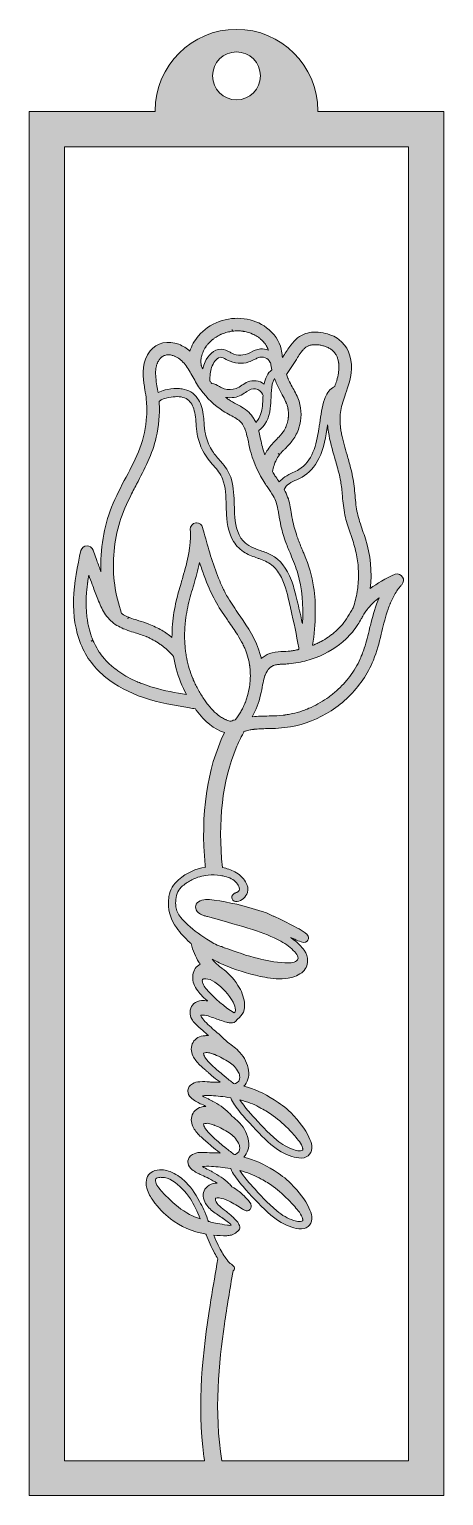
# Model space of a CAD drawing. Extents: x 1257 to 1743, y -4859 to -3141.
import ezdxf

# ---------------------------------------------------------------- set-up
doc = ezdxf.new("R2010")
doc.units = 0
doc.header["$MEASUREMENT"] = 0
doc.layers.add('Layer 1', color=7, linetype='Continuous')

# ---------------------------------------------------------------- blocks, each defined once
blk = doc.blocks.new('block 2')
at = {"layer": 'Layer 1', "true_color": 0x231f20}
h = blk.add_hatch(color=250, dxfattribs=at)
h.dxf.hatch_style = 2
edge = h.paths.add_edge_path()
edge.add_spline(control_points=[(1595.3, -3237.3), (1595.3, -3236.9), (1595.3, -3236.5), (1595.3, -3236.2), (1595.3, -3183.5), (1552.6, -3140.9), (1500, -3140.9), (1447.4, -3140.9), (1404.7, -3183.5), (1404.7, -3236.2), (1404.7, -3236.5), (1404.7, -3236.9), (1404.7, -3237.3), (1404.7, -3237.3), (1257.2, -3237.3), (1257.2, -3237.3), (1257.2, -3237.3), (1257.2, -4859.1), (1257.2, -4859.1), (1257.2, -4859.1), (1742.8, -4859.1), (1742.8, -4859.1), (1742.8, -4859.1), (1742.8, -3237.3), (1742.8, -3237.3), (1742.8, -3237.3), (1595.3, -3237.3), (1595.3, -3237.3)], knot_values=[0, 0, 0, 0, 1, 1, 1, 2, 2, 2, 3, 3, 3, 4, 4, 4, 5, 5, 5, 6, 6, 6, 7, 7, 7, 8, 8, 8, 9, 9, 9, 9], degree=3, periodic=1)
edge = h.paths.add_edge_path()
edge.add_spline(control_points=[(1500, -3167.3), (1515.5, -3167.3), (1528.1, -3179.9), (1528.1, -3195.4), (1528.1, -3210.9), (1515.5, -3223.5), (1500, -3223.5), (1484.5, -3223.5), (1471.9, -3210.9), (1471.9, -3195.4), (1471.9, -3179.9), (1484.5, -3167.3), (1500, -3167.3)], knot_values=[0, 0, 0, 0, 1, 1, 1, 2, 2, 2, 3, 3, 3, 4, 4, 4, 4], degree=3, periodic=1)
edge = h.paths.add_edge_path()
edge.add_spline(control_points=[(1448.6, -4531.2), (1448.6, -4531.2), (1448.6, -4531.2), (1448.6, -4531.2), (1439.1, -4526.9), (1430.3, -4520.7), (1421.7, -4512.1), (1421.7, -4512.1), (1419.9, -4510.2), (1419.9, -4510.2), (1419.7, -4510), (1419.6, -4509.8), (1419.4, -4509.6), (1414.9, -4505.5), (1411.1, -4501.3), (1407.8, -4496.9), (1406.1, -4494.6), (1405.2, -4492.3), (1405.1, -4490.2), (1405, -4488.3), (1405.8, -4487.2), (1407.6, -4486.7), (1409.4, -4486.2), (1410.8, -4486), (1411.8, -4486.1), (1411.9, -4486.1), (1412, -4486.1), (1412.1, -4486.1), (1412.1, -4486.1), (1412.3, -4486.1), (1412.3, -4486.1), (1416.5, -4486), (1420.7, -4487.3), (1425.1, -4490.2), (1433.2, -4495.5), (1440.2, -4502.6), (1445.9, -4511.4), (1450.1, -4517.9), (1454, -4525.8), (1457.4, -4534.8), (1454.6, -4533.8), (1451.7, -4532.6), (1448.6, -4531.2)], knot_values=[0, 0, 0, 0, 1, 1, 1, 2, 2, 2, 3, 3, 3, 4, 4, 4, 5, 5, 5, 6, 6, 6, 7, 7, 7, 8, 8, 8, 9, 9, 9, 10, 10, 10, 11, 11, 11, 12, 12, 12, 13, 13, 13, 14, 14, 14, 14], degree=3, periodic=1)
edge = h.paths.add_edge_path()
edge.add_spline(control_points=[(1478.9, -4444.5), (1473, -4439.5), (1467.8, -4434.8), (1463.7, -4429.2), (1462.7, -4427.6), (1461.8, -4426.2), (1461.6, -4424.7), (1461.4, -4423.9), (1461.4, -4423.5), (1461.4, -4423.5), (1461.4, -4423.5), (1461.7, -4423.3), (1462.7, -4423), (1463.1, -4422.9), (1463.6, -4422.9), (1464.3, -4422.9), (1464.7, -4422.9), (1465.2, -4422.9), (1465.7, -4422.8), (1467.7, -4422.8), (1469.7, -4423.5), (1471.9, -4424.3), (1471.9, -4424.3), (1473.3, -4424.8), (1473.3, -4424.8), (1473.4, -4424.8), (1473.6, -4424.9), (1473.8, -4425), (1474, -4425.1), (1474.3, -4425.2), (1474.5, -4425.2), (1480.5, -4427.5), (1486.1, -4430.8), (1491.3, -4434), (1495.9, -4436.8), (1499.5, -4440.8), (1502.4, -4446.2), (1503.2, -4447.9), (1503.7, -4449.6), (1503.9, -4451.6), (1503.9, -4455), (1502, -4457.9), (1498.8, -4459.2), (1497.7, -4459.7), (1497.3, -4459.6), (1496.5, -4459), (1494.8, -4457.6), (1493.2, -4456.3), (1491.6, -4455), (1490.3, -4454), (1489.1, -4453), (1487.9, -4452), (1487, -4451.3), (1486.1, -4450.6), (1485.3, -4449.9), (1483.2, -4448.2), (1481, -4446.4), (1478.9, -4444.5)], knot_values=[0, 0, 0, 0, 1, 1, 1, 2, 2, 2, 3, 3, 3, 4, 4, 4, 5, 5, 5, 6, 6, 6, 7, 7, 7, 8, 8, 8, 9, 9, 9, 10, 10, 10, 11, 11, 11, 12, 12, 12, 13, 13, 13, 14, 14, 14, 15, 15, 15, 16, 16, 16, 17, 17, 17, 18, 18, 18, 19, 19, 19, 19], degree=3, periodic=1)
edge = h.paths.add_edge_path()
edge.add_spline(control_points=[(1526.3, -4486.6), (1526.3, -4486.6), (1526.6, -4486.8), (1526.6, -4486.8), (1527.4, -4487.3), (1528.1, -4487.7), (1529.1, -4488.2), (1533.8, -4490.9), (1538.6, -4493.6), (1543.1, -4497), (1549.7, -4501.8), (1556.4, -4507.7), (1562.8, -4514.5), (1566.3, -4518.1), (1570.3, -4522.5), (1573.7, -4527.1), (1575.8, -4530), (1577, -4532.3), (1577.4, -4534.5), (1577.4, -4534.7), (1577.5, -4534.9), (1577.6, -4535.1), (1577.7, -4535.3), (1577.7, -4535.6), (1577.7, -4536.1), (1577.7, -4536.7), (1577.6, -4536.9), (1577.5, -4537), (1577.1, -4537.6), (1576.2, -4537.8), (1575.1, -4537.8), (1575.1, -4537.8), (1573.7, -4537.9), (1573.7, -4537.9), (1571.5, -4538), (1569.2, -4537.3), (1566.8, -4536.5), (1560.1, -4534.4), (1553.7, -4530.7), (1547.2, -4525.3), (1536.3, -4516.3), (1526.9, -4506.1), (1518.5, -4496.4), (1518.5, -4496.4), (1517.6, -4495.4), (1517.6, -4495.4), (1513.7, -4491), (1509.2, -4485.9), (1505.5, -4480.6), (1505, -4479.8), (1504.4, -4479), (1503.9, -4478.2), (1512.8, -4480.4), (1520, -4483.2), (1526.3, -4486.6)], knot_values=[0, 0, 0, 0, 1, 1, 1, 2, 2, 2, 3, 3, 3, 4, 4, 4, 5, 5, 5, 6, 6, 6, 7, 7, 7, 8, 8, 8, 9, 9, 9, 10, 10, 10, 11, 11, 11, 12, 12, 12, 13, 13, 13, 14, 14, 14, 15, 15, 15, 16, 16, 16, 17, 17, 17, 18, 18, 18, 18], degree=3, periodic=1)
edge = h.paths.add_edge_path()
edge.add_spline(control_points=[(1478.9, -4361.6), (1473, -4356.6), (1467.8, -4351.9), (1463.7, -4346.3), (1462.7, -4344.6), (1461.8, -4343.3), (1461.6, -4341.7), (1461.4, -4340.9), (1461.4, -4340.6), (1461.4, -4340.6), (1461.4, -4340.5), (1461.7, -4340.4), (1462.7, -4340.1), (1463.1, -4340), (1463.6, -4340), (1464.3, -4340), (1464.7, -4340), (1465.2, -4340), (1465.7, -4339.9), (1467.7, -4339.9), (1469.7, -4340.6), (1471.9, -4341.4), (1471.9, -4341.4), (1473.3, -4341.8), (1473.3, -4341.8), (1473.4, -4341.9), (1473.6, -4342), (1473.8, -4342), (1474, -4342.1), (1474.3, -4342.2), (1474.5, -4342.3), (1480.5, -4344.6), (1486.1, -4347.9), (1491.3, -4351.1), (1495.9, -4353.9), (1499.5, -4357.9), (1502.4, -4363.3), (1503.2, -4364.9), (1503.7, -4366.7), (1503.9, -4368.6), (1503.9, -4372), (1502, -4375), (1498.8, -4376.3), (1497.7, -4376.8), (1497.3, -4376.7), (1496.5, -4376.1), (1494.9, -4374.7), (1493.2, -4373.4), (1491.6, -4372.1), (1490.3, -4371.1), (1489.1, -4370.1), (1487.9, -4369.1), (1486.9, -4368.3), (1486, -4367.5), (1485, -4366.7), (1483, -4365.1), (1480.9, -4363.4), (1478.9, -4361.6)], knot_values=[0, 0, 0, 0, 1, 1, 1, 2, 2, 2, 3, 3, 3, 4, 4, 4, 5, 5, 5, 6, 6, 6, 7, 7, 7, 8, 8, 8, 9, 9, 9, 10, 10, 10, 11, 11, 11, 12, 12, 12, 13, 13, 13, 14, 14, 14, 15, 15, 15, 16, 16, 16, 17, 17, 17, 18, 18, 18, 19, 19, 19, 19], degree=3, periodic=1)
edge = h.paths.add_edge_path()
edge.add_spline(control_points=[(1526.3, -4403.7), (1526.3, -4403.7), (1526.6, -4403.9), (1526.6, -4403.9), (1527.4, -4404.4), (1528.1, -4404.8), (1529.1, -4405.3), (1533.8, -4407.9), (1538.6, -4410.7), (1543.1, -4414), (1549.8, -4418.9), (1556.4, -4424.8), (1562.8, -4431.5), (1566.3, -4435.2), (1570.3, -4439.6), (1573.7, -4444.2), (1575.8, -4447), (1577, -4449.4), (1577.4, -4451.6), (1577.4, -4451.8), (1577.5, -4452), (1577.6, -4452.2), (1577.7, -4452.4), (1577.7, -4452.8), (1577.7, -4453.2), (1577.7, -4453.8), (1577.6, -4454), (1577.5, -4454.1), (1577.1, -4454.6), (1576.2, -4454.9), (1575.1, -4454.9), (1575.1, -4454.9), (1573.7, -4454.9), (1573.7, -4454.9), (1571.5, -4455.1), (1569.2, -4454.4), (1566.8, -4453.6), (1560.1, -4451.4), (1553.7, -4447.8), (1547.2, -4442.4), (1536.3, -4433.4), (1526.9, -4423.2), (1518.5, -4413.5), (1518.5, -4413.5), (1517.6, -4412.5), (1517.6, -4412.5), (1513.7, -4408.1), (1509.2, -4403), (1505.5, -4397.7), (1505, -4396.9), (1504.4, -4396.1), (1503.9, -4395.3), (1512.8, -4397.5), (1520, -4400.2), (1526.3, -4403.7)], knot_values=[0, 0, 0, 0, 1, 1, 1, 2, 2, 2, 3, 3, 3, 4, 4, 4, 5, 5, 5, 6, 6, 6, 7, 7, 7, 8, 8, 8, 9, 9, 9, 10, 10, 10, 11, 11, 11, 12, 12, 12, 13, 13, 13, 14, 14, 14, 15, 15, 15, 16, 16, 16, 17, 17, 17, 18, 18, 18, 18], degree=3, periodic=1)
edge = h.paths.add_edge_path()
edge.add_spline(control_points=[(1497.3, -4293.3), (1485.9, -4286.5), (1475, -4277.1), (1464, -4264.8), (1464, -4264.7), (1464, -4264.7), (1464, -4264.7), (1462.5, -4263.1), (1461.3, -4261.2), (1460.4, -4258.7), (1460, -4257.5), (1459.8, -4256.3), (1460, -4254.8), (1460.1, -4253.9), (1460.1, -4253.8), (1461.3, -4253.7), (1461.4, -4253.7), (1461.6, -4253.6), (1461.7, -4253.6), (1461.9, -4253.5), (1462.3, -4253.5), (1462.7, -4253.5), (1462.7, -4253.5), (1463.6, -4253.5), (1463.6, -4253.5), (1463.8, -4253.5), (1464, -4253.5), (1464.1, -4253.5), (1467.3, -4253.5), (1470.6, -4254.7), (1474.5, -4257.4), (1483.8, -4263.6), (1491, -4271.6), (1496.2, -4281), (1497.9, -4284.3), (1498.7, -4287.2), (1498.7, -4290), (1498.7, -4290), (1498.7, -4290.6), (1498.7, -4290.6), (1498.6, -4291.8), (1498.2, -4292.6), (1497.3, -4293.3)], knot_values=[0, 0, 0, 0, 1, 1, 1, 2, 2, 2, 3, 3, 3, 4, 4, 4, 5, 5, 5, 6, 6, 6, 7, 7, 7, 8, 8, 8, 9, 9, 9, 10, 10, 10, 11, 11, 11, 12, 12, 12, 13, 13, 13, 14, 14, 14, 14], degree=3, periodic=1)
edge = h.paths.add_edge_path()
edge.add_spline(control_points=[(1494.8, -3492.5), (1494.8, -3492.5), (1495.4, -3494.6), (1495.4, -3494.6), (1495.9, -3494.5), (1496.5, -3494.5), (1497, -3494.4), (1499, -3494.3), (1501.1, -3494.2), (1503.1, -3494.3), (1504.1, -3494.3), (1505, -3494.4), (1506, -3494.5), (1506.3, -3494.5), (1506.6, -3494.5), (1506.9, -3494.6), (1506.9, -3494.6), (1507.6, -3494.7), (1507.6, -3494.7), (1507.7, -3494.7), (1507.9, -3494.7), (1508.1, -3494.8), (1510.1, -3495.1), (1512.2, -3495.6), (1514.2, -3496.2), (1515, -3496.4), (1515.9, -3496.7), (1516.7, -3497), (1516.7, -3497), (1518.8, -3497.9), (1518.8, -3497.9), (1520.7, -3498.7), (1522.6, -3499.8), (1524.3, -3500.9), (1525.2, -3501.4), (1526, -3502), (1526.8, -3502.6), (1526.8, -3502.6), (1526.8, -3502.6), (1526.8, -3502.6), (1526.8, -3502.6), (1527.1, -3502.8), (1527.1, -3502.8), (1527.5, -3503.2), (1527.9, -3503.5), (1528.3, -3503.9), (1530, -3505.3), (1531.4, -3506.8), (1532.6, -3508.3), (1532.7, -3508.3), (1532.8, -3508.5), (1533, -3508.7), (1533, -3508.8), (1533, -3508.8), (1533, -3508.8), (1533.1, -3508.8), (1533.1, -3508.8), (1533.1, -3508.8), (1533.1, -3508.8), (1533.3, -3509.1), (1533.3, -3509.1), (1533.5, -3509.4), (1533.7, -3509.6), (1533.8, -3509.9), (1534.4, -3510.8), (1535, -3511.6), (1535.5, -3512.5), (1535.9, -3513.3), (1536.2, -3514), (1536.6, -3514.8), (1536.7, -3514.9), (1536.7, -3515.1), (1536.8, -3515.4), (1537.1, -3515.9), (1537.2, -3516.4), (1537.4, -3517), (1534.5, -3515.7), (1531.3, -3515.1), (1528.2, -3515.4), (1523.8, -3515.7), (1520.1, -3517.6), (1516.5, -3519.4), (1516.5, -3519.4), (1515.5, -3519.9), (1515.5, -3519.9), (1511.9, -3521.7), (1508.5, -3522.6), (1505, -3522.7), (1501.4, -3522.7), (1497.7, -3521.9), (1494.5, -3520.4), (1493.8, -3520), (1493.1, -3519.7), (1492.4, -3519.3), (1489.2, -3517.7), (1485.9, -3516), (1482, -3515.7), (1473.3, -3515.1), (1466.4, -3523.4), (1463.1, -3530.7), (1462, -3533.2), (1461.1, -3535.9), (1460.5, -3538.8), (1460, -3537.9), (1459.5, -3537), (1459, -3536.1), (1459, -3536.1), (1458.9, -3536), (1458.9, -3536), (1458.9, -3535.8), (1458.9, -3535.5), (1458.8, -3535.1), (1458.7, -3534.8), (1458.7, -3534.5), (1458.6, -3534.2), (1458.6, -3534.2), (1458.5, -3533.7), (1458.5, -3533.7), (1458.5, -3533.6), (1458.5, -3533.5), (1458.4, -3533.4), (1458.4, -3533.3), (1458.4, -3533.2), (1458.4, -3533.1), (1458.3, -3531.9), (1458.3, -3530.8), (1458.3, -3529.6), (1458.3, -3528.7), (1458.4, -3527.7), (1458.5, -3527), (1458.5, -3526.7), (1458.6, -3526.4), (1458.6, -3526.2), (1458.7, -3525.6), (1458.8, -3525), (1459, -3524.5), (1459.2, -3523.4), (1459.5, -3522.4), (1459.8, -3521.4), (1460, -3520.9), (1460.2, -3520.4), (1460.4, -3519.9), (1460.4, -3519.9), (1460.4, -3519.7), (1460.5, -3519.7), (1460.5, -3519.7), (1460.5, -3519.6), (1460.5, -3519.6), (1460.5, -3519.6), (1460.5, -3519.5), (1460.6, -3519.5), (1460.6, -3519.5), (1460.8, -3518.9), (1460.8, -3518.9), (1461.7, -3517), (1462.7, -3515.1), (1463.9, -3513.3), (1464.1, -3512.9), (1464.4, -3512.5), (1464.6, -3512.2), (1464.6, -3512.2), (1464.8, -3512), (1464.8, -3512), (1464.9, -3511.8), (1465.4, -3511.1), (1465.4, -3511.1), (1466.2, -3510.2), (1466.8, -3509.4), (1467.6, -3508.6), (1468.9, -3507.2), (1470.3, -3505.8), (1472, -3504.4), (1472.1, -3504.3), (1472.3, -3504.2), (1472.6, -3503.9), (1472.6, -3503.9), (1473.3, -3503.4), (1473.3, -3503.4), (1474.2, -3502.7), (1475.1, -3502.1), (1476.1, -3501.5), (1477.7, -3500.5), (1479.5, -3499.5), (1481.4, -3498.6), (1481.7, -3498.5), (1481.9, -3498.4), (1482.2, -3498.2), (1482.2, -3498.2), (1483.2, -3497.8), (1483.2, -3497.8), (1484.1, -3497.4), (1485.1, -3497.1), (1486.1, -3496.8), (1488, -3496.1), (1490, -3495.6), (1492, -3495.2), (1493, -3495), (1493.9, -3494.8), (1494.9, -3494.7), (1494.9, -3494.7), (1495.1, -3494.6), (1495.1, -3494.6), (1495.1, -3494.6), (1494.8, -3492.5), (1494.8, -3492.5)], knot_values=[0, 0, 0, 0, 1, 1, 1, 2, 2, 2, 3, 3, 3, 4, 4, 4, 5, 5, 5, 6, 6, 6, 7, 7, 7, 8, 8, 8, 9, 9, 9, 10, 10, 10, 11, 11, 11, 12, 12, 12, 13, 13, 13, 14, 14, 14, 15, 15, 15, 16, 16, 16, 17, 17, 17, 18, 18, 18, 19, 19, 19, 20, 20, 20, 21, 21, 21, 22, 22, 22, 23, 23, 23, 24, 24, 24, 25, 25, 25, 26, 26, 26, 27, 27, 27, 28, 28, 28, 29, 29, 29, 30, 30, 30, 31, 31, 31, 32, 32, 32, 33, 33, 33, 34, 34, 34, 35, 35, 35, 36, 36, 36, 37, 37, 37, 38, 38, 38, 39, 39, 39, 40, 40, 40, 41, 41, 41, 42, 42, 42, 43, 43, 43, 44, 44, 44, 45, 45, 45, 46, 46, 46, 47, 47, 47, 48, 48, 48, 49, 49, 49, 50, 50, 50, 51, 51, 51, 52, 52, 52, 53, 53, 53, 54, 54, 54, 55, 55, 55, 56, 56, 56, 57, 57, 57, 58, 58, 58, 59, 59, 59, 60, 60, 60, 61, 61, 61, 62, 62, 62, 63, 63, 63, 64, 64, 64, 65, 65, 65, 66, 66, 66, 67, 67, 67, 68, 68, 68, 68], degree=3, periodic=1)
edge = h.paths.add_edge_path()
edge.add_spline(control_points=[(1570.2, -3527.6), (1570.2, -3527.6), (1570.2, -3527.6), (1570.2, -3527.6), (1570.2, -3527.6), (1571.5, -3525.6), (1571.5, -3525.6), (1572.9, -3523.5), (1574.3, -3521.3), (1575.8, -3519.3), (1575.8, -3519.3), (1577.3, -3517.3), (1577.3, -3517.3), (1577.5, -3517), (1577.7, -3516.8), (1578, -3516.5), (1578.4, -3516.1), (1578.8, -3515.6), (1579.3, -3515.1), (1579.5, -3514.9), (1579.8, -3514.7), (1580, -3514.5), (1580, -3514.5), (1580.4, -3514.1), (1580.7, -3513.9), (1581.5, -3513.3), (1582.4, -3512.7), (1583.6, -3512.1), (1583.7, -3512.1), (1583.8, -3512), (1583.9, -3512), (1583.9, -3512), (1583.9, -3512), (1584, -3512), (1584.1, -3511.9), (1584.2, -3511.9), (1584.3, -3511.8), (1584.3, -3511.8), (1584.5, -3511.7), (1584.5, -3511.7), (1585.2, -3511.5), (1585.8, -3511.3), (1586.5, -3511.1), (1587.1, -3511), (1587.8, -3510.8), (1588.4, -3510.7), (1588.4, -3510.7), (1588.9, -3510.6), (1588.9, -3510.6), (1589.1, -3510.6), (1589.4, -3510.6), (1589.4, -3510.6), (1590.8, -3510.5), (1592.3, -3510.4), (1593.9, -3510.5), (1594.5, -3510.5), (1595.1, -3510.6), (1595.9, -3510.6), (1596, -3510.6), (1596.2, -3510.7), (1596.4, -3510.7), (1596.4, -3510.7), (1596.8, -3510.7), (1596.8, -3510.7), (1598.3, -3511), (1599.7, -3511.3), (1601, -3511.6), (1602.4, -3512), (1603.8, -3512.4), (1605.1, -3512.9), (1605.1, -3512.9), (1606, -3513.3), (1606, -3513.3), (1606.1, -3513.3), (1606.2, -3513.3), (1606.2, -3513.4), (1606.9, -3513.7), (1607.6, -3514), (1608.3, -3514.4), (1609.5, -3515), (1610.6, -3515.7), (1611.9, -3516.6), (1611.9, -3516.6), (1612.6, -3517.2), (1612.6, -3517.2), (1613.1, -3517.7), (1613.6, -3518.2), (1614.2, -3518.7), (1614.4, -3519), (1614.6, -3519.2), (1614.8, -3519.5), (1614.8, -3519.5), (1615.1, -3519.8), (1615.1, -3519.8), (1615.2, -3520), (1615.3, -3520.1), (1615.4, -3520.2), (1615.4, -3520.2), (1615.7, -3520.6), (1615.7, -3520.6), (1616.4, -3521.6), (1617, -3522.7), (1617.5, -3523.8), (1617.5, -3523.8), (1617.9, -3524.8), (1617.9, -3524.8), (1618.2, -3525.4), (1618.4, -3526), (1618.5, -3526.6), (1618.9, -3527.8), (1619.2, -3529.1), (1619.5, -3530.4), (1619.5, -3530.5), (1619.6, -3530.9), (1619.6, -3531.2), (1619.6, -3531.2), (1619.7, -3531.5), (1619.7, -3531.5), (1619.7, -3532), (1619.8, -3532.4), (1619.8, -3532.9), (1619.9, -3534.2), (1620, -3535.5), (1620, -3537), (1620, -3538.2), (1619.9, -3539.5), (1619.8, -3540.8), (1619.7, -3541.5), (1619.7, -3542.2), (1619.6, -3542.9), (1619.6, -3542.9), (1619.6, -3542.9), (1619.6, -3542.9), (1619.6, -3543), (1619.6, -3543), (1619.6, -3543), (1619.5, -3543), (1619.5, -3543.1), (1619.5, -3543.1), (1619.5, -3543.1), (1619.5, -3543.1), (1619.5, -3543.1), (1619.5, -3543.2), (1619.5, -3543.3), (1619.5, -3543.3), (1619.5, -3543.3), (1619.4, -3543.9), (1619.4, -3543.9), (1619, -3546.5), (1618.3, -3549.3), (1617.4, -3552.6), (1616.7, -3554.9), (1616, -3557.1), (1615.2, -3559.2), (1615.2, -3559.2), (1615.1, -3559.3), (1615.1, -3559.3), (1614.1, -3559.9), (1613.2, -3560.4), (1612.5, -3560.9), (1608.3, -3563.9), (1605.3, -3568.2), (1603.2, -3574.5), (1600.2, -3583.6), (1598.8, -3593.1), (1597.5, -3602.3), (1597.2, -3604.4), (1596.9, -3606.5), (1596.6, -3608.5), (1593.7, -3628), (1588.8, -3647.3), (1573, -3656.8), (1570.8, -3658.1), (1568.4, -3659.2), (1566, -3660.3), (1562.8, -3661.8), (1559.5, -3663.3), (1556.5, -3665.4), (1554, -3667.2), (1551.8, -3669.1), (1550.1, -3671.3), (1549.8, -3670.8), (1549.5, -3670.4), (1549.2, -3669.9), (1547.8, -3667.9), (1546.5, -3665.9), (1545.1, -3663.9), (1544.3, -3662.5), (1543.3, -3661), (1542.3, -3659.1), (1542.3, -3659.1), (1542.3, -3659), (1542.3, -3659), (1542.7, -3656.5), (1543.2, -3654.1), (1544, -3651.8), (1544.3, -3650.7), (1544.7, -3649.7), (1545.1, -3648.7), (1545.2, -3648.5), (1545.3, -3648.2), (1545.4, -3647.9), (1545.4, -3647.9), (1545.5, -3647.7), (1545.5, -3647.7), (1545.8, -3647.1), (1546.1, -3646.5), (1546.4, -3646), (1547.5, -3643.7), (1548.9, -3641.6), (1550.3, -3639.6), (1550.3, -3639.6), (1550.6, -3639.3), (1550.6, -3639.3), (1550.6, -3639.3), (1549, -3637.8), (1549, -3637.8), (1549, -3637.8), (1549, -3637.8), (1549, -3637.8), (1549, -3637.8), (1550.8, -3639), (1550.8, -3639), (1550.8, -3639), (1550.9, -3638.8), (1550.9, -3638.8), (1551.3, -3638.4), (1551.6, -3638), (1552, -3637.6), (1552.8, -3636.6), (1553.8, -3635.6), (1554.7, -3634.6), (1555.4, -3633.9), (1556.2, -3633.1), (1556.9, -3632.3), (1560, -3629.1), (1563.3, -3625.7), (1566.1, -3622), (1569, -3617.9), (1571.4, -3613.2), (1573.2, -3607.9), (1576.4, -3597.9), (1576.5, -3586.6), (1573.4, -3576.7), (1571.6, -3571.3), (1568.8, -3566.2), (1566, -3561.2), (1564.9, -3559.3), (1563.5, -3556.7), (1562.2, -3554), (1561.7, -3552.9), (1561.2, -3551.7), (1560.7, -3550.7), (1560.7, -3550.6), (1560.5, -3550.2), (1560.4, -3549.9), (1560.4, -3549.9), (1560.2, -3549.5), (1560.2, -3549.5), (1559.9, -3548.8), (1559.7, -3548.1), (1559.4, -3547.3), (1559.1, -3546.6), (1558.9, -3545.9), (1558.6, -3545.2), (1558.6, -3545.2), (1570.2, -3527.6), (1570.2, -3527.6)], knot_values=[0, 0, 0, 0, 1, 1, 1, 2, 2, 2, 3, 3, 3, 4, 4, 4, 5, 5, 5, 6, 6, 6, 7, 7, 7, 8, 8, 8, 9, 9, 9, 10, 10, 10, 11, 11, 11, 12, 12, 12, 13, 13, 13, 14, 14, 14, 15, 15, 15, 16, 16, 16, 17, 17, 17, 18, 18, 18, 19, 19, 19, 20, 20, 20, 21, 21, 21, 22, 22, 22, 23, 23, 23, 24, 24, 24, 25, 25, 25, 26, 26, 26, 27, 27, 27, 28, 28, 28, 29, 29, 29, 30, 30, 30, 31, 31, 31, 32, 32, 32, 33, 33, 33, 34, 34, 34, 35, 35, 35, 36, 36, 36, 37, 37, 37, 38, 38, 38, 39, 39, 39, 40, 40, 40, 41, 41, 41, 42, 42, 42, 43, 43, 43, 44, 44, 44, 45, 45, 45, 46, 46, 46, 47, 47, 47, 48, 48, 48, 49, 49, 49, 50, 50, 50, 51, 51, 51, 52, 52, 52, 53, 53, 53, 54, 54, 54, 55, 55, 55, 56, 56, 56, 57, 57, 57, 58, 58, 58, 59, 59, 59, 60, 60, 60, 61, 61, 61, 62, 62, 62, 63, 63, 63, 64, 64, 64, 65, 65, 65, 66, 66, 66, 67, 67, 67, 68, 68, 68, 69, 69, 69, 70, 70, 70, 71, 71, 71, 72, 72, 72, 73, 73, 73, 74, 74, 74, 75, 75, 75, 76, 76, 76, 77, 77, 77, 78, 78, 78, 79, 79, 79, 80, 80, 80, 81, 81, 81, 82, 82, 82, 83, 83, 83, 84, 84, 84, 85, 85, 85, 86, 86, 86, 87, 87, 87, 88, 88, 88, 89, 89, 89, 89], degree=3, periodic=1)
edge = h.paths.add_edge_path()
edge.add_spline(control_points=[(1611.1, -3921.1), (1611, -3921.2), (1610.8, -3921.3), (1610.7, -3921.4), (1609.9, -3922.1), (1609.1, -3922.7), (1608.3, -3923.3), (1601.7, -3928), (1594.7, -3932.1), (1587.5, -3935.4), (1586.6, -3935.8), (1585.7, -3936.2), (1584.9, -3936.5), (1584.9, -3936.5), (1582.8, -3937.4), (1582.8, -3937.4), (1580.7, -3938.2), (1578.8, -3938.9), (1577, -3939.5), (1573.2, -3940.8), (1569.3, -3941.9), (1565.4, -3942.7), (1563.5, -3943.2), (1561.6, -3943.6), (1559.5, -3943.9), (1558.7, -3944), (1557.9, -3944.2), (1556.9, -3944.3), (1556.8, -3944.3), (1556.8, -3944.3), (1556.7, -3944.3), (1556.7, -3944.3), (1556.6, -3944.3), (1556.6, -3944.3), (1556.5, -3944.4), (1556.5, -3944.4), (1556.4, -3944.4), (1556.3, -3944.4), (1556.3, -3944.4), (1556.3, -3944.4), (1556.3, -3944.4), (1556.3, -3944.4), (1556.3, -3944.4), (1555.7, -3944.5), (1555.2, -3944.5), (1554.6, -3944.6), (1549.6, -3945.1), (1544.5, -3945.3), (1540.1, -3945.4), (1540.1, -3945.4), (1538.1, -3945.5), (1538.1, -3945.5), (1531.6, -3945.6), (1525, -3945.8), (1518.5, -3946.5), (1522.9, -3938.5), (1526.3, -3929.9), (1528.3, -3920.9), (1529.2, -3917), (1529.9, -3913), (1530.4, -3909.1), (1530.8, -3908.4), (1531.1, -3907.6), (1531.2, -3906.8), (1531.7, -3903.6), (1532.4, -3900.7), (1533.4, -3898), (1533.5, -3897.7), (1533.7, -3897.3), (1533.8, -3897), (1533.8, -3896.9), (1533.8, -3896.9), (1533.8, -3896.9), (1534.2, -3896.2), (1534.5, -3895.5), (1534.9, -3894.8), (1535.2, -3894.2), (1535.5, -3893.6), (1535.9, -3893), (1536, -3892.9), (1536.1, -3892.8), (1536.2, -3892.6), (1536.6, -3892.2), (1536.9, -3891.7), (1537.2, -3891.2), (1537.2, -3891.2), (1537.3, -3891.1), (1537.3, -3891), (1537.3, -3891), (1537.3, -3891), (1537.3, -3891), (1537.3, -3891), (1537.5, -3890.8), (1537.5, -3890.8), (1537.7, -3890.6), (1537.8, -3890.4), (1538, -3890.2), (1538.5, -3889.7), (1539, -3889.2), (1539.6, -3888.7), (1539.9, -3888.5), (1540.1, -3888.3), (1540.4, -3888.1), (1540.9, -3887.7), (1541.5, -3887.3), (1542.1, -3887), (1542.4, -3886.8), (1542.7, -3886.7), (1543, -3886.5), (1543.1, -3886.5), (1543.2, -3886.5), (1543.2, -3886.4), (1543.2, -3886.4), (1543.6, -3886.3), (1543.6, -3886.3), (1544.3, -3886.1), (1545, -3885.9), (1545.6, -3885.7), (1546.4, -3885.5), (1547.2, -3885.4), (1547.9, -3885.3), (1548, -3885.3), (1548.4, -3885.2), (1548.7, -3885.2), (1549.2, -3885.1), (1549.7, -3885.1), (1550.2, -3885), (1551.7, -3884.9), (1553.2, -3884.9), (1554.7, -3884.8), (1556.8, -3884.7), (1559, -3884.5), (1561.2, -3884.3), (1565, -3884), (1568.7, -3883.5), (1572.3, -3882.8), (1579.2, -3881.5), (1585.9, -3879.7), (1592.3, -3877.3), (1606.4, -3872), (1618.6, -3864.5), (1628.5, -3855.1), (1633.6, -3850.1), (1638.2, -3844.5), (1642.2, -3838.2), (1643.6, -3836.1), (1644.9, -3833.9), (1646.2, -3831.7), (1646.9, -3830.4), (1647.7, -3829), (1648.5, -3827.7), (1649.7, -3825.8), (1650.7, -3824.2), (1651.7, -3822.8), (1652.2, -3822.1), (1652.7, -3821.4), (1653.2, -3820.7), (1653.2, -3820.7), (1654.3, -3819.3), (1654.3, -3819.3), (1656.3, -3816.8), (1658.7, -3814.3), (1661.3, -3811.9), (1662.6, -3810.6), (1663.9, -3809.5), (1665.2, -3808.5), (1665.5, -3808.2), (1665.8, -3808), (1666.1, -3807.7), (1666.1, -3807.7), (1666.7, -3807.3), (1666.7, -3807.3), (1666.8, -3807.2), (1667, -3807), (1667.1, -3806.9), (1662.9, -3816.8), (1660.1, -3827), (1657.8, -3835.9), (1657.2, -3838.3), (1656.6, -3840.6), (1656, -3843), (1654.2, -3850.6), (1652.2, -3858.5), (1649.8, -3866.1), (1648.9, -3868.8), (1648.1, -3871.1), (1647.2, -3873.4), (1647.1, -3873.7), (1646.9, -3874), (1646.8, -3874.4), (1646.4, -3875), (1646.1, -3875.8), (1645.9, -3876.7), (1645.8, -3876.7), (1645.8, -3876.8), (1645.8, -3876.9), (1645.5, -3877.4), (1645.3, -3877.9), (1645.1, -3878.4), (1643.4, -3882.1), (1641.6, -3885.6), (1639.5, -3889.1), (1637.5, -3892.5), (1635.2, -3896), (1632.7, -3899.3), (1632.5, -3899.6), (1632.3, -3899.8), (1632, -3900.1), (1632, -3900.1), (1632, -3900.2), (1632, -3900.2), (1632, -3900.2), (1631.9, -3900.3), (1631.9, -3900.4), (1631.7, -3900.5), (1631.6, -3900.7), (1631.6, -3900.7), (1630.9, -3901.5), (1630.3, -3902.4), (1629.6, -3903.2), (1628.3, -3904.7), (1627, -3906.2), (1625.6, -3907.7), (1622.9, -3910.7), (1619.9, -3913.6), (1616.9, -3916.3), (1615.4, -3917.6), (1613.8, -3918.9), (1612.3, -3920.2), (1612.3, -3920.2), (1611.1, -3921.1), (1611.1, -3921.1)], knot_values=[0, 0, 0, 0, 1, 1, 1, 2, 2, 2, 3, 3, 3, 4, 4, 4, 5, 5, 5, 6, 6, 6, 7, 7, 7, 8, 8, 8, 9, 9, 9, 10, 10, 10, 11, 11, 11, 12, 12, 12, 13, 13, 13, 14, 14, 14, 15, 15, 15, 16, 16, 16, 17, 17, 17, 18, 18, 18, 19, 19, 19, 20, 20, 20, 21, 21, 21, 22, 22, 22, 23, 23, 23, 24, 24, 24, 25, 25, 25, 26, 26, 26, 27, 27, 27, 28, 28, 28, 29, 29, 29, 30, 30, 30, 31, 31, 31, 32, 32, 32, 33, 33, 33, 34, 34, 34, 35, 35, 35, 36, 36, 36, 37, 37, 37, 38, 38, 38, 39, 39, 39, 40, 40, 40, 41, 41, 41, 42, 42, 42, 43, 43, 43, 44, 44, 44, 45, 45, 45, 46, 46, 46, 47, 47, 47, 48, 48, 48, 49, 49, 49, 50, 50, 50, 51, 51, 51, 52, 52, 52, 53, 53, 53, 54, 54, 54, 55, 55, 55, 56, 56, 56, 57, 57, 57, 58, 58, 58, 59, 59, 59, 60, 60, 60, 61, 61, 61, 62, 62, 62, 63, 63, 63, 64, 64, 64, 65, 65, 65, 66, 66, 66, 67, 67, 67, 68, 68, 68, 69, 69, 69, 70, 70, 70, 71, 71, 71, 72, 72, 72, 73, 73, 73, 74, 74, 74, 75, 75, 75, 76, 76, 76, 77, 77, 77, 77], degree=3, periodic=1)
edge = h.paths.add_edge_path()
edge.add_spline(control_points=[(1497.4, -3572.2), (1503.3, -3571.2), (1508.2, -3568), (1512.1, -3565.4), (1515.9, -3563), (1518.9, -3561.6), (1522.3, -3562.2), (1526, -3563), (1529.2, -3565.5), (1530.4, -3568.5), (1530.6, -3569), (1530.8, -3569.4), (1531.1, -3569.8), (1531.1, -3569.8), (1531, -3571.9), (1531, -3571.9), (1530.7, -3579), (1530.5, -3585.7), (1528.3, -3592.1), (1527.4, -3594.9), (1525.6, -3598.7), (1522.7, -3601.5), (1521.9, -3599.9), (1521.1, -3598.3), (1520.2, -3596.9), (1517, -3591.6), (1512.4, -3587.2), (1506.1, -3583.5), (1504.1, -3582.3), (1502, -3581.2), (1500, -3580.1), (1496.9, -3578.4), (1493.8, -3576.7), (1490.9, -3574.8), (1489.6, -3574), (1488.4, -3573.1), (1487.2, -3572.2), (1490.5, -3572.7), (1494, -3572.7), (1497.4, -3572.2)], knot_values=[0, 0, 0, 0, 1, 1, 1, 2, 2, 2, 3, 3, 3, 4, 4, 4, 5, 5, 5, 6, 6, 6, 7, 7, 7, 8, 8, 8, 9, 9, 9, 10, 10, 10, 11, 11, 11, 12, 12, 12, 13, 13, 13, 13], degree=3, periodic=1)
edge = h.paths.add_edge_path()
edge.add_spline(control_points=[(1642.5, -3790.6), (1642.2, -3794.1), (1641.9, -3796.6), (1641.4, -3799.7), (1640.8, -3803), (1640.2, -3806.3), (1639.4, -3809.4), (1638.7, -3812.4), (1637.8, -3815.5), (1636.7, -3818.8), (1635.6, -3820.5), (1634.6, -3822.2), (1633.5, -3824), (1631.5, -3827.3), (1629.5, -3830.8), (1627.3, -3833.9), (1626.9, -3834.5), (1626.4, -3835.2), (1626, -3835.7), (1626, -3835.8), (1625.9, -3835.8), (1625.9, -3835.9), (1625.8, -3836), (1625.8, -3836.1), (1625.7, -3836.1), (1625.7, -3836.1), (1624.9, -3837.2), (1624.9, -3837.2), (1623.9, -3838.4), (1622.8, -3839.6), (1621.7, -3840.8), (1619.6, -3843.2), (1617.2, -3845.5), (1614.6, -3847.7), (1614, -3848.2), (1613.5, -3848.6), (1612.9, -3849.1), (1612.9, -3849.1), (1611.8, -3849.9), (1611.8, -3849.9), (1611.8, -3850), (1611.8, -3850), (1611.8, -3850), (1611.8, -3850), (1611.5, -3850.2), (1611.5, -3850.2), (1610.2, -3851.2), (1608.9, -3852.1), (1607.6, -3853), (1604.8, -3854.9), (1601.9, -3856.6), (1599.1, -3858.1), (1597.6, -3858.9), (1596, -3859.7), (1594.5, -3860.4), (1593.8, -3860.7), (1593.1, -3861.1), (1592.4, -3861.4), (1592.4, -3861.4), (1592.1, -3861.5), (1592.1, -3861.5), (1591.8, -3861.6), (1591.6, -3861.7), (1591.3, -3861.8), (1591.3, -3861.8), (1591.3, -3861.8), (1591.3, -3861.8), (1591.3, -3861.8), (1590.9, -3862), (1590.9, -3862), (1590.3, -3862.2), (1589.8, -3862.5), (1589.2, -3862.7), (1593, -3836.3), (1593.4, -3814.4), (1590.4, -3794.1), (1588.5, -3781.9), (1584.9, -3769.3), (1579.2, -3755.8), (1578.6, -3754.2), (1578, -3752.7), (1577.3, -3751.2), (1575.4, -3746.6), (1573.4, -3741.9), (1571.7, -3737.2), (1569.5, -3731.2), (1567.7, -3724.7), (1566.1, -3717.9), (1565.3, -3714.2), (1564.7, -3710.3), (1564.1, -3706.6), (1563.6, -3703.8), (1563.1, -3701), (1562.6, -3698.2), (1561.3, -3691.9), (1559.1, -3685.8), (1555.9, -3680.2), (1558, -3674.4), (1564.4, -3671.5), (1570.7, -3668.6), (1572.9, -3667.6), (1574.9, -3666.7), (1576.8, -3665.6), (1584.9, -3661.1), (1591.7, -3653.5), (1596.6, -3643.9), (1602.7, -3631.5), (1604.7, -3618), (1606.7, -3605), (1606.7, -3604.7), (1606.7, -3604.5), (1606.8, -3604.3), (1607, -3607), (1607.3, -3609.8), (1607.8, -3612.9), (1609.3, -3623.2), (1612.3, -3633.4), (1615.1, -3643.2), (1616, -3646), (1616.8, -3648.7), (1617.6, -3651.5), (1619, -3656.8), (1620.9, -3663.7), (1622.1, -3670.8), (1623.1, -3676.1), (1623.6, -3681.6), (1624.1, -3687.5), (1624.1, -3687.5), (1624.4, -3691), (1624.4, -3691), (1625.1, -3697.6), (1625.9, -3705.4), (1627.6, -3712.8), (1629.1, -3719.4), (1631.4, -3725.9), (1633.6, -3732.2), (1633.6, -3732.2), (1633.8, -3732.7), (1633.8, -3732.7), (1636, -3739.1), (1638.1, -3745.4), (1639.6, -3751.8), (1641.2, -3758.4), (1642.1, -3764.1), (1642.6, -3770.7), (1643, -3777.3), (1643, -3784), (1642.5, -3790.6)], knot_values=[0, 0, 0, 0, 1, 1, 1, 2, 2, 2, 3, 3, 3, 4, 4, 4, 5, 5, 5, 6, 6, 6, 7, 7, 7, 8, 8, 8, 9, 9, 9, 10, 10, 10, 11, 11, 11, 12, 12, 12, 13, 13, 13, 14, 14, 14, 15, 15, 15, 16, 16, 16, 17, 17, 17, 18, 18, 18, 19, 19, 19, 20, 20, 20, 21, 21, 21, 22, 22, 22, 23, 23, 23, 24, 24, 24, 25, 25, 25, 26, 26, 26, 27, 27, 27, 28, 28, 28, 29, 29, 29, 30, 30, 30, 31, 31, 31, 32, 32, 32, 33, 33, 33, 34, 34, 34, 35, 35, 35, 36, 36, 36, 37, 37, 37, 38, 38, 38, 39, 39, 39, 40, 40, 40, 41, 41, 41, 42, 42, 42, 43, 43, 43, 44, 44, 44, 45, 45, 45, 46, 46, 46, 47, 47, 47, 48, 48, 48, 49, 49, 49, 49], degree=3, periodic=1)
edge = h.paths.add_edge_path()
edge.add_spline(control_points=[(1560.3, -3585.6), (1560.4, -3585.9), (1560.5, -3586.2), (1560.5, -3586.5), (1560.5, -3586.5), (1560.7, -3587.8), (1560.7, -3587.8), (1560.9, -3590), (1560.9, -3592.2), (1560.8, -3594.5), (1560.8, -3595), (1560.7, -3595.5), (1560.7, -3595.9), (1560.7, -3596), (1560.7, -3596.2), (1560.6, -3596.5), (1560.6, -3596.6), (1560.6, -3596.7), (1560.6, -3596.7), (1560.6, -3597.5), (1560.4, -3598.4), (1560.2, -3599.3), (1560.2, -3599.3), (1560.1, -3599.8), (1560.1, -3599.8), (1559.6, -3601.9), (1559, -3604), (1558.2, -3606), (1558.2, -3606), (1557.7, -3607.1), (1557.7, -3607.1), (1557.6, -3607.4), (1557.4, -3607.7), (1557.3, -3608), (1556.8, -3608.9), (1556.3, -3609.9), (1555.7, -3610.9), (1555.2, -3611.8), (1554.6, -3612.6), (1554.1, -3613.4), (1553.9, -3613.6), (1553.6, -3614), (1553.5, -3614.1), (1553.1, -3614.6), (1552.7, -3615.1), (1552.3, -3615.6), (1550.8, -3617.4), (1549.1, -3619.2), (1547.2, -3621.1), (1543.4, -3625), (1539.7, -3628.9), (1536.6, -3633.5), (1535.3, -3635.3), (1534.2, -3637.3), (1533.2, -3639.4), (1532.1, -3636.4), (1531.2, -3633.3), (1530.4, -3630.3), (1529.6, -3627.3), (1528.9, -3624.1), (1528.3, -3621.1), (1527.8, -3618.6), (1527.3, -3616), (1526.6, -3613.5), (1526.4, -3612.7), (1526.2, -3611.9), (1526, -3611.1), (1533.5, -3605.7), (1538.1, -3597), (1539.6, -3585.1), (1539.6, -3585.1), (1539.6, -3585.1), (1539.6, -3585.1), (1540.2, -3580.8), (1540.4, -3576.5), (1540.5, -3572.3), (1540.6, -3570.7), (1540.6, -3569.2), (1540.7, -3567.7), (1541, -3562.7), (1541.3, -3557.8), (1543, -3553.5), (1543.5, -3552.3), (1544.1, -3551.2), (1544.7, -3550.2), (1546.3, -3554.6), (1548.1, -3558.9), (1550.2, -3563.1), (1551.3, -3565.2), (1552.5, -3567.3), (1553.6, -3569.3), (1555, -3571.8), (1556.4, -3574.4), (1557.6, -3577), (1557.7, -3577.1), (1557.9, -3577.5), (1558, -3577.8), (1558, -3577.8), (1558.1, -3578.1), (1558.1, -3578.1), (1558.3, -3578.5), (1558.5, -3579), (1558.6, -3579.4), (1559, -3580.4), (1559.4, -3581.5), (1559.7, -3582.7), (1559.9, -3583.6), (1560.2, -3584.6), (1560.3, -3585.6)], knot_values=[0, 0, 0, 0, 1, 1, 1, 2, 2, 2, 3, 3, 3, 4, 4, 4, 5, 5, 5, 6, 6, 6, 7, 7, 7, 8, 8, 8, 9, 9, 9, 10, 10, 10, 11, 11, 11, 12, 12, 12, 13, 13, 13, 14, 14, 14, 15, 15, 15, 16, 16, 16, 17, 17, 17, 18, 18, 18, 19, 19, 19, 20, 20, 20, 21, 21, 21, 22, 22, 22, 23, 23, 23, 24, 24, 24, 25, 25, 25, 26, 26, 26, 27, 27, 27, 28, 28, 28, 29, 29, 29, 30, 30, 30, 31, 31, 31, 32, 32, 32, 33, 33, 33, 34, 34, 34, 35, 35, 35, 36, 36, 36, 36], degree=3, periodic=1)
edge = h.paths.add_edge_path()
edge.add_spline(control_points=[(1532.4, -3556.5), (1526.8, -3552.5), (1519.6, -3551.4), (1513.3, -3554), (1510.7, -3555), (1508.4, -3556.5), (1506.3, -3558), (1504, -3559.4), (1501.9, -3560.8), (1499.6, -3561.7), (1495.1, -3563.4), (1490.1, -3563.5), (1485.6, -3562), (1483.6, -3561.3), (1481.8, -3560.4), (1479.9, -3559.4), (1477.1, -3557.9), (1474.2, -3556.4), (1470.9, -3555.8), (1470.2, -3554.9), (1469.6, -3554), (1468.9, -3553), (1468.6, -3547.2), (1469.2, -3541.8), (1470.8, -3537.1), (1471.8, -3534.3), (1473.1, -3531.8), (1474.8, -3529.8), (1476.2, -3527.9), (1478.5, -3525.4), (1480.8, -3525.2), (1483, -3525), (1485.4, -3526.3), (1487.7, -3527.6), (1488.3, -3527.9), (1489, -3528.3), (1489.6, -3528.6), (1493.5, -3530.5), (1497.7, -3531.7), (1502, -3532.1), (1506.1, -3532.4), (1510.4, -3532), (1514.4, -3530.7), (1516.6, -3530), (1518.7, -3528.9), (1520.8, -3527.9), (1522.2, -3527.2), (1523.6, -3526.5), (1525, -3525.9), (1528.1, -3524.7), (1531, -3524.6), (1533.6, -3525.7), (1533.6, -3525.7), (1533.6, -3525.7), (1533.6, -3525.7), (1536.1, -3526.8), (1538.1, -3528.7), (1539.3, -3531.2), (1539.5, -3531.6), (1539.8, -3531.9), (1540.1, -3532.3), (1540.5, -3534.7), (1541, -3537.2), (1541.6, -3539.9), (1536.2, -3543.6), (1533.6, -3550.3), (1532.4, -3556.5)], knot_values=[0, 0, 0, 0, 1, 1, 1, 2, 2, 2, 3, 3, 3, 4, 4, 4, 5, 5, 5, 6, 6, 6, 7, 7, 7, 8, 8, 8, 9, 9, 9, 10, 10, 10, 11, 11, 11, 12, 12, 12, 13, 13, 13, 14, 14, 14, 15, 15, 15, 16, 16, 16, 17, 17, 17, 18, 18, 18, 19, 19, 19, 20, 20, 20, 21, 21, 21, 22, 22, 22, 22], degree=3, periodic=1)
edge = h.paths.add_edge_path()
edge.add_spline(control_points=[(1409.4, -3579), (1409.3, -3578.3), (1409.3, -3577.5), (1409.2, -3576.8), (1415.7, -3572), (1425.9, -3571.4), (1430, -3571.3), (1430.1, -3571.3), (1430.2, -3571.3), (1430.3, -3571.3), (1436.9, -3571.3), (1442, -3573.3), (1445.4, -3577.3), (1448.5, -3580.8), (1450.5, -3585.8), (1451.5, -3592.6), (1452.1, -3596), (1452.3, -3599.5), (1452.6, -3603), (1452.9, -3607), (1453.2, -3611.1), (1453.9, -3615.2), (1455.2, -3621.9), (1457.4, -3628.4), (1460.6, -3634.8), (1464.3, -3641.9), (1469.2, -3647.8), (1473.1, -3652.1), (1477.2, -3656.7), (1481.4, -3661.7), (1483.7, -3667.8), (1487.4, -3677.5), (1487.6, -3688.3), (1487.9, -3698.7), (1487.9, -3701.1), (1488, -3703.5), (1488.1, -3705.9), (1488.5, -3716.4), (1489.8, -3730), (1496.6, -3741.1), (1500, -3746.6), (1504.6, -3751.2), (1510.1, -3754.3), (1514.7, -3757), (1519.7, -3758.8), (1524.6, -3760.5), (1525.8, -3760.9), (1526.9, -3761.3), (1528.1, -3761.7), (1533, -3763.6), (1538.6, -3766), (1543.1, -3770.1), (1546.8, -3773.5), (1549.9, -3777.8), (1552.6, -3783.4), (1557.5, -3793.4), (1560.1, -3804.8), (1562.6, -3815.7), (1562.9, -3817.3), (1563.3, -3818.9), (1563.7, -3820.4), (1567.1, -3835.4), (1570.3, -3850.6), (1572.9, -3865.8), (1572.9, -3865.8), (1573.2, -3867.5), (1573.2, -3867.5), (1572.7, -3867.7), (1572.2, -3867.8), (1571.7, -3867.9), (1570, -3868.2), (1568.3, -3868.5), (1566.6, -3868.8), (1565.8, -3868.9), (1565.1, -3869.1), (1564.3, -3869.2), (1564.2, -3869.2), (1564.2, -3869.2), (1564.1, -3869.2), (1564.1, -3869.2), (1564.1, -3869.2), (1564.1, -3869.2), (1564.1, -3869.2), (1562.7, -3869.4), (1562.7, -3869.4), (1559.6, -3869.7), (1556.4, -3869.9), (1553.3, -3870.1), (1553.3, -3870.1), (1552.1, -3870.1), (1552.1, -3870.1), (1547.7, -3870.4), (1543, -3870.7), (1538.7, -3872.4), (1535, -3873.8), (1531.8, -3875.8), (1529, -3878.3), (1528.6, -3876.7), (1528.3, -3875.1), (1527.8, -3873.4), (1523.3, -3856.2), (1513.2, -3841.5), (1504.3, -3828.5), (1504.3, -3828.5), (1502.9, -3826.4), (1502.9, -3826.4), (1498.6, -3820.2), (1494.2, -3813.7), (1490.2, -3807.2), (1487.8, -3803.1), (1485.8, -3799.5), (1484.1, -3795.9), (1483.2, -3793.9), (1482.2, -3791.8), (1481.4, -3789.8), (1481.4, -3789.8), (1480.3, -3787.2), (1480.3, -3787.2), (1479.8, -3786.2), (1479.4, -3785.1), (1479, -3784.1), (1472, -3766.8), (1466.8, -3748.5), (1462.1, -3731.2), (1462.1, -3731.2), (1460.3, -3724.6), (1460.3, -3724.6), (1459.4, -3721.4), (1456.5, -3719.2), (1453.2, -3719.2), (1452.9, -3719.2), (1452.5, -3719.2), (1452.2, -3719.2), (1448.4, -3719.8), (1445.6, -3723.1), (1445.8, -3726.7), (1446.1, -3731.3), (1446.1, -3736.1), (1445.7, -3741), (1445.6, -3743.4), (1445.3, -3745.8), (1445, -3748.2), (1445, -3748.2), (1445, -3748.3), (1445, -3748.3), (1445, -3748.5), (1444.9, -3748.7), (1444.9, -3749), (1444.8, -3749.5), (1444.7, -3750.1), (1444.6, -3750.7), (1444.4, -3751.9), (1444.3, -3753.1), (1444, -3754.3), (1442.3, -3764.3), (1439.6, -3773.9), (1437, -3782.9), (1436.4, -3785.2), (1435.7, -3787.6), (1435, -3789.9), (1433, -3796.6), (1431, -3803.5), (1429.4, -3810.5), (1427.3, -3819.5), (1425.8, -3828.7), (1425, -3837.8), (1424.5, -3843), (1424.4, -3848.2), (1424.4, -3853.5), (1420.6, -3850.4), (1416.6, -3847.6), (1412.4, -3845.1), (1407.8, -3842.4), (1402.7, -3839.9), (1397.3, -3837.8), (1393.5, -3836.3), (1389.5, -3835.1), (1385.7, -3833.9), (1385.7, -3833.9), (1382.7, -3833), (1382.7, -3833), (1380.7, -3832.4), (1378.1, -3831.5), (1375.5, -3830.6), (1375, -3830.4), (1374.4, -3830.2), (1373.8, -3829.9), (1373.8, -3829.9), (1373.5, -3829.8), (1373.5, -3829.8), (1373.5, -3829.8), (1372.6, -3831.8), (1372.6, -3831.8), (1372.6, -3831.8), (1372.6, -3831.8), (1372.6, -3831.8), (1372.6, -3831.8), (1373.3, -3829.7), (1373.3, -3829.7), (1372.1, -3829.2), (1371, -3828.7), (1369.9, -3828.1), (1368.9, -3827.6), (1368, -3827), (1367, -3826.5), (1366.5, -3826.2), (1366.1, -3825.8), (1365.5, -3825.5), (1365.5, -3825.4), (1365.4, -3825.4), (1365.4, -3825.3), (1357.7, -3803.4), (1354.6, -3780.4), (1356.1, -3756.9), (1356.9, -3745.1), (1358.8, -3733.7), (1362.1, -3722.1), (1365.1, -3711.3), (1369.2, -3700.8), (1375.2, -3688.9), (1377.7, -3683.9), (1380.4, -3678.8), (1382.9, -3673.9), (1392, -3656.5), (1401.5, -3638.6), (1406, -3618.9), (1409, -3605.6), (1410.1, -3592.2), (1409.4, -3579)], knot_values=[0, 0, 0, 0, 1, 1, 1, 2, 2, 2, 3, 3, 3, 4, 4, 4, 5, 5, 5, 6, 6, 6, 7, 7, 7, 8, 8, 8, 9, 9, 9, 10, 10, 10, 11, 11, 11, 12, 12, 12, 13, 13, 13, 14, 14, 14, 15, 15, 15, 16, 16, 16, 17, 17, 17, 18, 18, 18, 19, 19, 19, 20, 20, 20, 21, 21, 21, 22, 22, 22, 23, 23, 23, 24, 24, 24, 25, 25, 25, 26, 26, 26, 27, 27, 27, 28, 28, 28, 29, 29, 29, 30, 30, 30, 31, 31, 31, 32, 32, 32, 33, 33, 33, 34, 34, 34, 35, 35, 35, 36, 36, 36, 37, 37, 37, 38, 38, 38, 39, 39, 39, 40, 40, 40, 41, 41, 41, 42, 42, 42, 43, 43, 43, 44, 44, 44, 45, 45, 45, 46, 46, 46, 47, 47, 47, 48, 48, 48, 49, 49, 49, 50, 50, 50, 51, 51, 51, 52, 52, 52, 53, 53, 53, 54, 54, 54, 55, 55, 55, 56, 56, 56, 57, 57, 57, 58, 58, 58, 59, 59, 59, 60, 60, 60, 61, 61, 61, 62, 62, 62, 63, 63, 63, 64, 64, 64, 65, 65, 65, 66, 66, 66, 67, 67, 67, 68, 68, 68, 69, 69, 69, 70, 70, 70, 71, 71, 71, 72, 72, 72, 73, 73, 73, 74, 74, 74, 75, 75, 75, 76, 76, 76, 76], degree=3, periodic=1)
edge = h.paths.add_edge_path()
edge.add_spline(control_points=[(1441.7, -3878), (1441.3, -3876), (1440.9, -3874), (1440.6, -3871.9), (1440.6, -3871.9), (1440.3, -3869.7), (1440.3, -3869.7), (1440.2, -3868.7), (1440.1, -3867.8), (1440, -3866.8), (1439.1, -3858.9), (1439, -3850.6), (1439.5, -3842.2), (1439.6, -3840.2), (1439.8, -3838.2), (1440, -3836.2), (1440.1, -3835.2), (1440.2, -3834.1), (1440.3, -3833.2), (1440.3, -3833.2), (1440.6, -3830.6), (1440.6, -3830.6), (1441.2, -3826.2), (1442, -3822), (1442.8, -3818), (1444.5, -3810), (1446.9, -3802), (1449.1, -3794.3), (1449.1, -3794.3), (1449.9, -3791.7), (1449.9, -3791.7), (1452.3, -3783.4), (1454.8, -3774.7), (1456.8, -3765.8), (1458.6, -3771.4), (1460.3, -3776.5), (1462.1, -3781.3), (1466.1, -3792), (1469.5, -3800), (1473.3, -3807.2), (1477.4, -3815.1), (1482.2, -3822.4), (1486.8, -3829.1), (1488, -3830.8), (1489.2, -3832.5), (1490.4, -3834.3), (1493.9, -3839.4), (1497.6, -3844.8), (1501, -3850.2), (1503.4, -3854), (1505.4, -3857.6), (1507.3, -3861.1), (1508.2, -3862.8), (1509, -3864.5), (1509.7, -3866.2), (1509.7, -3866.2), (1510, -3866.8), (1510, -3866.8), (1510, -3866.9), (1510, -3866.9), (1510.1, -3866.9), (1510.2, -3867.1), (1510.4, -3867.7), (1510.4, -3867.8), (1510.7, -3868.6), (1511.1, -3869.4), (1511.4, -3870.3), (1512.6, -3873.7), (1513.6, -3877.1), (1514.4, -3880.7), (1514.8, -3882.6), (1515.1, -3884.3), (1515.4, -3885.9), (1515.4, -3886), (1515.4, -3886.1), (1515.4, -3886.3), (1515.4, -3886.3), (1515.5, -3886.7), (1515.5, -3886.7), (1515.5, -3886.9), (1515.6, -3887.5), (1515.6, -3887.7), (1515.7, -3888.6), (1515.8, -3889.5), (1515.9, -3890.4), (1516.2, -3893.8), (1516.3, -3897.5), (1516.2, -3901.1), (1516.1, -3902.8), (1516, -3904.7), (1515.8, -3906.5), (1515.7, -3907.4), (1515.6, -3908.3), (1515.5, -3909.2), (1515.5, -3909.2), (1515.5, -3909.2), (1515.5, -3909.3), (1515.5, -3909.3), (1515.5, -3909.3), (1515.5, -3909.3), (1515.5, -3909.3), (1515.5, -3909.4), (1515.5, -3909.4), (1515.5, -3909.4), (1515.3, -3910.9), (1515.3, -3910.9), (1514.7, -3914.5), (1513.9, -3918), (1512.9, -3921.5), (1512.4, -3923.2), (1511.9, -3925), (1511.3, -3926.6), (1511, -3927.5), (1510.7, -3928.4), (1510.4, -3929.2), (1510.3, -3929.5), (1510.2, -3929.7), (1510.1, -3930.1), (1510, -3930.4), (1509.8, -3931), (1509.7, -3931.2), (1509.6, -3931.3), (1509.4, -3931.5), (1509.4, -3931.7), (1509.4, -3931.7), (1508.7, -3933.3), (1508.7, -3933.3), (1508.3, -3934.1), (1507.9, -3935), (1507.5, -3935.8), (1506.6, -3937.5), (1505.8, -3939.1), (1504.9, -3940.6), (1503.1, -3943.7), (1501.1, -3946.8), (1498.9, -3949.8), (1498.8, -3949.9), (1498.7, -3950), (1498.7, -3950.1), (1496.8, -3950.1), (1495.1, -3950.7), (1493.6, -3951.7), (1492.8, -3951.5), (1491.9, -3951.3), (1491.1, -3951.1), (1490.2, -3950.8), (1489.4, -3950.6), (1488.7, -3950.3), (1488.7, -3950.3), (1487.8, -3949.9), (1487.8, -3949.9), (1487.5, -3949.8), (1487.2, -3949.7), (1487, -3949.6), (1485.4, -3948.9), (1483.9, -3948), (1482.3, -3947.1), (1481.6, -3946.6), (1480.8, -3946.1), (1480.1, -3945.6), (1479.8, -3945.4), (1479.4, -3945.1), (1479, -3944.8), (1479, -3944.8), (1478.6, -3944.5), (1478.6, -3944.5), (1478.6, -3944.5), (1478.6, -3944.5), (1478.6, -3944.5), (1477.2, -3943.4), (1475.8, -3942.1), (1474.4, -3940.9), (1471.8, -3938.4), (1469.3, -3935.7), (1466.8, -3932.5), (1466.8, -3932.5), (1466.2, -3931.8), (1466.2, -3931.8), (1466.1, -3931.7), (1466.1, -3931.7), (1466, -3931.6), (1466, -3931.6), (1466, -3931.6), (1466, -3931.6), (1465.9, -3931.4), (1465.8, -3931.3), (1465.8, -3931.2), (1465.2, -3930.5), (1464.6, -3929.7), (1464.1, -3928.9), (1463, -3927.3), (1461.8, -3925.6), (1460.6, -3923.7), (1458.2, -3920.1), (1455.9, -3916.2), (1453.9, -3912.3), (1452.9, -3910.5), (1452, -3908.6), (1451, -3906.6), (1450.6, -3905.6), (1450.2, -3904.7), (1449.8, -3903.8), (1449.6, -3903.5), (1449.5, -3903.2), (1449.4, -3903), (1449.4, -3903), (1449.3, -3902.7), (1449.3, -3902.7), (1449.3, -3902.7), (1449.3, -3902.7), (1449.3, -3902.7), (1449.3, -3902.6), (1449.3, -3902.6), (1449.2, -3902.5), (1449.2, -3902.5), (1449.2, -3902.5), (1449.2, -3902.5), (1449.1, -3902.2), (1449, -3901.9), (1448.9, -3901.6), (1447.3, -3897.7), (1445.9, -3893.8), (1444.7, -3889.9), (1443.5, -3886), (1442.5, -3882), (1441.7, -3878)], knot_values=[0, 0, 0, 0, 1, 1, 1, 2, 2, 2, 3, 3, 3, 4, 4, 4, 5, 5, 5, 6, 6, 6, 7, 7, 7, 8, 8, 8, 9, 9, 9, 10, 10, 10, 11, 11, 11, 12, 12, 12, 13, 13, 13, 14, 14, 14, 15, 15, 15, 16, 16, 16, 17, 17, 17, 18, 18, 18, 19, 19, 19, 20, 20, 20, 21, 21, 21, 22, 22, 22, 23, 23, 23, 24, 24, 24, 25, 25, 25, 26, 26, 26, 27, 27, 27, 28, 28, 28, 29, 29, 29, 30, 30, 30, 31, 31, 31, 32, 32, 32, 33, 33, 33, 34, 34, 34, 35, 35, 35, 36, 36, 36, 37, 37, 37, 38, 38, 38, 39, 39, 39, 40, 40, 40, 41, 41, 41, 42, 42, 42, 43, 43, 43, 44, 44, 44, 45, 45, 45, 46, 46, 46, 47, 47, 47, 48, 48, 48, 49, 49, 49, 50, 50, 50, 51, 51, 51, 52, 52, 52, 53, 53, 53, 54, 54, 54, 55, 55, 55, 56, 56, 56, 57, 57, 57, 58, 58, 58, 59, 59, 59, 60, 60, 60, 61, 61, 61, 62, 62, 62, 63, 63, 63, 64, 64, 64, 65, 65, 65, 66, 66, 66, 67, 67, 67, 68, 68, 68, 69, 69, 69, 70, 70, 70, 71, 71, 71, 72, 72, 72, 73, 73, 73, 74, 74, 74, 75, 75, 75, 75], degree=3, periodic=1)
edge = h.paths.add_edge_path()
edge.add_spline(control_points=[(1412, -3525.2), (1412, -3525.2), (1412.5, -3524.8), (1412.5, -3524.8), (1412.5, -3524.8), (1412.6, -3524.7), (1412.7, -3524.7), (1412.7, -3524.7), (1412.7, -3524.7), (1412.7, -3524.7), (1412.7, -3524.7), (1412.9, -3524.5), (1412.9, -3524.5), (1413.7, -3524), (1414.4, -3523.6), (1415.2, -3523.2), (1415.4, -3523.2), (1415.6, -3523.1), (1415.9, -3523), (1415.9, -3523), (1416.2, -3522.9), (1416.2, -3522.9), (1416.8, -3522.7), (1417.4, -3522.5), (1418.1, -3522.4), (1418.1, -3522.4), (1419.1, -3522.3), (1419.1, -3522.3), (1419.4, -3522.3), (1419.7, -3522.3), (1420.1, -3522.3), (1420.6, -3522.3), (1421.3, -3522.3), (1421.8, -3522.4), (1421.9, -3522.4), (1422, -3522.4), (1422.1, -3522.4), (1422.4, -3522.4), (1422.6, -3522.5), (1422.8, -3522.5), (1424, -3522.7), (1425.2, -3523.1), (1426.4, -3523.5), (1426.4, -3523.5), (1426.8, -3523.6), (1426.8, -3523.6), (1427, -3523.7), (1427.2, -3523.8), (1427.4, -3523.9), (1428, -3524.1), (1428.5, -3524.4), (1429, -3524.6), (1430.1, -3525.2), (1431.2, -3525.8), (1432.1, -3526.4), (1433.4, -3527.3), (1433.6, -3527.4), (1434.5, -3528.2), (1436.3, -3529.8), (1438.1, -3531.6), (1439.9, -3533.8), (1443, -3537.7), (1446, -3543.2), (1448.7, -3548), (1448.7, -3548), (1448.8, -3548.2), (1448.8, -3548.2), (1451.7, -3553.3), (1454.6, -3558.5), (1458.1, -3563.3), (1465.4, -3573.3), (1474.3, -3581.7), (1484.4, -3588.2), (1487.1, -3590), (1489.9, -3591.5), (1492.7, -3593), (1495, -3594.2), (1497.4, -3595.5), (1499.6, -3596.9), (1501.9, -3598.3), (1503.4, -3599.3), (1505.2, -3601.3), (1505.6, -3601.7), (1505.9, -3602.1), (1506.3, -3602.5), (1506.4, -3602.7), (1506.5, -3602.9), (1506.6, -3603.1), (1506.6, -3603.1), (1506.9, -3603.4), (1506.9, -3603.4), (1507.5, -3604.4), (1508.1, -3605.4), (1508.7, -3606.6), (1509, -3607.2), (1509.3, -3607.7), (1509.5, -3608.1), (1509.5, -3608.2), (1509.5, -3608.3), (1509.6, -3608.4), (1509.6, -3608.4), (1509.9, -3609.1), (1509.9, -3609.1), (1510.4, -3610.4), (1510.8, -3611.7), (1511.2, -3613.1), (1512, -3615.9), (1512.7, -3618.7), (1513.1, -3620.8), (1513.1, -3620.8), (1513.9, -3624.2), (1513.9, -3624.2), (1514.8, -3628.6), (1515.8, -3633.1), (1517.1, -3637.6), (1520.7, -3650.1), (1526.2, -3662), (1533.3, -3672.8), (1534.4, -3674.4), (1535.5, -3676.1), (1536.7, -3677.7), (1538.9, -3680.9), (1541.1, -3684.2), (1543.1, -3687.6), (1545.7, -3692.3), (1547.4, -3697.1), (1548.6, -3703.7), (1548.9, -3705.5), (1549.2, -3707.3), (1549.5, -3709.2), (1550.3, -3713.7), (1551.1, -3718.3), (1552.1, -3722.9), (1553.7, -3729.7), (1555.6, -3736.3), (1557.9, -3742.4), (1559.6, -3747.1), (1561.6, -3751.7), (1563.5, -3756.2), (1566.5, -3763.5), (1569.7, -3771.1), (1571.9, -3778.7), (1576.9, -3796), (1578.7, -3814.9), (1577.2, -3837.3), (1576.5, -3834.2), (1575.9, -3831.1), (1575.2, -3828.1), (1573.5, -3820.3), (1571.6, -3812.4), (1569.6, -3804.5), (1568.2, -3798.7), (1566.6, -3792.6), (1564.3, -3786.6), (1558.8, -3772.1), (1551.2, -3762.4), (1540.9, -3756.9), (1536.9, -3754.8), (1532.5, -3753.2), (1528.3, -3751.7), (1520.5, -3748.9), (1513.2, -3746.3), (1507.9, -3740.4), (1500.1, -3731.7), (1498.4, -3718.9), (1497.8, -3708.8), (1497.6, -3705.3), (1497.5, -3701.6), (1497.4, -3698.1), (1497.1, -3688.3), (1496.9, -3678.1), (1494, -3668.3), (1492, -3661.7), (1488.6, -3655.6), (1483.7, -3649.7), (1482.6, -3648.4), (1481.5, -3647.2), (1480.5, -3646), (1476.8, -3641.8), (1473.4, -3637.9), (1470.7, -3633.3), (1467.4, -3627.6), (1465, -3621.4), (1463.6, -3615), (1462.7, -3610.6), (1462.3, -3605.9), (1462, -3601.5), (1461.7, -3598.5), (1461.5, -3595.4), (1461.1, -3592.3), (1460, -3584.4), (1457.8, -3578.1), (1454.3, -3573.3), (1450, -3567.1), (1443.7, -3563.3), (1436.3, -3562.2), (1434.2, -3561.9), (1432, -3561.8), (1429.8, -3561.8), (1425.4, -3561.8), (1420.8, -3562.4), (1416.3, -3563.5), (1413.3, -3564.3), (1410.5, -3565.3), (1408.1, -3566.6), (1407.7, -3564.1), (1407.3, -3561.4), (1406.8, -3558.6), (1405.7, -3552), (1404.8, -3546), (1405.4, -3539.8), (1405.4, -3539.8), (1405.4, -3539.1), (1405.4, -3539.1), (1405.4, -3539), (1405.4, -3539), (1405.5, -3539), (1405.5, -3538.9), (1405.5, -3538.9), (1405.5, -3538.9), (1405.5, -3538.4), (1405.6, -3537.8), (1405.7, -3537.3), (1406, -3536), (1406.3, -3534.9), (1406.7, -3533.7), (1406.8, -3533.2), (1407, -3532.7), (1407.2, -3532.3), (1407.2, -3532.1), (1407.3, -3532), (1407.3, -3531.9), (1407.3, -3531.9), (1407.3, -3531.9), (1407.4, -3531.8), (1407.4, -3531.8), (1407.6, -3531.4), (1407.6, -3531.4), (1408.1, -3530.2), (1408.7, -3529.1), (1409.4, -3528.1), (1409.4, -3528.1), (1409.6, -3527.8), (1409.6, -3527.8), (1409.8, -3527.6), (1409.9, -3527.4), (1410, -3527.2), (1410, -3527.2), (1410.1, -3527.2), (1410.1, -3527.2), (1410.4, -3526.9), (1410.6, -3526.6), (1410.9, -3526.3), (1411.3, -3525.9), (1411.6, -3525.5), (1412, -3525.2)], knot_values=[0, 0, 0, 0, 1, 1, 1, 2, 2, 2, 3, 3, 3, 4, 4, 4, 5, 5, 5, 6, 6, 6, 7, 7, 7, 8, 8, 8, 9, 9, 9, 10, 10, 10, 11, 11, 11, 12, 12, 12, 13, 13, 13, 14, 14, 14, 15, 15, 15, 16, 16, 16, 17, 17, 17, 18, 18, 18, 19, 19, 19, 20, 20, 20, 21, 21, 21, 22, 22, 22, 23, 23, 23, 24, 24, 24, 25, 25, 25, 26, 26, 26, 27, 27, 27, 28, 28, 28, 29, 29, 29, 30, 30, 30, 31, 31, 31, 32, 32, 32, 33, 33, 33, 34, 34, 34, 35, 35, 35, 36, 36, 36, 37, 37, 37, 38, 38, 38, 39, 39, 39, 40, 40, 40, 41, 41, 41, 42, 42, 42, 43, 43, 43, 44, 44, 44, 45, 45, 45, 46, 46, 46, 47, 47, 47, 48, 48, 48, 49, 49, 49, 50, 50, 50, 51, 51, 51, 52, 52, 52, 53, 53, 53, 54, 54, 54, 55, 55, 55, 56, 56, 56, 57, 57, 57, 58, 58, 58, 59, 59, 59, 60, 60, 60, 61, 61, 61, 62, 62, 62, 63, 63, 63, 64, 64, 64, 65, 65, 65, 66, 66, 66, 67, 67, 67, 68, 68, 68, 69, 69, 69, 70, 70, 70, 71, 71, 71, 72, 72, 72, 73, 73, 73, 74, 74, 74, 75, 75, 75, 76, 76, 76, 77, 77, 77, 78, 78, 78, 79, 79, 79, 80, 80, 80, 81, 81, 81, 82, 82, 82, 83, 83, 83, 84, 84, 84, 85, 85, 85, 85], degree=3, periodic=1)
edge = h.paths.add_edge_path()
edge.add_spline(control_points=[(1329.8, -3857.7), (1329.8, -3857.7), (1331.7, -3856.7), (1331.7, -3856.7), (1331.7, -3856.7), (1331.3, -3855.6), (1331.3, -3855.6), (1330.6, -3853.8), (1329.9, -3851.9), (1329.3, -3850.1), (1328.1, -3846.4), (1327.1, -3842.6), (1326.2, -3838.6), (1325.8, -3836.6), (1325.5, -3834.7), (1325.2, -3832.8), (1325.2, -3832.8), (1324.9, -3831.1), (1324.9, -3831.1), (1324.9, -3831.1), (1324.9, -3831.2), (1324.9, -3831.2), (1324.9, -3831.1), (1324.9, -3831), (1324.9, -3830.9), (1324.8, -3829.8), (1324.6, -3828.7), (1324.5, -3827.6), (1324.1, -3823.8), (1323.9, -3819.8), (1323.8, -3815.7), (1323.8, -3811.2), (1323.9, -3806.6), (1324.2, -3801.9), (1324.4, -3799.6), (1324.6, -3797.4), (1324.8, -3795.1), (1324.9, -3794), (1325.1, -3792.9), (1325.2, -3791.8), (1325.2, -3791.3), (1325.3, -3790.8), (1325.4, -3790.3), (1325.4, -3790.3), (1325.5, -3789.2), (1325.5, -3789.2), (1325.5, -3789.2), (1325.5, -3789.2), (1325.5, -3789.2), (1325.5, -3789.2), (1325.5, -3789.1), (1325.5, -3789.1), (1325.5, -3789.1), (1325.5, -3789.2), (1325.5, -3789.2), (1325.5, -3789.2), (1325.5, -3789.2), (1325.5, -3789.2), (1325.5, -3789.1), (1325.5, -3789.1), (1325.5, -3789.1), (1325.5, -3789.1), (1325.5, -3789.1), (1325.5, -3789.1), (1325.5, -3789.1), (1325.5, -3789), (1325.5, -3789), (1325.5, -3788.9), (1325.5, -3788.9), (1325.6, -3788.9), (1325.9, -3786.2), (1326.4, -3783.4), (1326.9, -3780.4), (1328.2, -3784), (1329.6, -3787.7), (1330.9, -3791.3), (1330.9, -3791.3), (1331.5, -3793.1), (1331.5, -3793.1), (1333.4, -3798.2), (1335.4, -3803.5), (1337.5, -3808.7), (1339.9, -3814.6), (1342.1, -3819.9), (1345.3, -3824.9), (1348.7, -3830.3), (1352.9, -3834.7), (1357.8, -3838.1), (1362.7, -3841.5), (1368.3, -3843.7), (1372.6, -3845.2), (1375.6, -3846.3), (1378.5, -3847.2), (1381.4, -3848.1), (1383.4, -3848.7), (1385.5, -3849.3), (1387.5, -3850), (1390, -3850.8), (1392.3, -3851.7), (1394.5, -3852.5), (1394.5, -3852.6), (1394.5, -3852.6), (1394.6, -3852.6), (1394.6, -3852.6), (1394.7, -3852.6), (1394.8, -3852.7), (1394.8, -3852.7), (1395.3, -3852.9), (1395.3, -3852.9), (1395.9, -3853.2), (1396.5, -3853.4), (1397.1, -3853.7), (1398.3, -3854.3), (1399.5, -3854.9), (1400.6, -3855.5), (1403.2, -3856.8), (1405.7, -3858.3), (1408.1, -3859.8), (1409.3, -3860.6), (1410.4, -3861.4), (1411.6, -3862.2), (1412.1, -3862.6), (1412.7, -3863.1), (1413.2, -3863.4), (1413.2, -3863.4), (1414.4, -3864.3), (1414.4, -3864.3), (1418.7, -3867.8), (1422.7, -3871.7), (1426.3, -3875.9), (1427.1, -3880.7), (1428.2, -3885.5), (1429.4, -3890.1), (1432.2, -3900.6), (1436.3, -3910.8), (1441.5, -3920.5), (1428.8, -3918.4), (1415.5, -3915.9), (1402.8, -3912.1), (1398.4, -3910.9), (1394.2, -3909.5), (1390.3, -3908), (1388.4, -3907.3), (1386.6, -3906.6), (1384.9, -3905.9), (1384.8, -3905.9), (1384.7, -3905.8), (1384.7, -3905.8), (1384.6, -3905.8), (1384.5, -3905.7), (1384.5, -3905.7), (1384.1, -3905.5), (1383.6, -3905.3), (1383.2, -3905.1), (1382.3, -3904.8), (1381.4, -3904.4), (1380.5, -3903.9), (1373.5, -3900.7), (1367, -3896.9), (1361.1, -3892.7), (1360.4, -3892.2), (1359.6, -3891.7), (1358.9, -3891.2), (1358.9, -3891.2), (1357.4, -3890), (1357.4, -3890), (1356, -3888.9), (1354.6, -3887.7), (1353.2, -3886.5), (1350.4, -3884), (1347.8, -3881.4), (1345.4, -3878.7), (1344.8, -3878), (1344.2, -3877.3), (1343.6, -3876.5), (1343.3, -3876.2), (1343.1, -3875.9), (1342.8, -3875.6), (1342.8, -3875.6), (1342.6, -3875.3), (1342.6, -3875.3), (1342.4, -3875.1), (1342.2, -3874.8), (1342.2, -3874.8), (1341.1, -3873.4), (1340.1, -3872), (1339.2, -3870.6), (1337.1, -3867.4), (1335.1, -3864), (1333.4, -3860.4), (1333, -3859.5), (1332.6, -3858.7), (1332.2, -3857.8), (1332.1, -3857.5), (1332, -3857.3), (1331.8, -3856.9), (1331.8, -3856.9), (1329.8, -3857.7), (1329.8, -3857.7), (1329.8, -3857.7), (1329.8, -3857.7), (1329.8, -3857.7)], knot_values=[0, 0, 0, 0, 1, 1, 1, 2, 2, 2, 3, 3, 3, 4, 4, 4, 5, 5, 5, 6, 6, 6, 7, 7, 7, 8, 8, 8, 9, 9, 9, 10, 10, 10, 11, 11, 11, 12, 12, 12, 13, 13, 13, 14, 14, 14, 15, 15, 15, 16, 16, 16, 17, 17, 17, 18, 18, 18, 19, 19, 19, 20, 20, 20, 21, 21, 21, 22, 22, 22, 23, 23, 23, 24, 24, 24, 25, 25, 25, 26, 26, 26, 27, 27, 27, 28, 28, 28, 29, 29, 29, 30, 30, 30, 31, 31, 31, 32, 32, 32, 33, 33, 33, 34, 34, 34, 35, 35, 35, 36, 36, 36, 37, 37, 37, 38, 38, 38, 39, 39, 39, 40, 40, 40, 41, 41, 41, 42, 42, 42, 43, 43, 43, 44, 44, 44, 45, 45, 45, 46, 46, 46, 47, 47, 47, 48, 48, 48, 49, 49, 49, 50, 50, 50, 51, 51, 51, 52, 52, 52, 53, 53, 53, 54, 54, 54, 55, 55, 55, 56, 56, 56, 57, 57, 57, 58, 58, 58, 59, 59, 59, 60, 60, 60, 61, 61, 61, 62, 62, 62, 63, 63, 63, 64, 64, 64, 65, 65, 65, 66, 66, 66, 67, 67, 67, 67], degree=3, periodic=1)
edge = h.paths.add_edge_path()
edge.add_spline(control_points=[(1556.4, -3544.6), (1556.4, -3544.6), (1556.4, -3544.6), (1556.4, -3544.6), (1556.4, -3544.6), (1556.4, -3544.6), (1556.4, -3544.6), (1556.4, -3544.6), (1556.4, -3544.6), (1556.4, -3544.6)], knot_values=[0, 0, 0, 0, 1, 1, 1, 2, 2, 2, 3, 3, 3, 3], degree=3, periodic=1)
edge = h.paths.add_edge_path()
edge.add_spline(control_points=[(1411.4, -3522.9), (1411.4, -3522.9), (1411.4, -3522.9), (1411.4, -3522.9), (1411.4, -3522.9), (1411.4, -3522.9), (1411.4, -3522.9), (1411.4, -3522.9), (1411.4, -3522.9), (1411.4, -3522.9)], knot_values=[0, 0, 0, 0, 1, 1, 1, 2, 2, 2, 3, 3, 3, 3], degree=3, periodic=1)
edge = h.paths.add_edge_path()
edge.add_spline(control_points=[(1701.7, -4818.1), (1701.7, -4818.1), (1482.7, -4818.1), (1482.7, -4818.1), (1473.4, -4760.5), (1479.4, -4702.8), (1485.9, -4658), (1488.8, -4637.9), (1492.2, -4617.7), (1496, -4595.5), (1496.9, -4595), (1497.4, -4594.3), (1497.7, -4593.5), (1498.1, -4591.6), (1496.5, -4590.1), (1496, -4589.7), (1495.8, -4589.5), (1495.6, -4589.3), (1495.3, -4589.1), (1493.5, -4587.7), (1491.8, -4586.2), (1490.3, -4584.6), (1489.4, -4583.4), (1488.5, -4582.3), (1487.7, -4581.1), (1485.9, -4578.7), (1484.4, -4576.4), (1483.1, -4574.3), (1480.1, -4569.1), (1477, -4562.6), (1473.3, -4553.7), (1478.4, -4554.4), (1483.4, -4554.7), (1488.4, -4554.5), (1488.4, -4554.5), (1488.8, -4554.5), (1488.8, -4554.5), (1490.3, -4554.3), (1492.1, -4554.2), (1494.1, -4553.7), (1496.1, -4553.1), (1498.2, -4552), (1500.1, -4550.4), (1502.4, -4548.8), (1503.5, -4547.2), (1503.8, -4545.5), (1504.1, -4543.5), (1503.1, -4541.5), (1502.2, -4540), (1500.1, -4536.8), (1497.3, -4533.8), (1493.8, -4530.9), (1492.5, -4529.7), (1491.2, -4528.7), (1489.9, -4527.6), (1489.3, -4527.2), (1488.7, -4526.7), (1488.1, -4526.2), (1485.3, -4524.1), (1482.7, -4522), (1480.3, -4519.8), (1477.8, -4517.6), (1476.2, -4515.5), (1475.5, -4513.4), (1475.3, -4512.6), (1475.1, -4511.5), (1475.5, -4510.9), (1475.6, -4510.8), (1475.8, -4510.4), (1477.4, -4510.2), (1477.5, -4510.2), (1477.6, -4510.2), (1477.7, -4510.2), (1478.2, -4510.1), (1478.7, -4510.1), (1479.6, -4510.2), (1483.3, -4510.7), (1486.9, -4511.9), (1490.6, -4513.8), (1496.5, -4516.7), (1501.8, -4519.8), (1506.7, -4523.1), (1507.5, -4523.6), (1508.4, -4524), (1509.3, -4524.5), (1509.3, -4524.5), (1509.7, -4524.7), (1509.7, -4524.7), (1512, -4525.7), (1514, -4525.4), (1515.8, -4523.9), (1515.8, -4523.8), (1515.9, -4523.7), (1516, -4523.6), (1517.5, -4521.9), (1517.8, -4519.7), (1516.8, -4517.5), (1516.8, -4517.4), (1516.7, -4517.3), (1516.7, -4517.2), (1516.2, -4516.4), (1515.7, -4515.7), (1515.2, -4515.1), (1515.2, -4515.1), (1515.1, -4514.9), (1515.1, -4514.9), (1510.9, -4509.7), (1507, -4505.7), (1503, -4502.6), (1500.3, -4500.5), (1497.5, -4498.7), (1494.6, -4497.3), (1493.6, -4495.8), (1492.4, -4494.5), (1491.1, -4493.3), (1485.3, -4487.8), (1478.9, -4483.4), (1471.6, -4479.7), (1471.6, -4479.7), (1471.3, -4479.5), (1471.3, -4479.5), (1470.3, -4478.9), (1469.1, -4478.2), (1468.1, -4477.8), (1468.1, -4477.8), (1467.2, -4477.4), (1467.2, -4477.4), (1464.8, -4476.2), (1462.3, -4474.9), (1460, -4473.5), (1463.1, -4473.1), (1466.5, -4473), (1470.6, -4473.3), (1477.2, -4473.6), (1484.5, -4474.4), (1493, -4475.8), (1493.1, -4475.9), (1493.2, -4475.9), (1493.3, -4475.9), (1493.3, -4475.9), (1493.3, -4475.9), (1493.3, -4475.9), (1494.4, -4479.1), (1496.2, -4481.7), (1497.8, -4484.1), (1497.8, -4484.1), (1498.1, -4484.5), (1498.1, -4484.5), (1501.8, -4490.3), (1506.6, -4495.7), (1511.1, -4500.7), (1520.5, -4511.2), (1529.8, -4521.3), (1540.3, -4530.4), (1548.4, -4537.3), (1556.4, -4541.9), (1565, -4544.5), (1567.9, -4545.5), (1571.8, -4546.6), (1576.2, -4546.4), (1580.3, -4546.2), (1583.7, -4544.7), (1585.7, -4542.1), (1588, -4539.4), (1588.9, -4535.8), (1588.3, -4532), (1587.8, -4528.7), (1586.7, -4525.5), (1584.9, -4521.8), (1580.3, -4512.5), (1573.8, -4503.7), (1563.6, -4493.2), (1557.5, -4487.1), (1550.6, -4482.3), (1544, -4478.1), (1532.2, -4470.5), (1520.5, -4465.4), (1508.4, -4462.3), (1513.1, -4457.6), (1515.1, -4451.3), (1514.1, -4443.9), (1513, -4435.9), (1509.6, -4428.7), (1503.9, -4422.7), (1500.9, -4419.5), (1497.8, -4416.7), (1494.6, -4414.3), (1493.5, -4412.9), (1492.3, -4411.6), (1491.1, -4410.4), (1485.3, -4404.9), (1478.9, -4400.4), (1471.6, -4396.7), (1471.6, -4396.7), (1471.3, -4396.6), (1471.3, -4396.6), (1470.2, -4396), (1469.1, -4395.3), (1468.1, -4394.9), (1468.1, -4394.9), (1467, -4394.3), (1467, -4394.3), (1464.6, -4393.2), (1462.2, -4392), (1460, -4390.5), (1463.1, -4390.1), (1466.5, -4390.1), (1470.6, -4390.3), (1477.2, -4390.6), (1484.5, -4391.5), (1493, -4392.9), (1493.1, -4392.9), (1493.2, -4393), (1493.3, -4393), (1493.3, -4393), (1493.3, -4393), (1493.3, -4393), (1494.4, -4396.2), (1496.2, -4398.8), (1497.8, -4401.2), (1497.8, -4401.2), (1498.1, -4401.6), (1498.1, -4401.6), (1501.8, -4407.4), (1506.6, -4412.8), (1511.1, -4417.8), (1522.4, -4430.3), (1530.8, -4439.2), (1540.3, -4447.5), (1548.4, -4454.3), (1556.4, -4459), (1565, -4461.6), (1568.1, -4462.6), (1571.9, -4463.7), (1576.2, -4463.5), (1580.3, -4463.3), (1583.7, -4461.8), (1585.7, -4459.1), (1588, -4456.5), (1588.9, -4452.9), (1588.3, -4449.1), (1587.8, -4445.8), (1586.7, -4442.6), (1584.9, -4438.9), (1580.3, -4429.6), (1573.8, -4420.8), (1563.6, -4410.3), (1557.5, -4404.2), (1550.6, -4399.4), (1544, -4395.2), (1532.2, -4387.6), (1520.5, -4382.4), (1508.4, -4379.4), (1513.1, -4374.7), (1515.1, -4368.4), (1514.1, -4361), (1513, -4353), (1509.6, -4345.8), (1503.9, -4339.8), (1499.6, -4335.2), (1494.9, -4331.3), (1490, -4328.2), (1486.4, -4324.8), (1482, -4320.5), (1477.4, -4316.6), (1477.4, -4316.6), (1477.3, -4316.5), (1477.3, -4316.5), (1477.3, -4316.4), (1477.2, -4316.4), (1477.1, -4316.3), (1472.9, -4312.8), (1467.6, -4308.2), (1462.9, -4303.3), (1461.3, -4301.6), (1459.3, -4299.3), (1458.2, -4296.5), (1458.2, -4296.4), (1458.1, -4296.2), (1458.1, -4296.1), (1458.2, -4296.1), (1458.4, -4296), (1458.6, -4296), (1461.3, -4295.7), (1464, -4296.1), (1466.7, -4297), (1469, -4297.8), (1471.3, -4298.7), (1473.5, -4299.3), (1478, -4301), (1483, -4302.7), (1488.3, -4304.3), (1489.6, -4304.6), (1491, -4305), (1492.5, -4305.1), (1496.3, -4305.7), (1498.9, -4304.5), (1500.6, -4301.1), (1500.7, -4300.9), (1500.9, -4300.6), (1501.1, -4300.6), (1507.5, -4296.2), (1510.4, -4289.5), (1509.3, -4281.2), (1508.4, -4274.2), (1505.9, -4267.5), (1501.7, -4261.2), (1495.6, -4252), (1489.8, -4245.8), (1483.1, -4241.3), (1482.7, -4240.9), (1482.3, -4240.6), (1481.8, -4240.2), (1481.8, -4240.2), (1480.1, -4238.9), (1480.1, -4238.9), (1479.4, -4238.3), (1478.7, -4237.8), (1478, -4237.2), (1476.7, -4236), (1475.4, -4234.8), (1474.2, -4233.6), (1473.5, -4232.8), (1472.9, -4232.1), (1472.3, -4231.4), (1472.3, -4231.4), (1471.3, -4230.3), (1471.3, -4230.3), (1476.8, -4233.4), (1482.6, -4236.2), (1489, -4238.7), (1503.7, -4244.6), (1518.6, -4249), (1533.2, -4251.7), (1541.8, -4253.3), (1551.1, -4254.5), (1560.7, -4252.7), (1564.9, -4251.9), (1571.2, -4250.5), (1576.4, -4246.4), (1581, -4242.9), (1583.3, -4238.1), (1583.3, -4232.2), (1583.5, -4228.2), (1582.1, -4224.2), (1579.2, -4220), (1576.1, -4215.6), (1572.2, -4211.6), (1566.8, -4207.6), (1565.6, -4206.7), (1564.3, -4205.8), (1563.1, -4205), (1563.8, -4205.3), (1564.6, -4205.6), (1565.3, -4205.9), (1565.3, -4205.9), (1568.2, -4207.2), (1568.2, -4207.2), (1570.6, -4208.3), (1573.1, -4209.4), (1575.7, -4210.2), (1580.1, -4211.7), (1582.7, -4210.1), (1583.7, -4208.1), (1584.3, -4207.2), (1584.5, -4205.9), (1584.3, -4204.8), (1584, -4203), (1582.9, -4201.4), (1580.9, -4200), (1580.9, -4200), (1580.9, -4200), (1580.9, -4200), (1580.8, -4199.9), (1580.7, -4199.8), (1580.6, -4199.7), (1577.6, -4197.7), (1574.3, -4195.4), (1570.8, -4193.6), (1562.9, -4189.3), (1555.1, -4185.4), (1546.2, -4181.3), (1545.7, -4181.1), (1545.2, -4180.9), (1544.7, -4180.6), (1544.1, -4180.4), (1543.5, -4180.1), (1543, -4179.9), (1539.1, -4178), (1534.6, -4175.9), (1530, -4174.5), (1508.7, -4167.7), (1490.8, -4163.5), (1473.9, -4161.3), (1470, -4160.7), (1466.9, -4160.4), (1463.5, -4160.6), (1461, -4160.8), (1458, -4161.1), (1455.3, -4163.2), (1453.2, -4164.9), (1452.1, -4167.1), (1452.1, -4169.2), (1451.9, -4171.7), (1453, -4174.1), (1455.1, -4175.8), (1456.9, -4177.3), (1458.8, -4178.4), (1460.6, -4178.9), (1460.6, -4178.9), (1462.2, -4179.5), (1462.2, -4179.5), (1462.8, -4179.6), (1463.4, -4179.8), (1464, -4180), (1464.7, -4180.2), (1465.4, -4180.5), (1466, -4180.6), (1466, -4180.6), (1468.7, -4181.4), (1468.7, -4181.4), (1488.5, -4186.7), (1504.3, -4191.3), (1518.6, -4195.7), (1531.3, -4199.6), (1541.8, -4204), (1551.8, -4209.4), (1558.5, -4213), (1563.9, -4217.1), (1568.3, -4222), (1570.2, -4224.1), (1571.4, -4225.9), (1571.9, -4227.8), (1572.5, -4229.9), (1572.1, -4231), (1570.5, -4232.4), (1568.7, -4233.8), (1566.5, -4234.6), (1564.1, -4234.7), (1561.6, -4234.9), (1559.2, -4234.9), (1556.8, -4234.7), (1545, -4234.2), (1533.4, -4231.6), (1525.6, -4229.7), (1512.1, -4226.5), (1499.4, -4221.9), (1485.9, -4217.1), (1485.9, -4217.1), (1485.6, -4217), (1485.6, -4217), (1484.7, -4216.4), (1483.6, -4216.1), (1482.7, -4215.8), (1482.7, -4215.8), (1481.8, -4215.5), (1481.8, -4215.5), (1478.9, -4214.5), (1475.9, -4213.4), (1473.3, -4211.9), (1462.3, -4205.5), (1453.3, -4199.2), (1445.8, -4192.7), (1443.4, -4190.7), (1438.7, -4186.6), (1434.7, -4181.6), (1431.5, -4177.6), (1429.6, -4173.5), (1429, -4169), (1428.6, -4166), (1428.6, -4163.3), (1428.9, -4160.4), (1429.3, -4154), (1432, -4148.7), (1436.9, -4144.7), (1440.5, -4141.6), (1444.1, -4139.2), (1447.7, -4137.5), (1453.7, -4134.4), (1459.9, -4132.6), (1466.6, -4132), (1471.4, -4131.6), (1476.4, -4131.7), (1481.8, -4132.6), (1483.3, -4132.8), (1484.7, -4133.1), (1486.2, -4133.4), (1491.8, -4134.6), (1496.5, -4137.2), (1500, -4141), (1501.8, -4143.1), (1502.7, -4144.7), (1503.1, -4146.5), (1503.9, -4149.2), (1502.9, -4151.1), (1500.2, -4152.4), (1500.1, -4152.4), (1500, -4152.4), (1500, -4152.4), (1499.8, -4152.5), (1499.6, -4152.5), (1499.5, -4152.5), (1499.2, -4152.7), (1498.8, -4152.8), (1498.5, -4153), (1498.4, -4153.1), (1498.2, -4153.1), (1498.1, -4153.2), (1497.9, -4153.2), (1497.8, -4153.3), (1497.7, -4153.3), (1494.2, -4155.2), (1494, -4158.2), (1494.9, -4159.9), (1495.9, -4162.4), (1498.1, -4163.5), (1500.9, -4162.9), (1506, -4162.3), (1511.4, -4157.4), (1512.8, -4152.3), (1514, -4148.3), (1513.3, -4144.2), (1510.7, -4139.8), (1507.6, -4134.7), (1503.3, -4130.8), (1498, -4128.1), (1493.5, -4125.7), (1488.8, -4124), (1483.5, -4123.1), (1478, -4069), (1483.4, -4021.8), (1499.6, -3982.8), (1501.9, -3977.2), (1504.7, -3971.4), (1508.1, -3965.1), (1508.3, -3964.7), (1508.5, -3964.2), (1508.7, -3963.7), (1510, -3963.3), (1511.3, -3962.9), (1512.5, -3962.6), (1513.7, -3962.3), (1514.9, -3962), (1516, -3961.8), (1516.6, -3961.7), (1517.1, -3961.6), (1517.9, -3961.5), (1517.9, -3961.5), (1519.6, -3961.2), (1519.6, -3961.2), (1519.7, -3961.2), (1519.8, -3961.2), (1519.8, -3961.2), (1520.2, -3961.2), (1520.5, -3961.1), (1520.7, -3961.1), (1520.7, -3961.1), (1522.3, -3960.9), (1522.3, -3960.9), (1523.7, -3960.8), (1525, -3960.7), (1526.3, -3960.6), (1528.9, -3960.5), (1531.5, -3960.4), (1534, -3960.3), (1534, -3960.3), (1535, -3960.3), (1535, -3960.3), (1544.3, -3960.1), (1553.9, -3959.8), (1563.4, -3958.2), (1579.9, -3955.4), (1596.3, -3948.8), (1610.9, -3939.3), (1625.7, -3929.7), (1638.2, -3917.5), (1648.1, -3903.1), (1652.9, -3896.2), (1657, -3888.4), (1660.4, -3880), (1664.4, -3870.2), (1667.1, -3860), (1669.7, -3849.5), (1669.7, -3849.5), (1670.4, -3846.4), (1670.4, -3846.4), (1672.5, -3837.8), (1674.7, -3828.9), (1677.7, -3820.4), (1678.5, -3818.1), (1679.4, -3815.8), (1680.2, -3813.6), (1680.2, -3813.6), (1680.4, -3813.3), (1680.4, -3813.3), (1680.4, -3813.2), (1680.5, -3813.1), (1680.5, -3812.9), (1680.7, -3812.5), (1680.9, -3812), (1681.1, -3811.5), (1681.6, -3810.4), (1682.2, -3809.3), (1682.7, -3808.2), (1684.9, -3803.8), (1687.3, -3799.8), (1689.8, -3796.3), (1690, -3796.1), (1690.5, -3795.4), (1690.5, -3795.4), (1690.8, -3795), (1691.1, -3794.7), (1691.4, -3794.3), (1692.1, -3793.4), (1692.8, -3792.6), (1693.6, -3791.7), (1695.9, -3789.2), (1696.4, -3785.4), (1694.7, -3782.8), (1693, -3780.1), (1689.3, -3778.2), (1686.1, -3779.5), (1674.5, -3784.4), (1664.9, -3789.9), (1656.7, -3796.3), (1659, -3776.7), (1657.1, -3756.6), (1651.1, -3737.8), (1650, -3734.5), (1648.9, -3731.3), (1647.8, -3728.1), (1646.6, -3724.7), (1645.4, -3721.2), (1644.3, -3717.7), (1642.3, -3711.4), (1640.8, -3704.3), (1640, -3698.1), (1639.6, -3694.5), (1639.2, -3690.8), (1638.9, -3687.2), (1638.6, -3683.6), (1638.2, -3679.9), (1637.8, -3676.3), (1636.9, -3668.9), (1635.5, -3661.6), (1633.7, -3654.6), (1632.4, -3649.5), (1630.9, -3644.4), (1629.5, -3639.4), (1627.1, -3631.5), (1624.8, -3623.3), (1623.1, -3615.1), (1622.8, -3613.5), (1622.5, -3611.9), (1622.2, -3610.2), (1622.2, -3609.9), (1622.1, -3609.5), (1622.1, -3609.2), (1622.1, -3609.2), (1622, -3608.9), (1622, -3608.9), (1621.9, -3608), (1621.8, -3607.1), (1621.7, -3606.2), (1621.4, -3602.9), (1621.3, -3599.6), (1621.3, -3596.5), (1621.5, -3590.5), (1622.4, -3585.1), (1624.6, -3577.8), (1625.6, -3574.6), (1626.7, -3571.4), (1627.8, -3568.2), (1631, -3558.9), (1634.2, -3549.3), (1634.7, -3539), (1635.3, -3524.4), (1630, -3511.7), (1620, -3504.3), (1615.1, -3500.6), (1608.7, -3498), (1601.6, -3496.6), (1593.8, -3495.1), (1586.8, -3495.4), (1580.8, -3497.4), (1574.2, -3499.6), (1568.7, -3504), (1563.6, -3511), (1560.6, -3515.1), (1557.9, -3519.3), (1555.2, -3523.5), (1554.8, -3524.1), (1554.4, -3524.8), (1553.9, -3525.4), (1553.9, -3525.4), (1553.7, -3523.9), (1553.7, -3523.9), (1553.4, -3521.2), (1553, -3518.5), (1552.4, -3515.8), (1550.2, -3506.1), (1544.2, -3497.4), (1535.1, -3490.5), (1520.2, -3479.1), (1498.5, -3476.3), (1479.7, -3483.4), (1469.9, -3487.1), (1461.5, -3492.8), (1455.5, -3499.9), (1450.8, -3505.5), (1447.3, -3511.7), (1445.4, -3518.1), (1441.6, -3514.7), (1437.2, -3511.9), (1432.4, -3510), (1420, -3504.9), (1406.5, -3508.1), (1398.8, -3517.8), (1389.2, -3529.8), (1390, -3545.1), (1391.4, -3555.5), (1391.8, -3558), (1392.2, -3560.5), (1392.6, -3562.9), (1393.3, -3567), (1393.9, -3571), (1394.3, -3575), (1394.9, -3581.5), (1395, -3588), (1394.6, -3594.6), (1393.9, -3607), (1391.2, -3619.6), (1386.7, -3631.8), (1382.4, -3643.4), (1376.4, -3654.6), (1370.7, -3665.5), (1364.7, -3676.8), (1358.5, -3688.4), (1353.7, -3700.8), (1349, -3712.5), (1345.6, -3724.8), (1343.6, -3737.3), (1341.4, -3750.3), (1340.6, -3763.4), (1341.2, -3776.5), (1339.6, -3772.1), (1337.9, -3767.7), (1336.3, -3763.3), (1336.3, -3763.3), (1331.9, -3751.3), (1331.9, -3751.3), (1330.7, -3748), (1327.9, -3745.9), (1324.8, -3746.1), (1321.3, -3746.2), (1318.4, -3748.5), (1317.7, -3751.6), (1313.6, -3769.6), (1309.7, -3789), (1309.1, -3808.8), (1308.5, -3828), (1311.3, -3845.4), (1317.3, -3860.4), (1320.8, -3869.1), (1324.9, -3876.5), (1329.9, -3883), (1335, -3889.6), (1340.7, -3895.5), (1347, -3900.5), (1359.2, -3910.3), (1374.1, -3918.2), (1391.2, -3924), (1409, -3930), (1427.5, -3933.2), (1444.9, -3936), (1447.2, -3936.4), (1449.5, -3936.8), (1451.7, -3937.1), (1451.7, -3937.1), (1451.8, -3937.1), (1451.8, -3937.1), (1452.1, -3937.6), (1452.5, -3938), (1452.8, -3938.5), (1463.1, -3952.4), (1473.9, -3961), (1485.8, -3964.8), (1465.3, -4008.2), (1457.7, -4060.4), (1463.2, -4120.4), (1463.3, -4121.2), (1463.4, -4122), (1463.5, -4122.8), (1452.2, -4124.3), (1442, -4129.1), (1432.2, -4137.3), (1426.1, -4142.4), (1422.3, -4148.9), (1420.8, -4156.9), (1420.5, -4159.8), (1420.2, -4162.5), (1420.2, -4165.2), (1420.2, -4175.2), (1423.3, -4184.7), (1429.5, -4193.5), (1434, -4199.7), (1439.3, -4205.4), (1445.4, -4210.9), (1445.9, -4211.3), (1446.4, -4211.8), (1446.9, -4212.2), (1448.9, -4220.4), (1451.9, -4227.7), (1455.8, -4233.8), (1456.4, -4234.7), (1457, -4235.6), (1457.6, -4236.5), (1452.8, -4238.6), (1449.6, -4243.1), (1448.9, -4248.9), (1448, -4254.4), (1449.5, -4260), (1453.3, -4265.6), (1456.5, -4270.4), (1460.4, -4274.6), (1465.5, -4278.8), (1465.8, -4279), (1466, -4279.2), (1466.3, -4279.4), (1463.8, -4279), (1461.4, -4278.8), (1459, -4279), (1452.2, -4279.4), (1446.5, -4284.3), (1445.8, -4290.2), (1445.6, -4291.2), (1445.6, -4292), (1445.6, -4292.9), (1445.6, -4295.8), (1446.2, -4298.2), (1447.5, -4300.6), (1448.5, -4302.5), (1449.9, -4304.3), (1451.9, -4306.3), (1454.5, -4308.9), (1457.2, -4311.3), (1460.5, -4314.1), (1461.8, -4315.2), (1463.2, -4316.5), (1464.7, -4317.8), (1465.6, -4318.6), (1466.4, -4319.3), (1467.3, -4320), (1465.8, -4319.9), (1464.4, -4319.9), (1463.1, -4320.1), (1456.8, -4320.4), (1451.7, -4323.3), (1449.1, -4328), (1446.4, -4332.8), (1446.4, -4338.6), (1448.9, -4343.7), (1450.8, -4347.6), (1453.5, -4351.2), (1457.2, -4354.7), (1458.8, -4356.3), (1460.5, -4357.7), (1462.2, -4359.1), (1463.1, -4359.9), (1464, -4360.7), (1464.9, -4361.5), (1465.8, -4362.2), (1466.7, -4363), (1467.7, -4363.9), (1467.7, -4363.9), (1468.6, -4364.7), (1468.6, -4364.7), (1471.6, -4367.4), (1474.8, -4369.9), (1477.9, -4372.3), (1477.9, -4372.3), (1479.9, -4373.9), (1479.9, -4373.9), (1480.2, -4374.1), (1480.5, -4374.4), (1480.9, -4374.7), (1478, -4374.5), (1474.8, -4374.5), (1471.4, -4374.5), (1471.4, -4374.5), (1471, -4374.5), (1471, -4374.5), (1470.1, -4374.5), (1469.2, -4374.5), (1468.4, -4374.3), (1465, -4373.9), (1461.4, -4373.8), (1456.9, -4374), (1453.6, -4374.2), (1450.7, -4375), (1448.4, -4376.4), (1445.2, -4378.4), (1443.4, -4380.9), (1443, -4384), (1443, -4384.1), (1443, -4384.2), (1443, -4384.3), (1443, -4384.3), (1443, -4385.1), (1443, -4385.1), (1443, -4387.8), (1444.2, -4390.4), (1446.4, -4392.6), (1450, -4396.2), (1454.3, -4398.3), (1457.6, -4399.8), (1459.6, -4400.7), (1461.8, -4401.7), (1464.2, -4402.9), (1463.8, -4402.9), (1463.5, -4402.9), (1463.1, -4403), (1456.8, -4403.3), (1451.7, -4406.2), (1449.1, -4410.9), (1446.4, -4415.7), (1446.4, -4421.6), (1448.9, -4426.6), (1450.8, -4430.5), (1453.5, -4434.1), (1457.2, -4437.7), (1458.8, -4439.2), (1460.5, -4440.6), (1462.2, -4442.1), (1463.1, -4442.8), (1464, -4443.6), (1464.9, -4444.4), (1465.8, -4445.1), (1466.7, -4445.9), (1467.7, -4446.8), (1467.7, -4446.8), (1468.6, -4447.6), (1468.6, -4447.6), (1471.6, -4450.3), (1474.8, -4452.8), (1477.9, -4455.2), (1477.9, -4455.2), (1479.9, -4456.8), (1479.9, -4456.8), (1480.2, -4457.1), (1480.5, -4457.3), (1480.9, -4457.6), (1478, -4457.4), (1474.9, -4457.4), (1471.4, -4457.4), (1471.4, -4457.4), (1471, -4457.4), (1471, -4457.4), (1470.1, -4457.4), (1469.2, -4457.4), (1468.4, -4457.2), (1465, -4456.8), (1461.4, -4456.7), (1456.9, -4456.9), (1453.6, -4457.1), (1450.7, -4457.9), (1448.4, -4459.3), (1445.2, -4461.4), (1443.4, -4463.8), (1443, -4466.9), (1443, -4467), (1443, -4467.1), (1443, -4467.2), (1443, -4467.2), (1443, -4468), (1443, -4468), (1443, -4470.7), (1444.2, -4473.4), (1446.4, -4475.6), (1450, -4479.1), (1454.3, -4481.3), (1457.6, -4482.7), (1462.2, -4484.8), (1468.3, -4487.7), (1474.9, -4491.4), (1475.8, -4491.9), (1476.6, -4492.4), (1477.4, -4492.8), (1474, -4492.8), (1470.9, -4493.6), (1467.9, -4495.4), (1462.4, -4499), (1460.1, -4504), (1461.3, -4510.5), (1462, -4513.7), (1463.2, -4516.4), (1465.1, -4518.8), (1466.7, -4520.9), (1468.4, -4522.7), (1470.5, -4524.4), (1474.4, -4527.6), (1478.5, -4530.6), (1482.7, -4533.2), (1482.7, -4533.2), (1483.2, -4533.5), (1483.2, -4533.5), (1483.5, -4533.7), (1483.8, -4533.9), (1484, -4534), (1484.1, -4534.2), (1484.3, -4534.3), (1484.4, -4534.4), (1486.6, -4535.7), (1488.7, -4537.3), (1490.8, -4539), (1492, -4540.1), (1493.1, -4541.1), (1493.9, -4542.2), (1492.5, -4542.4), (1491, -4542.4), (1489.4, -4542.1), (1480.2, -4540.8), (1474.3, -4539.7), (1469.8, -4538.5), (1469.8, -4538.5), (1468.3, -4538), (1468.3, -4538), (1468.2, -4537.9), (1468, -4537.9), (1467.9, -4537.9), (1467.5, -4537.8), (1467.2, -4537.7), (1467, -4537.7), (1466.9, -4537.5), (1466.8, -4537.3), (1466.7, -4537.1), (1466.7, -4536.9), (1466.6, -4536.6), (1466.5, -4536.3), (1466.4, -4536), (1466.3, -4535.7), (1466.2, -4535.3), (1463.1, -4527.3), (1460, -4520.2), (1456.8, -4514.4), (1451.6, -4504.4), (1445.4, -4496.1), (1438.5, -4489.9), (1434.1, -4485.6), (1428.6, -4482), (1422.1, -4479.3), (1419.7, -4478.4), (1417, -4477.9), (1414.4, -4477.4), (1411.5, -4477), (1408.2, -4477.2), (1404.3, -4478.2), (1398, -4480.4), (1394.5, -4485.1), (1394.1, -4491.8), (1394.1, -4491.8), (1394.1, -4492.3), (1394.1, -4492.3), (1394.1, -4494.4), (1394.4, -4496.5), (1395, -4498.8), (1396.9, -4504.9), (1399.2, -4509.4), (1402, -4512.9), (1408.3, -4521.9), (1415.2, -4529.2), (1422.5, -4534.6), (1434.7, -4543.8), (1448.3, -4549.8), (1463, -4552.4), (1463.3, -4552.4), (1463.8, -4552.6), (1463.9, -4552.6), (1464.1, -4552.7), (1464.1, -4552.7), (1464.2, -4552.8), (1464.2, -4552.9), (1464.4, -4553), (1464.6, -4553.6), (1467.3, -4560.9), (1470.5, -4567.9), (1474.3, -4574.9), (1475.6, -4577.3), (1476.9, -4579.6), (1478.2, -4581.6), (1478.2, -4581.6), (1477.1, -4587.7), (1477.1, -4587.7), (1474.4, -4603.4), (1471.6, -4619.6), (1469.1, -4635.7), (1460.7, -4689.1), (1453.3, -4752), (1461.8, -4813.6), (1462, -4815), (1462.3, -4816.6), (1462.5, -4818.1), (1462.5, -4818.1), (1298.3, -4818.1), (1298.3, -4818.1), (1298.3, -4818.1), (1298.3, -3278.4), (1298.3, -3278.4), (1298.3, -3278.4), (1414.6, -3278.4), (1414.6, -3278.4), (1414.6, -3278.4), (1585.4, -3278.4), (1585.4, -3278.4), (1585.4, -3278.4), (1701.7, -3278.4), (1701.7, -3278.4), (1701.7, -3278.4), (1701.7, -4818.1), (1701.7, -4818.1)], knot_values=[0, 0, 0, 0, 1, 1, 1, 2, 2, 2, 3, 3, 3, 4, 4, 4, 5, 5, 5, 6, 6, 6, 7, 7, 7, 8, 8, 8, 9, 9, 9, 10, 10, 10, 11, 11, 11, 12, 12, 12, 13, 13, 13, 14, 14, 14, 15, 15, 15, 16, 16, 16, 17, 17, 17, 18, 18, 18, 19, 19, 19, 20, 20, 20, 21, 21, 21, 22, 22, 22, 23, 23, 23, 24, 24, 24, 25, 25, 25, 26, 26, 26, 27, 27, 27, 28, 28, 28, 29, 29, 29, 30, 30, 30, 31, 31, 31, 32, 32, 32, 33, 33, 33, 34, 34, 34, 35, 35, 35, 36, 36, 36, 37, 37, 37, 38, 38, 38, 39, 39, 39, 40, 40, 40, 41, 41, 41, 42, 42, 42, 43, 43, 43, 44, 44, 44, 45, 45, 45, 46, 46, 46, 47, 47, 47, 48, 48, 48, 49, 49, 49, 50, 50, 50, 51, 51, 51, 52, 52, 52, 53, 53, 53, 54, 54, 54, 55, 55, 55, 56, 56, 56, 57, 57, 57, 58, 58, 58, 59, 59, 59, 60, 60, 60, 61, 61, 61, 62, 62, 62, 63, 63, 63, 64, 64, 64, 65, 65, 65, 66, 66, 66, 67, 67, 67, 68, 68, 68, 69, 69, 69, 70, 70, 70, 71, 71, 71, 72, 72, 72, 73, 73, 73, 74, 74, 74, 75, 75, 75, 76, 76, 76, 77, 77, 77, 78, 78, 78, 79, 79, 79, 80, 80, 80, 81, 81, 81, 82, 82, 82, 83, 83, 83, 84, 84, 84, 85, 85, 85, 86, 86, 86, 87, 87, 87, 88, 88, 88, 89, 89, 89, 90, 90, 90, 91, 91, 91, 92, 92, 92, 93, 93, 93, 94, 94, 94, 95, 95, 95, 96, 96, 96, 97, 97, 97, 98, 98, 98, 99, 99, 99, 100, 100, 100, 101, 101, 101, 102, 102, 102, 103, 103, 103, 104, 104, 104, 105, 105, 105, 106, 106, 106, 107, 107, 107, 108, 108, 108, 109, 109, 109, 110, 110, 110, 111, 111, 111, 112, 112, 112, 113, 113, 113, 114, 114, 114, 115, 115, 115, 116, 116, 116, 117, 117, 117, 118, 118, 118, 119, 119, 119, 120, 120, 120, 121, 121, 121, 122, 122, 122, 123, 123, 123, 124, 124, 124, 125, 125, 125, 126, 126, 126, 127, 127, 127, 128, 128, 128, 129, 129, 129, 130, 130, 130, 131, 131, 131, 132, 132, 132, 133, 133, 133, 134, 134, 134, 135, 135, 135, 136, 136, 136, 137, 137, 137, 138, 138, 138, 139, 139, 139, 140, 140, 140, 141, 141, 141, 142, 142, 142, 143, 143, 143, 144, 144, 144, 145, 145, 145, 146, 146, 146, 147, 147, 147, 148, 148, 148, 149, 149, 149, 150, 150, 150, 151, 151, 151, 152, 152, 152, 153, 153, 153, 154, 154, 154, 155, 155, 155, 156, 156, 156, 157, 157, 157, 158, 158, 158, 159, 159, 159, 160, 160, 160, 161, 161, 161, 162, 162, 162, 163, 163, 163, 164, 164, 164, 165, 165, 165, 166, 166, 166, 167, 167, 167, 168, 168, 168, 169, 169, 169, 170, 170, 170, 171, 171, 171, 172, 172, 172, 173, 173, 173, 174, 174, 174, 175, 175, 175, 176, 176, 176, 177, 177, 177, 178, 178, 178, 179, 179, 179, 180, 180, 180, 181, 181, 181, 182, 182, 182, 183, 183, 183, 184, 184, 184, 185, 185, 185, 186, 186, 186, 187, 187, 187, 188, 188, 188, 189, 189, 189, 190, 190, 190, 191, 191, 191, 192, 192, 192, 193, 193, 193, 194, 194, 194, 195, 195, 195, 196, 196, 196, 197, 197, 197, 198, 198, 198, 199, 199, 199, 200, 200, 200, 201, 201, 201, 202, 202, 202, 203, 203, 203, 204, 204, 204, 205, 205, 205, 206, 206, 206, 207, 207, 207, 208, 208, 208, 209, 209, 209, 210, 210, 210, 211, 211, 211, 212, 212, 212, 213, 213, 213, 214, 214, 214, 215, 215, 215, 216, 216, 216, 217, 217, 217, 218, 218, 218, 219, 219, 219, 220, 220, 220, 221, 221, 221, 222, 222, 222, 223, 223, 223, 224, 224, 224, 225, 225, 225, 226, 226, 226, 227, 227, 227, 228, 228, 228, 229, 229, 229, 230, 230, 230, 231, 231, 231, 232, 232, 232, 233, 233, 233, 234, 234, 234, 235, 235, 235, 236, 236, 236, 237, 237, 237, 238, 238, 238, 239, 239, 239, 240, 240, 240, 241, 241, 241, 242, 242, 242, 243, 243, 243, 244, 244, 244, 245, 245, 245, 246, 246, 246, 247, 247, 247, 248, 248, 248, 249, 249, 249, 250, 250, 250, 251, 251, 251, 252, 252, 252, 253, 253, 253, 254, 254, 254, 255, 255, 255, 256, 256, 256, 257, 257, 257, 258, 258, 258, 259, 259, 259, 260, 260, 260, 261, 261, 261, 262, 262, 262, 263, 263, 263, 264, 264, 264, 265, 265, 265, 266, 266, 266, 267, 267, 267, 268, 268, 268, 269, 269, 269, 270, 270, 270, 271, 271, 271, 272, 272, 272, 273, 273, 273, 274, 274, 274, 275, 275, 275, 276, 276, 276, 277, 277, 277, 278, 278, 278, 279, 279, 279, 280, 280, 280, 281, 281, 281, 282, 282, 282, 283, 283, 283, 284, 284, 284, 285, 285, 285, 286, 286, 286, 287, 287, 287, 288, 288, 288, 289, 289, 289, 290, 290, 290, 291, 291, 291, 292, 292, 292, 293, 293, 293, 294, 294, 294, 295, 295, 295, 296, 296, 296, 297, 297, 297, 298, 298, 298, 299, 299, 299, 300, 300, 300, 301, 301, 301, 302, 302, 302, 303, 303, 303, 304, 304, 304, 305, 305, 305, 306, 306, 306, 307, 307, 307, 308, 308, 308, 309, 309, 309, 310, 310, 310, 311, 311, 311, 312, 312, 312, 313, 313, 313, 314, 314, 314, 315, 315, 315, 316, 316, 316, 317, 317, 317, 318, 318, 318, 319, 319, 319, 320, 320, 320, 321, 321, 321, 322, 322, 322, 323, 323, 323, 324, 324, 324, 325, 325, 325, 326, 326, 326, 327, 327, 327, 328, 328, 328, 329, 329, 329, 330, 330, 330, 331, 331, 331, 332, 332, 332, 333, 333, 333, 334, 334, 334, 335, 335, 335, 336, 336, 336, 337, 337, 337, 338, 338, 338, 339, 339, 339, 340, 340, 340, 341, 341, 341, 342, 342, 342, 343, 343, 343, 344, 344, 344, 345, 345, 345, 346, 346, 346, 347, 347, 347, 348, 348, 348, 349, 349, 349, 350, 350, 350, 351, 351, 351, 352, 352, 352, 353, 353, 353, 354, 354, 354, 355, 355, 355, 356, 356, 356, 357, 357, 357, 358, 358, 358, 359, 359, 359, 360, 360, 360, 361, 361, 361, 362, 362, 362, 363, 363, 363, 364, 364, 364, 365, 365, 365, 366, 366, 366, 367, 367, 367, 368, 368, 368, 369, 369, 369, 370, 370, 370, 371, 371, 371, 372, 372, 372, 373, 373, 373, 373], degree=3, periodic=1)
h = blk.add_hatch(color=250, dxfattribs=at)
h.dxf.hatch_style = 2
edge = h.paths.add_edge_path()
edge.add_spline(control_points=[(1325.5, -3789.1), (1325.5, -3789.1), (1325.5, -3789.1), (1325.5, -3789.1), (1325.5, -3789.1), (1325.5, -3789.1), (1325.5, -3789.1), (1325.5, -3789.1), (1325.5, -3789.1), (1325.5, -3789.1)], knot_values=[0, 0, 0, 0, 1, 1, 1, 2, 2, 2, 3, 3, 3, 3], degree=3, periodic=1)
at = {"layer": 'Layer 1', "lineweight": 0}
for points, knots in [([(1595.3, -3237.3), (1595.3, -3236.9), (1595.3, -3236.5), (1595.3, -3236.2), (1595.3, -3183.5), (1552.6, -3140.9), (1500, -3140.9), (1447.4, -3140.9), (1404.7, -3183.5), (1404.7, -3236.2), (1404.7, -3236.5), (1404.7, -3236.9), (1404.7, -3237.3), (1404.7, -3237.3), (1257.2, -3237.3), (1257.2, -3237.3), (1257.2, -3237.3), (1257.2, -4859.1), (1257.2, -4859.1), (1257.2, -4859.1), (1742.8, -4859.1), (1742.8, -4859.1), (1742.8, -4859.1), (1742.8, -3237.3), (1742.8, -3237.3), (1742.8, -3237.3), (1595.3, -3237.3), (1595.3, -3237.3)], [0, 0, 0, 0, 1, 1, 1, 2, 2, 2, 3, 3, 3, 4, 4, 4, 5, 5, 5, 6, 6, 6, 7, 7, 7, 8, 8, 8, 9, 9, 9, 9]), ([(1500, -3167.3), (1515.5, -3167.3), (1528.1, -3179.9), (1528.1, -3195.4), (1528.1, -3210.9), (1515.5, -3223.5), (1500, -3223.5), (1484.5, -3223.5), (1471.9, -3210.9), (1471.9, -3195.4), (1471.9, -3179.9), (1484.5, -3167.3), (1500, -3167.3)], [0, 0, 0, 0, 1, 1, 1, 2, 2, 2, 3, 3, 3, 4, 4, 4, 4]), ([(1701.7, -4818.1), (1701.7, -4818.1), (1482.7, -4818.1), (1482.7, -4818.1), (1473.4, -4760.5), (1479.4, -4702.8), (1485.9, -4658), (1488.8, -4637.9), (1492.2, -4617.7), (1496, -4595.5), (1496.9, -4595), (1497.4, -4594.3), (1497.7, -4593.5), (1498.1, -4591.6), (1496.5, -4590.1), (1496, -4589.7), (1495.8, -4589.5), (1495.6, -4589.3), (1495.3, -4589.1), (1493.5, -4587.7), (1491.8, -4586.2), (1490.3, -4584.6), (1489.4, -4583.4), (1488.5, -4582.3), (1487.7, -4581.1), (1485.9, -4578.7), (1484.4, -4576.4), (1483.1, -4574.3), (1480.1, -4569.1), (1477, -4562.6), (1473.3, -4553.7), (1478.4, -4554.4), (1483.4, -4554.7), (1488.4, -4554.5), (1488.4, -4554.5), (1488.8, -4554.5), (1488.8, -4554.5), (1490.3, -4554.3), (1492.1, -4554.2), (1494.1, -4553.7), (1496.1, -4553.1), (1498.2, -4552), (1500.1, -4550.4), (1502.4, -4548.8), (1503.5, -4547.2), (1503.8, -4545.5), (1504.1, -4543.5), (1503.1, -4541.5), (1502.2, -4540), (1500.1, -4536.8), (1497.3, -4533.8), (1493.8, -4530.9), (1492.5, -4529.7), (1491.2, -4528.7), (1489.9, -4527.6), (1489.3, -4527.2), (1488.7, -4526.7), (1488.1, -4526.2), (1485.3, -4524.1), (1482.7, -4522), (1480.3, -4519.8), (1477.8, -4517.6), (1476.2, -4515.5), (1475.5, -4513.4), (1475.3, -4512.6), (1475.1, -4511.5), (1475.5, -4510.9), (1475.6, -4510.8), (1475.8, -4510.4), (1477.4, -4510.2), (1477.5, -4510.2), (1477.6, -4510.2), (1477.7, -4510.2), (1478.2, -4510.1), (1478.7, -4510.1), (1479.6, -4510.2), (1483.3, -4510.7), (1486.9, -4511.9), (1490.6, -4513.8), (1496.5, -4516.7), (1501.8, -4519.8), (1506.7, -4523.1), (1507.5, -4523.6), (1508.4, -4524), (1509.3, -4524.5), (1509.3, -4524.5), (1509.7, -4524.7), (1509.7, -4524.7), (1512, -4525.7), (1514, -4525.4), (1515.8, -4523.9), (1515.8, -4523.8), (1515.9, -4523.7), (1516, -4523.6), (1517.5, -4521.9), (1517.8, -4519.7), (1516.8, -4517.5), (1516.8, -4517.4), (1516.7, -4517.3), (1516.7, -4517.2), (1516.2, -4516.4), (1515.7, -4515.7), (1515.2, -4515.1), (1515.2, -4515.1), (1515.1, -4514.9), (1515.1, -4514.9), (1510.9, -4509.7), (1507, -4505.7), (1503, -4502.6), (1500.3, -4500.5), (1497.5, -4498.7), (1494.6, -4497.3), (1493.6, -4495.8), (1492.4, -4494.5), (1491.1, -4493.3), (1485.3, -4487.8), (1478.9, -4483.4), (1471.6, -4479.7), (1471.6, -4479.7), (1471.3, -4479.5), (1471.3, -4479.5), (1470.3, -4478.9), (1469.1, -4478.2), (1468.1, -4477.8), (1468.1, -4477.8), (1467.2, -4477.4), (1467.2, -4477.4), (1464.8, -4476.2), (1462.3, -4474.9), (1460, -4473.5), (1463.1, -4473.1), (1466.5, -4473), (1470.6, -4473.3), (1477.2, -4473.6), (1484.5, -4474.4), (1493, -4475.8), (1493.1, -4475.9), (1493.2, -4475.9), (1493.3, -4475.9), (1493.3, -4475.9), (1493.3, -4475.9), (1493.3, -4475.9), (1494.4, -4479.1), (1496.2, -4481.7), (1497.8, -4484.1), (1497.8, -4484.1), (1498.1, -4484.5), (1498.1, -4484.5), (1501.8, -4490.3), (1506.6, -4495.7), (1511.1, -4500.7), (1520.5, -4511.2), (1529.8, -4521.3), (1540.3, -4530.4), (1548.4, -4537.3), (1556.4, -4541.9), (1565, -4544.5), (1567.9, -4545.5), (1571.8, -4546.6), (1576.2, -4546.4), (1580.3, -4546.2), (1583.7, -4544.7), (1585.7, -4542.1), (1588, -4539.4), (1588.9, -4535.8), (1588.3, -4532), (1587.8, -4528.7), (1586.7, -4525.5), (1584.9, -4521.8), (1580.3, -4512.5), (1573.8, -4503.7), (1563.6, -4493.2), (1557.5, -4487.1), (1550.6, -4482.3), (1544, -4478.1), (1532.2, -4470.5), (1520.5, -4465.4), (1508.4, -4462.3), (1513.1, -4457.6), (1515.1, -4451.3), (1514.1, -4443.9), (1513, -4435.9), (1509.6, -4428.7), (1503.9, -4422.7), (1500.9, -4419.5), (1497.8, -4416.7), (1494.6, -4414.3), (1493.5, -4412.9), (1492.3, -4411.6), (1491.1, -4410.4), (1485.3, -4404.9), (1478.9, -4400.4), (1471.6, -4396.7), (1471.6, -4396.7), (1471.3, -4396.6), (1471.3, -4396.6), (1470.2, -4396), (1469.1, -4395.3), (1468.1, -4394.9), (1468.1, -4394.9), (1467, -4394.3), (1467, -4394.3), (1464.6, -4393.2), (1462.2, -4392), (1460, -4390.5), (1463.1, -4390.1), (1466.5, -4390.1), (1470.6, -4390.3), (1477.2, -4390.6), (1484.5, -4391.5), (1493, -4392.9), (1493.1, -4392.9), (1493.2, -4393), (1493.3, -4393), (1493.3, -4393), (1493.3, -4393), (1493.3, -4393), (1494.4, -4396.2), (1496.2, -4398.8), (1497.8, -4401.2), (1497.8, -4401.2), (1498.1, -4401.6), (1498.1, -4401.6), (1501.8, -4407.4), (1506.6, -4412.8), (1511.1, -4417.8), (1522.4, -4430.3), (1530.8, -4439.2), (1540.3, -4447.5), (1548.4, -4454.3), (1556.4, -4459), (1565, -4461.6), (1568.1, -4462.6), (1571.9, -4463.7), (1576.2, -4463.5), (1580.3, -4463.3), (1583.7, -4461.8), (1585.7, -4459.1), (1588, -4456.5), (1588.9, -4452.9), (1588.3, -4449.1), (1587.8, -4445.8), (1586.7, -4442.6), (1584.9, -4438.9), (1580.3, -4429.6), (1573.8, -4420.8), (1563.6, -4410.3), (1557.5, -4404.2), (1550.6, -4399.4), (1544, -4395.2), (1532.2, -4387.6), (1520.5, -4382.4), (1508.4, -4379.4), (1513.1, -4374.7), (1515.1, -4368.4), (1514.1, -4361), (1513, -4353), (1509.6, -4345.8), (1503.9, -4339.8), (1499.6, -4335.2), (1494.9, -4331.3), (1490, -4328.2), (1486.4, -4324.8), (1482, -4320.5), (1477.4, -4316.6), (1477.4, -4316.6), (1477.3, -4316.5), (1477.3, -4316.5), (1477.3, -4316.4), (1477.2, -4316.4), (1477.1, -4316.3), (1472.9, -4312.8), (1467.6, -4308.2), (1462.9, -4303.3), (1461.3, -4301.6), (1459.3, -4299.3), (1458.2, -4296.5), (1458.2, -4296.4), (1458.1, -4296.2), (1458.1, -4296.1), (1458.2, -4296.1), (1458.4, -4296), (1458.6, -4296), (1461.3, -4295.7), (1464, -4296.1), (1466.7, -4297), (1469, -4297.8), (1471.3, -4298.7), (1473.5, -4299.3), (1478, -4301), (1483, -4302.7), (1488.3, -4304.3), (1489.6, -4304.6), (1491, -4305), (1492.5, -4305.1), (1496.3, -4305.7), (1498.9, -4304.5), (1500.6, -4301.1), (1500.7, -4300.9), (1500.9, -4300.6), (1501.1, -4300.6), (1507.5, -4296.2), (1510.4, -4289.5), (1509.3, -4281.2), (1508.4, -4274.2), (1505.9, -4267.5), (1501.7, -4261.2), (1495.6, -4252), (1489.8, -4245.8), (1483.1, -4241.3), (1482.7, -4240.9), (1482.3, -4240.6), (1481.8, -4240.2), (1481.8, -4240.2), (1480.1, -4238.9), (1480.1, -4238.9), (1479.4, -4238.3), (1478.7, -4237.8), (1478, -4237.2), (1476.7, -4236), (1475.4, -4234.8), (1474.2, -4233.6), (1473.5, -4232.8), (1472.9, -4232.1), (1472.3, -4231.4), (1472.3, -4231.4), (1471.3, -4230.3), (1471.3, -4230.3), (1476.8, -4233.4), (1482.6, -4236.2), (1489, -4238.7), (1503.7, -4244.6), (1518.6, -4249), (1533.2, -4251.7), (1541.8, -4253.3), (1551.1, -4254.5), (1560.7, -4252.7), (1564.9, -4251.9), (1571.2, -4250.5), (1576.4, -4246.4), (1581, -4242.9), (1583.3, -4238.1), (1583.3, -4232.2), (1583.5, -4228.2), (1582.1, -4224.2), (1579.2, -4220), (1576.1, -4215.6), (1572.2, -4211.6), (1566.8, -4207.6), (1565.6, -4206.7), (1564.3, -4205.8), (1563.1, -4205), (1563.8, -4205.3), (1564.6, -4205.6), (1565.3, -4205.9), (1565.3, -4205.9), (1568.2, -4207.2), (1568.2, -4207.2), (1570.6, -4208.3), (1573.1, -4209.4), (1575.7, -4210.2), (1580.1, -4211.7), (1582.7, -4210.1), (1583.7, -4208.1), (1584.3, -4207.2), (1584.5, -4205.9), (1584.3, -4204.8), (1584, -4203), (1582.9, -4201.4), (1580.9, -4200), (1580.9, -4200), (1580.9, -4200), (1580.9, -4200), (1580.8, -4199.9), (1580.7, -4199.8), (1580.6, -4199.7), (1577.6, -4197.7), (1574.3, -4195.4), (1570.8, -4193.6), (1562.9, -4189.3), (1555.1, -4185.4), (1546.2, -4181.3), (1545.7, -4181.1), (1545.2, -4180.9), (1544.7, -4180.6), (1544.1, -4180.4), (1543.5, -4180.1), (1543, -4179.9), (1539.1, -4178), (1534.6, -4175.9), (1530, -4174.5), (1508.7, -4167.7), (1490.8, -4163.5), (1473.9, -4161.3), (1470, -4160.7), (1466.9, -4160.4), (1463.5, -4160.6), (1461, -4160.8), (1458, -4161.1), (1455.3, -4163.2), (1453.2, -4164.9), (1452.1, -4167.1), (1452.1, -4169.2), (1451.9, -4171.7), (1453, -4174.1), (1455.1, -4175.8), (1456.9, -4177.3), (1458.8, -4178.4), (1460.6, -4178.9), (1460.6, -4178.9), (1462.2, -4179.5), (1462.2, -4179.5), (1462.8, -4179.6), (1463.4, -4179.8), (1464, -4180), (1464.7, -4180.2), (1465.4, -4180.5), (1466, -4180.6), (1466, -4180.6), (1468.7, -4181.4), (1468.7, -4181.4), (1488.5, -4186.7), (1504.3, -4191.3), (1518.6, -4195.7), (1531.3, -4199.6), (1541.8, -4204), (1551.8, -4209.4), (1558.5, -4213), (1563.9, -4217.1), (1568.3, -4222), (1570.2, -4224.1), (1571.4, -4225.9), (1571.9, -4227.8), (1572.5, -4229.9), (1572.1, -4231), (1570.5, -4232.4), (1568.7, -4233.8), (1566.5, -4234.6), (1564.1, -4234.7), (1561.6, -4234.9), (1559.2, -4234.9), (1556.8, -4234.7), (1545, -4234.2), (1533.4, -4231.6), (1525.6, -4229.7), (1512.1, -4226.5), (1499.4, -4221.9), (1485.9, -4217.1), (1485.9, -4217.1), (1485.6, -4217), (1485.6, -4217), (1484.7, -4216.4), (1483.6, -4216.1), (1482.7, -4215.8), (1482.7, -4215.8), (1481.8, -4215.5), (1481.8, -4215.5), (1478.9, -4214.5), (1475.9, -4213.4), (1473.3, -4211.9), (1462.3, -4205.5), (1453.3, -4199.2), (1445.8, -4192.7), (1443.4, -4190.7), (1438.7, -4186.6), (1434.7, -4181.6), (1431.5, -4177.6), (1429.6, -4173.5), (1429, -4169), (1428.6, -4166), (1428.6, -4163.3), (1428.9, -4160.4), (1429.3, -4154), (1432, -4148.7), (1436.9, -4144.7), (1440.5, -4141.6), (1444.1, -4139.2), (1447.7, -4137.5), (1453.7, -4134.4), (1459.9, -4132.6), (1466.6, -4132), (1471.4, -4131.6), (1476.4, -4131.7), (1481.8, -4132.6), (1483.3, -4132.8), (1484.7, -4133.1), (1486.2, -4133.4), (1491.8, -4134.6), (1496.5, -4137.2), (1500, -4141), (1501.8, -4143.1), (1502.7, -4144.7), (1503.1, -4146.5), (1503.9, -4149.2), (1502.9, -4151.1), (1500.2, -4152.4), (1500.1, -4152.4), (1500, -4152.4), (1500, -4152.4), (1499.8, -4152.5), (1499.6, -4152.5), (1499.5, -4152.5), (1499.2, -4152.7), (1498.8, -4152.8), (1498.5, -4153), (1498.4, -4153.1), (1498.2, -4153.1), (1498.1, -4153.2), (1497.9, -4153.2), (1497.8, -4153.3), (1497.7, -4153.3), (1494.2, -4155.2), (1494, -4158.2), (1494.9, -4159.9), (1495.9, -4162.4), (1498.1, -4163.5), (1500.9, -4162.9), (1506, -4162.3), (1511.4, -4157.4), (1512.8, -4152.3), (1514, -4148.3), (1513.3, -4144.2), (1510.7, -4139.8), (1507.6, -4134.7), (1503.3, -4130.8), (1498, -4128.1), (1493.5, -4125.7), (1488.8, -4124), (1483.5, -4123.1), (1478, -4069), (1483.4, -4021.8), (1499.6, -3982.8), (1501.9, -3977.2), (1504.7, -3971.4), (1508.1, -3965.1), (1508.3, -3964.7), (1508.5, -3964.2), (1508.7, -3963.7), (1510, -3963.3), (1511.3, -3962.9), (1512.5, -3962.6), (1513.7, -3962.3), (1514.9, -3962), (1516, -3961.8), (1516.6, -3961.7), (1517.1, -3961.6), (1517.9, -3961.5), (1517.9, -3961.5), (1519.6, -3961.2), (1519.6, -3961.2), (1519.7, -3961.2), (1519.8, -3961.2), (1519.8, -3961.2), (1520.2, -3961.2), (1520.5, -3961.1), (1520.7, -3961.1), (1520.7, -3961.1), (1522.3, -3960.9), (1522.3, -3960.9), (1523.7, -3960.8), (1525, -3960.7), (1526.3, -3960.6), (1528.9, -3960.5), (1531.5, -3960.4), (1534, -3960.3), (1534, -3960.3), (1535, -3960.3), (1535, -3960.3), (1544.3, -3960.1), (1553.9, -3959.8), (1563.4, -3958.2), (1579.9, -3955.4), (1596.3, -3948.8), (1610.9, -3939.3), (1625.7, -3929.7), (1638.2, -3917.5), (1648.1, -3903.1), (1652.9, -3896.2), (1657, -3888.4), (1660.4, -3880), (1664.4, -3870.2), (1667.1, -3860), (1669.7, -3849.5), (1669.7, -3849.5), (1670.4, -3846.4), (1670.4, -3846.4), (1672.5, -3837.8), (1674.7, -3828.9), (1677.7, -3820.4), (1678.5, -3818.1), (1679.4, -3815.8), (1680.2, -3813.6), (1680.2, -3813.6), (1680.4, -3813.3), (1680.4, -3813.3), (1680.4, -3813.2), (1680.5, -3813.1), (1680.5, -3812.9), (1680.7, -3812.5), (1680.9, -3812), (1681.1, -3811.5), (1681.6, -3810.4), (1682.2, -3809.3), (1682.7, -3808.2), (1684.9, -3803.8), (1687.3, -3799.8), (1689.8, -3796.3), (1690, -3796.1), (1690.5, -3795.4), (1690.5, -3795.4), (1690.8, -3795), (1691.1, -3794.7), (1691.4, -3794.3), (1692.1, -3793.4), (1692.8, -3792.6), (1693.6, -3791.7), (1695.9, -3789.2), (1696.4, -3785.4), (1694.7, -3782.8), (1693, -3780.1), (1689.3, -3778.2), (1686.1, -3779.5), (1674.5, -3784.4), (1664.9, -3789.9), (1656.7, -3796.3), (1659, -3776.7), (1657.1, -3756.6), (1651.1, -3737.8), (1650, -3734.5), (1648.9, -3731.3), (1647.8, -3728.1), (1646.6, -3724.7), (1645.4, -3721.2), (1644.3, -3717.7), (1642.3, -3711.4), (1640.8, -3704.3), (1640, -3698.1), (1639.6, -3694.5), (1639.2, -3690.8), (1638.9, -3687.2), (1638.6, -3683.6), (1638.2, -3679.9), (1637.8, -3676.3), (1636.9, -3668.9), (1635.5, -3661.6), (1633.7, -3654.6), (1632.4, -3649.5), (1630.9, -3644.4), (1629.5, -3639.4), (1627.1, -3631.5), (1624.8, -3623.3), (1623.1, -3615.1), (1622.8, -3613.5), (1622.5, -3611.9), (1622.2, -3610.2), (1622.2, -3609.9), (1622.1, -3609.5), (1622.1, -3609.2), (1622.1, -3609.2), (1622, -3608.9), (1622, -3608.9), (1621.9, -3608), (1621.8, -3607.1), (1621.7, -3606.2), (1621.4, -3602.9), (1621.3, -3599.6), (1621.3, -3596.5), (1621.5, -3590.5), (1622.4, -3585.1), (1624.6, -3577.8), (1625.6, -3574.6), (1626.7, -3571.4), (1627.8, -3568.2), (1631, -3558.9), (1634.2, -3549.3), (1634.7, -3539), (1635.3, -3524.4), (1630, -3511.7), (1620, -3504.3), (1615.1, -3500.6), (1608.7, -3498), (1601.6, -3496.6), (1593.8, -3495.1), (1586.8, -3495.4), (1580.8, -3497.4), (1574.2, -3499.6), (1568.7, -3504), (1563.6, -3511), (1560.6, -3515.1), (1557.9, -3519.3), (1555.2, -3523.5), (1554.8, -3524.1), (1554.4, -3524.8), (1553.9, -3525.4), (1553.9, -3525.4), (1553.7, -3523.9), (1553.7, -3523.9), (1553.4, -3521.2), (1553, -3518.5), (1552.4, -3515.8), (1550.2, -3506.1), (1544.2, -3497.4), (1535.1, -3490.5), (1520.2, -3479.1), (1498.5, -3476.3), (1479.7, -3483.4), (1469.9, -3487.1), (1461.5, -3492.8), (1455.5, -3499.9), (1450.8, -3505.5), (1447.3, -3511.7), (1445.4, -3518.1), (1441.6, -3514.7), (1437.2, -3511.9), (1432.4, -3510), (1420, -3504.9), (1406.5, -3508.1), (1398.8, -3517.8), (1389.2, -3529.8), (1390, -3545.1), (1391.4, -3555.5), (1391.8, -3558), (1392.2, -3560.5), (1392.6, -3562.9), (1393.3, -3567), (1393.9, -3571), (1394.3, -3575), (1394.9, -3581.5), (1395, -3588), (1394.6, -3594.6), (1393.9, -3607), (1391.2, -3619.6), (1386.7, -3631.8), (1382.4, -3643.4), (1376.4, -3654.6), (1370.7, -3665.5), (1364.7, -3676.8), (1358.5, -3688.4), (1353.7, -3700.8), (1349, -3712.5), (1345.6, -3724.8), (1343.6, -3737.3), (1341.4, -3750.3), (1340.6, -3763.4), (1341.2, -3776.5), (1339.6, -3772.1), (1337.9, -3767.7), (1336.3, -3763.3), (1336.3, -3763.3), (1331.9, -3751.3), (1331.9, -3751.3), (1330.7, -3748), (1327.9, -3745.9), (1324.8, -3746.1), (1321.3, -3746.2), (1318.4, -3748.5), (1317.7, -3751.6), (1313.6, -3769.6), (1309.7, -3789), (1309.1, -3808.8), (1308.5, -3828), (1311.3, -3845.4), (1317.3, -3860.4), (1320.8, -3869.1), (1324.9, -3876.5), (1329.9, -3883), (1335, -3889.6), (1340.7, -3895.5), (1347, -3900.5), (1359.2, -3910.3), (1374.1, -3918.2), (1391.2, -3924), (1409, -3930), (1427.5, -3933.2), (1444.9, -3936), (1447.2, -3936.4), (1449.5, -3936.8), (1451.7, -3937.1), (1451.7, -3937.1), (1451.8, -3937.1), (1451.8, -3937.1), (1452.1, -3937.6), (1452.5, -3938), (1452.8, -3938.5), (1463.1, -3952.4), (1473.9, -3961), (1485.8, -3964.8), (1465.3, -4008.2), (1457.7, -4060.4), (1463.2, -4120.4), (1463.3, -4121.2), (1463.4, -4122), (1463.5, -4122.8), (1452.2, -4124.3), (1442, -4129.1), (1432.2, -4137.3), (1426.1, -4142.4), (1422.3, -4148.9), (1420.8, -4156.9), (1420.5, -4159.8), (1420.2, -4162.5), (1420.2, -4165.2), (1420.2, -4175.2), (1423.3, -4184.7), (1429.5, -4193.5), (1434, -4199.7), (1439.3, -4205.4), (1445.4, -4210.9), (1445.9, -4211.3), (1446.4, -4211.8), (1446.9, -4212.2), (1448.9, -4220.4), (1451.9, -4227.7), (1455.8, -4233.8), (1456.4, -4234.7), (1457, -4235.6), (1457.6, -4236.5), (1452.8, -4238.6), (1449.6, -4243.1), (1448.9, -4248.9), (1448, -4254.4), (1449.5, -4260), (1453.3, -4265.6), (1456.5, -4270.4), (1460.4, -4274.6), (1465.5, -4278.8), (1465.8, -4279), (1466, -4279.2), (1466.3, -4279.4), (1463.8, -4279), (1461.4, -4278.8), (1459, -4279), (1452.2, -4279.4), (1446.5, -4284.3), (1445.8, -4290.2), (1445.6, -4291.2), (1445.6, -4292), (1445.6, -4292.9), (1445.6, -4295.8), (1446.2, -4298.2), (1447.5, -4300.6), (1448.5, -4302.5), (1449.9, -4304.3), (1451.9, -4306.3), (1454.5, -4308.9), (1457.2, -4311.3), (1460.5, -4314.1), (1461.8, -4315.2), (1463.2, -4316.5), (1464.7, -4317.8), (1465.6, -4318.6), (1466.4, -4319.3), (1467.3, -4320), (1465.8, -4319.9), (1464.4, -4319.9), (1463.1, -4320.1), (1456.8, -4320.4), (1451.7, -4323.3), (1449.1, -4328), (1446.4, -4332.8), (1446.4, -4338.6), (1448.9, -4343.7), (1450.8, -4347.6), (1453.5, -4351.2), (1457.2, -4354.7), (1458.8, -4356.3), (1460.5, -4357.7), (1462.2, -4359.1), (1463.1, -4359.9), (1464, -4360.7), (1464.9, -4361.5), (1465.8, -4362.2), (1466.7, -4363), (1467.7, -4363.9), (1467.7, -4363.9), (1468.6, -4364.7), (1468.6, -4364.7), (1471.6, -4367.4), (1474.8, -4369.9), (1477.9, -4372.3), (1477.9, -4372.3), (1479.9, -4373.9), (1479.9, -4373.9), (1480.2, -4374.1), (1480.5, -4374.4), (1480.9, -4374.7), (1478, -4374.5), (1474.8, -4374.5), (1471.4, -4374.5), (1471.4, -4374.5), (1471, -4374.5), (1471, -4374.5), (1470.1, -4374.5), (1469.2, -4374.5), (1468.4, -4374.3), (1465, -4373.9), (1461.4, -4373.8), (1456.9, -4374), (1453.6, -4374.2), (1450.7, -4375), (1448.4, -4376.4), (1445.2, -4378.4), (1443.4, -4380.9), (1443, -4384), (1443, -4384.1), (1443, -4384.2), (1443, -4384.3), (1443, -4384.3), (1443, -4385.1), (1443, -4385.1), (1443, -4387.8), (1444.2, -4390.4), (1446.4, -4392.6), (1450, -4396.2), (1454.3, -4398.3), (1457.6, -4399.8), (1459.6, -4400.7), (1461.8, -4401.7), (1464.2, -4402.9), (1463.8, -4402.9), (1463.5, -4402.9), (1463.1, -4403), (1456.8, -4403.3), (1451.7, -4406.2), (1449.1, -4410.9), (1446.4, -4415.7), (1446.4, -4421.6), (1448.9, -4426.6), (1450.8, -4430.5), (1453.5, -4434.1), (1457.2, -4437.7), (1458.8, -4439.2), (1460.5, -4440.6), (1462.2, -4442.1), (1463.1, -4442.8), (1464, -4443.6), (1464.9, -4444.4), (1465.8, -4445.1), (1466.7, -4445.9), (1467.7, -4446.8), (1467.7, -4446.8), (1468.6, -4447.6), (1468.6, -4447.6), (1471.6, -4450.3), (1474.8, -4452.8), (1477.9, -4455.2), (1477.9, -4455.2), (1479.9, -4456.8), (1479.9, -4456.8), (1480.2, -4457.1), (1480.5, -4457.3), (1480.9, -4457.6), (1478, -4457.4), (1474.9, -4457.4), (1471.4, -4457.4), (1471.4, -4457.4), (1471, -4457.4), (1471, -4457.4), (1470.1, -4457.4), (1469.2, -4457.4), (1468.4, -4457.2), (1465, -4456.8), (1461.4, -4456.7), (1456.9, -4456.9), (1453.6, -4457.1), (1450.7, -4457.9), (1448.4, -4459.3), (1445.2, -4461.4), (1443.4, -4463.8), (1443, -4466.9), (1443, -4467), (1443, -4467.1), (1443, -4467.2), (1443, -4467.2), (1443, -4468), (1443, -4468), (1443, -4470.7), (1444.2, -4473.4), (1446.4, -4475.6), (1450, -4479.1), (1454.3, -4481.3), (1457.6, -4482.7), (1462.2, -4484.8), (1468.3, -4487.7), (1474.9, -4491.4), (1475.8, -4491.9), (1476.6, -4492.4), (1477.4, -4492.8), (1474, -4492.8), (1470.9, -4493.6), (1467.9, -4495.4), (1462.4, -4499), (1460.1, -4504), (1461.3, -4510.5), (1462, -4513.7), (1463.2, -4516.4), (1465.1, -4518.8), (1466.7, -4520.9), (1468.4, -4522.7), (1470.5, -4524.4), (1474.4, -4527.6), (1478.5, -4530.6), (1482.7, -4533.2), (1482.7, -4533.2), (1483.2, -4533.5), (1483.2, -4533.5), (1483.5, -4533.7), (1483.8, -4533.9), (1484, -4534), (1484.1, -4534.2), (1484.3, -4534.3), (1484.4, -4534.4), (1486.6, -4535.7), (1488.7, -4537.3), (1490.8, -4539), (1492, -4540.1), (1493.1, -4541.1), (1493.9, -4542.2), (1492.5, -4542.4), (1491, -4542.4), (1489.4, -4542.1), (1480.2, -4540.8), (1474.3, -4539.7), (1469.8, -4538.5), (1469.8, -4538.5), (1468.3, -4538), (1468.3, -4538), (1468.2, -4537.9), (1468, -4537.9), (1467.9, -4537.9), (1467.5, -4537.8), (1467.2, -4537.7), (1467, -4537.7), (1466.9, -4537.5), (1466.8, -4537.3), (1466.7, -4537.1), (1466.7, -4536.9), (1466.6, -4536.6), (1466.5, -4536.3), (1466.4, -4536), (1466.3, -4535.7), (1466.2, -4535.3), (1463.1, -4527.3), (1460, -4520.2), (1456.8, -4514.4), (1451.6, -4504.4), (1445.4, -4496.1), (1438.5, -4489.9), (1434.1, -4485.6), (1428.6, -4482), (1422.1, -4479.3), (1419.7, -4478.4), (1417, -4477.9), (1414.4, -4477.4), (1411.5, -4477), (1408.2, -4477.2), (1404.3, -4478.2), (1398, -4480.4), (1394.5, -4485.1), (1394.1, -4491.8), (1394.1, -4491.8), (1394.1, -4492.3), (1394.1, -4492.3), (1394.1, -4494.4), (1394.4, -4496.5), (1395, -4498.8), (1396.9, -4504.9), (1399.2, -4509.4), (1402, -4512.9), (1408.3, -4521.9), (1415.2, -4529.2), (1422.5, -4534.6), (1434.7, -4543.8), (1448.3, -4549.8), (1463, -4552.4), (1463.3, -4552.4), (1463.8, -4552.6), (1463.9, -4552.6), (1464.1, -4552.7), (1464.1, -4552.7), (1464.2, -4552.8), (1464.2, -4552.9), (1464.4, -4553), (1464.6, -4553.6), (1467.3, -4560.9), (1470.5, -4567.9), (1474.3, -4574.9), (1475.6, -4577.3), (1476.9, -4579.6), (1478.2, -4581.6), (1478.2, -4581.6), (1477.1, -4587.7), (1477.1, -4587.7), (1474.4, -4603.4), (1471.6, -4619.6), (1469.1, -4635.7), (1460.7, -4689.1), (1453.3, -4752), (1461.8, -4813.6), (1462, -4815), (1462.3, -4816.6), (1462.5, -4818.1), (1462.5, -4818.1), (1298.3, -4818.1), (1298.3, -4818.1), (1298.3, -4818.1), (1298.3, -3278.4), (1298.3, -3278.4), (1298.3, -3278.4), (1414.6, -3278.4), (1414.6, -3278.4), (1414.6, -3278.4), (1585.4, -3278.4), (1585.4, -3278.4), (1585.4, -3278.4), (1701.7, -3278.4), (1701.7, -3278.4), (1701.7, -3278.4), (1701.7, -4818.1), (1701.7, -4818.1)], [0, 0, 0, 0, 1, 1, 1, 2, 2, 2, 3, 3, 3, 4, 4, 4, 5, 5, 5, 6, 6, 6, 7, 7, 7, 8, 8, 8, 9, 9, 9, 10, 10, 10, 11, 11, 11, 12, 12, 12, 13, 13, 13, 14, 14, 14, 15, 15, 15, 16, 16, 16, 17, 17, 17, 18, 18, 18, 19, 19, 19, 20, 20, 20, 21, 21, 21, 22, 22, 22, 23, 23, 23, 24, 24, 24, 25, 25, 25, 26, 26, 26, 27, 27, 27, 28, 28, 28, 29, 29, 29, 30, 30, 30, 31, 31, 31, 32, 32, 32, 33, 33, 33, 34, 34, 34, 35, 35, 35, 36, 36, 36, 37, 37, 37, 38, 38, 38, 39, 39, 39, 40, 40, 40, 41, 41, 41, 42, 42, 42, 43, 43, 43, 44, 44, 44, 45, 45, 45, 46, 46, 46, 47, 47, 47, 48, 48, 48, 49, 49, 49, 50, 50, 50, 51, 51, 51, 52, 52, 52, 53, 53, 53, 54, 54, 54, 55, 55, 55, 56, 56, 56, 57, 57, 57, 58, 58, 58, 59, 59, 59, 60, 60, 60, 61, 61, 61, 62, 62, 62, 63, 63, 63, 64, 64, 64, 65, 65, 65, 66, 66, 66, 67, 67, 67, 68, 68, 68, 69, 69, 69, 70, 70, 70, 71, 71, 71, 72, 72, 72, 73, 73, 73, 74, 74, 74, 75, 75, 75, 76, 76, 76, 77, 77, 77, 78, 78, 78, 79, 79, 79, 80, 80, 80, 81, 81, 81, 82, 82, 82, 83, 83, 83, 84, 84, 84, 85, 85, 85, 86, 86, 86, 87, 87, 87, 88, 88, 88, 89, 89, 89, 90, 90, 90, 91, 91, 91, 92, 92, 92, 93, 93, 93, 94, 94, 94, 95, 95, 95, 96, 96, 96, 97, 97, 97, 98, 98, 98, 99, 99, 99, 100, 100, 100, 101, 101, 101, 102, 102, 102, 103, 103, 103, 104, 104, 104, 105, 105, 105, 106, 106, 106, 107, 107, 107, 108, 108, 108, 109, 109, 109, 110, 110, 110, 111, 111, 111, 112, 112, 112, 113, 113, 113, 114, 114, 114, 115, 115, 115, 116, 116, 116, 117, 117, 117, 118, 118, 118, 119, 119, 119, 120, 120, 120, 121, 121, 121, 122, 122, 122, 123, 123, 123, 124, 124, 124, 125, 125, 125, 126, 126, 126, 127, 127, 127, 128, 128, 128, 129, 129, 129, 130, 130, 130, 131, 131, 131, 132, 132, 132, 133, 133, 133, 134, 134, 134, 135, 135, 135, 136, 136, 136, 137, 137, 137, 138, 138, 138, 139, 139, 139, 140, 140, 140, 141, 141, 141, 142, 142, 142, 143, 143, 143, 144, 144, 144, 145, 145, 145, 146, 146, 146, 147, 147, 147, 148, 148, 148, 149, 149, 149, 150, 150, 150, 151, 151, 151, 152, 152, 152, 153, 153, 153, 154, 154, 154, 155, 155, 155, 156, 156, 156, 157, 157, 157, 158, 158, 158, 159, 159, 159, 160, 160, 160, 161, 161, 161, 162, 162, 162, 163, 163, 163, 164, 164, 164, 165, 165, 165, 166, 166, 166, 167, 167, 167, 168, 168, 168, 169, 169, 169, 170, 170, 170, 171, 171, 171, 172, 172, 172, 173, 173, 173, 174, 174, 174, 175, 175, 175, 176, 176, 176, 177, 177, 177, 178, 178, 178, 179, 179, 179, 180, 180, 180, 181, 181, 181, 182, 182, 182, 183, 183, 183, 184, 184, 184, 185, 185, 185, 186, 186, 186, 187, 187, 187, 188, 188, 188, 189, 189, 189, 190, 190, 190, 191, 191, 191, 192, 192, 192, 193, 193, 193, 194, 194, 194, 195, 195, 195, 196, 196, 196, 197, 197, 197, 198, 198, 198, 199, 199, 199, 200, 200, 200, 201, 201, 201, 202, 202, 202, 203, 203, 203, 204, 204, 204, 205, 205, 205, 206, 206, 206, 207, 207, 207, 208, 208, 208, 209, 209, 209, 210, 210, 210, 211, 211, 211, 212, 212, 212, 213, 213, 213, 214, 214, 214, 215, 215, 215, 216, 216, 216, 217, 217, 217, 218, 218, 218, 219, 219, 219, 220, 220, 220, 221, 221, 221, 222, 222, 222, 223, 223, 223, 224, 224, 224, 225, 225, 225, 226, 226, 226, 227, 227, 227, 228, 228, 228, 229, 229, 229, 230, 230, 230, 231, 231, 231, 232, 232, 232, 233, 233, 233, 234, 234, 234, 235, 235, 235, 236, 236, 236, 237, 237, 237, 238, 238, 238, 239, 239, 239, 240, 240, 240, 241, 241, 241, 242, 242, 242, 243, 243, 243, 244, 244, 244, 245, 245, 245, 246, 246, 246, 247, 247, 247, 248, 248, 248, 249, 249, 249, 250, 250, 250, 251, 251, 251, 252, 252, 252, 253, 253, 253, 254, 254, 254, 255, 255, 255, 256, 256, 256, 257, 257, 257, 258, 258, 258, 259, 259, 259, 260, 260, 260, 261, 261, 261, 262, 262, 262, 263, 263, 263, 264, 264, 264, 265, 265, 265, 266, 266, 266, 267, 267, 267, 268, 268, 268, 269, 269, 269, 270, 270, 270, 271, 271, 271, 272, 272, 272, 273, 273, 273, 274, 274, 274, 275, 275, 275, 276, 276, 276, 277, 277, 277, 278, 278, 278, 279, 279, 279, 280, 280, 280, 281, 281, 281, 282, 282, 282, 283, 283, 283, 284, 284, 284, 285, 285, 285, 286, 286, 286, 287, 287, 287, 288, 288, 288, 289, 289, 289, 290, 290, 290, 291, 291, 291, 292, 292, 292, 293, 293, 293, 294, 294, 294, 295, 295, 295, 296, 296, 296, 297, 297, 297, 298, 298, 298, 299, 299, 299, 300, 300, 300, 301, 301, 301, 302, 302, 302, 303, 303, 303, 304, 304, 304, 305, 305, 305, 306, 306, 306, 307, 307, 307, 308, 308, 308, 309, 309, 309, 310, 310, 310, 311, 311, 311, 312, 312, 312, 313, 313, 313, 314, 314, 314, 315, 315, 315, 316, 316, 316, 317, 317, 317, 318, 318, 318, 319, 319, 319, 320, 320, 320, 321, 321, 321, 322, 322, 322, 323, 323, 323, 324, 324, 324, 325, 325, 325, 326, 326, 326, 327, 327, 327, 328, 328, 328, 329, 329, 329, 330, 330, 330, 331, 331, 331, 332, 332, 332, 333, 333, 333, 334, 334, 334, 335, 335, 335, 336, 336, 336, 337, 337, 337, 338, 338, 338, 339, 339, 339, 340, 340, 340, 341, 341, 341, 342, 342, 342, 343, 343, 343, 344, 344, 344, 345, 345, 345, 346, 346, 346, 347, 347, 347, 348, 348, 348, 349, 349, 349, 350, 350, 350, 351, 351, 351, 352, 352, 352, 353, 353, 353, 354, 354, 354, 355, 355, 355, 356, 356, 356, 357, 357, 357, 358, 358, 358, 359, 359, 359, 360, 360, 360, 361, 361, 361, 362, 362, 362, 363, 363, 363, 364, 364, 364, 365, 365, 365, 366, 366, 366, 367, 367, 367, 368, 368, 368, 369, 369, 369, 370, 370, 370, 371, 371, 371, 372, 372, 372, 373, 373, 373, 373]), ([(1494.8, -3492.5), (1494.8, -3492.5), (1495.4, -3494.6), (1495.4, -3494.6), (1495.9, -3494.5), (1496.5, -3494.5), (1497, -3494.4), (1499, -3494.3), (1501.1, -3494.2), (1503.1, -3494.3), (1504.1, -3494.3), (1505, -3494.4), (1506, -3494.5), (1506.3, -3494.5), (1506.6, -3494.5), (1506.9, -3494.6), (1506.9, -3494.6), (1507.6, -3494.7), (1507.6, -3494.7), (1507.7, -3494.7), (1507.9, -3494.7), (1508.1, -3494.8), (1510.1, -3495.1), (1512.2, -3495.6), (1514.2, -3496.2), (1515, -3496.4), (1515.9, -3496.7), (1516.7, -3497), (1516.7, -3497), (1518.8, -3497.9), (1518.8, -3497.9), (1520.7, -3498.7), (1522.6, -3499.8), (1524.3, -3500.9), (1525.2, -3501.4), (1526, -3502), (1526.8, -3502.6), (1526.8, -3502.6), (1526.8, -3502.6), (1526.8, -3502.6), (1526.8, -3502.6), (1527.1, -3502.8), (1527.1, -3502.8), (1527.5, -3503.2), (1527.9, -3503.5), (1528.3, -3503.9), (1530, -3505.3), (1531.4, -3506.8), (1532.6, -3508.3), (1532.7, -3508.3), (1532.8, -3508.5), (1533, -3508.7), (1533, -3508.8), (1533, -3508.8), (1533, -3508.8), (1533.1, -3508.8), (1533.1, -3508.8), (1533.1, -3508.8), (1533.1, -3508.8), (1533.3, -3509.1), (1533.3, -3509.1), (1533.5, -3509.4), (1533.7, -3509.6), (1533.8, -3509.9), (1534.4, -3510.8), (1535, -3511.6), (1535.5, -3512.5), (1535.9, -3513.3), (1536.2, -3514), (1536.6, -3514.8), (1536.7, -3514.9), (1536.7, -3515.1), (1536.8, -3515.4), (1537.1, -3515.9), (1537.2, -3516.4), (1537.4, -3517), (1534.5, -3515.7), (1531.3, -3515.1), (1528.2, -3515.4), (1523.8, -3515.7), (1520.1, -3517.6), (1516.5, -3519.4), (1516.5, -3519.4), (1515.5, -3519.9), (1515.5, -3519.9), (1511.9, -3521.7), (1508.5, -3522.6), (1505, -3522.7), (1501.4, -3522.7), (1497.7, -3521.9), (1494.5, -3520.4), (1493.8, -3520), (1493.1, -3519.7), (1492.4, -3519.3), (1489.2, -3517.7), (1485.9, -3516), (1482, -3515.7), (1473.3, -3515.1), (1466.4, -3523.4), (1463.1, -3530.7), (1462, -3533.2), (1461.1, -3535.9), (1460.5, -3538.8), (1460, -3537.9), (1459.5, -3537), (1459, -3536.1), (1459, -3536.1), (1458.9, -3536), (1458.9, -3536), (1458.9, -3535.8), (1458.9, -3535.5), (1458.8, -3535.1), (1458.7, -3534.8), (1458.7, -3534.5), (1458.6, -3534.2), (1458.6, -3534.2), (1458.5, -3533.7), (1458.5, -3533.7), (1458.5, -3533.6), (1458.5, -3533.5), (1458.4, -3533.4), (1458.4, -3533.3), (1458.4, -3533.2), (1458.4, -3533.1), (1458.3, -3531.9), (1458.3, -3530.8), (1458.3, -3529.6), (1458.3, -3528.7), (1458.4, -3527.7), (1458.5, -3527), (1458.5, -3526.7), (1458.6, -3526.4), (1458.6, -3526.2), (1458.7, -3525.6), (1458.8, -3525), (1459, -3524.5), (1459.2, -3523.4), (1459.5, -3522.4), (1459.8, -3521.4), (1460, -3520.9), (1460.2, -3520.4), (1460.4, -3519.9), (1460.4, -3519.9), (1460.4, -3519.7), (1460.5, -3519.7), (1460.5, -3519.7), (1460.5, -3519.6), (1460.5, -3519.6), (1460.5, -3519.6), (1460.5, -3519.5), (1460.6, -3519.5), (1460.6, -3519.5), (1460.8, -3518.9), (1460.8, -3518.9), (1461.7, -3517), (1462.7, -3515.1), (1463.9, -3513.3), (1464.1, -3512.9), (1464.4, -3512.5), (1464.6, -3512.2), (1464.6, -3512.2), (1464.8, -3512), (1464.8, -3512), (1464.9, -3511.8), (1465.4, -3511.1), (1465.4, -3511.1), (1466.2, -3510.2), (1466.8, -3509.4), (1467.6, -3508.6), (1468.9, -3507.2), (1470.3, -3505.8), (1472, -3504.4), (1472.1, -3504.3), (1472.3, -3504.2), (1472.6, -3503.9), (1472.6, -3503.9), (1473.3, -3503.4), (1473.3, -3503.4), (1474.2, -3502.7), (1475.1, -3502.1), (1476.1, -3501.5), (1477.7, -3500.5), (1479.5, -3499.5), (1481.4, -3498.6), (1481.7, -3498.5), (1481.9, -3498.4), (1482.2, -3498.2), (1482.2, -3498.2), (1483.2, -3497.8), (1483.2, -3497.8), (1484.1, -3497.4), (1485.1, -3497.1), (1486.1, -3496.8), (1488, -3496.1), (1490, -3495.6), (1492, -3495.2), (1493, -3495), (1493.9, -3494.8), (1494.9, -3494.7), (1494.9, -3494.7), (1495.1, -3494.6), (1495.1, -3494.6), (1495.1, -3494.6), (1494.8, -3492.5), (1494.8, -3492.5)], [0, 0, 0, 0, 1, 1, 1, 2, 2, 2, 3, 3, 3, 4, 4, 4, 5, 5, 5, 6, 6, 6, 7, 7, 7, 8, 8, 8, 9, 9, 9, 10, 10, 10, 11, 11, 11, 12, 12, 12, 13, 13, 13, 14, 14, 14, 15, 15, 15, 16, 16, 16, 17, 17, 17, 18, 18, 18, 19, 19, 19, 20, 20, 20, 21, 21, 21, 22, 22, 22, 23, 23, 23, 24, 24, 24, 25, 25, 25, 26, 26, 26, 27, 27, 27, 28, 28, 28, 29, 29, 29, 30, 30, 30, 31, 31, 31, 32, 32, 32, 33, 33, 33, 34, 34, 34, 35, 35, 35, 36, 36, 36, 37, 37, 37, 38, 38, 38, 39, 39, 39, 40, 40, 40, 41, 41, 41, 42, 42, 42, 43, 43, 43, 44, 44, 44, 45, 45, 45, 46, 46, 46, 47, 47, 47, 48, 48, 48, 49, 49, 49, 50, 50, 50, 51, 51, 51, 52, 52, 52, 53, 53, 53, 54, 54, 54, 55, 55, 55, 56, 56, 56, 57, 57, 57, 58, 58, 58, 59, 59, 59, 60, 60, 60, 61, 61, 61, 62, 62, 62, 63, 63, 63, 64, 64, 64, 65, 65, 65, 66, 66, 66, 67, 67, 67, 68, 68, 68, 68]), ([(1412, -3525.2), (1412, -3525.2), (1412.5, -3524.8), (1412.5, -3524.8), (1412.5, -3524.8), (1412.6, -3524.7), (1412.7, -3524.7), (1412.7, -3524.7), (1412.7, -3524.7), (1412.7, -3524.7), (1412.7, -3524.7), (1412.9, -3524.5), (1412.9, -3524.5), (1413.7, -3524), (1414.4, -3523.6), (1415.2, -3523.2), (1415.4, -3523.2), (1415.6, -3523.1), (1415.9, -3523), (1415.9, -3523), (1416.2, -3522.9), (1416.2, -3522.9), (1416.8, -3522.7), (1417.4, -3522.5), (1418.1, -3522.4), (1418.1, -3522.4), (1419.1, -3522.3), (1419.1, -3522.3), (1419.4, -3522.3), (1419.7, -3522.3), (1420.1, -3522.3), (1420.6, -3522.3), (1421.3, -3522.3), (1421.8, -3522.4), (1421.9, -3522.4), (1422, -3522.4), (1422.1, -3522.4), (1422.4, -3522.4), (1422.6, -3522.5), (1422.8, -3522.5), (1424, -3522.7), (1425.2, -3523.1), (1426.4, -3523.5), (1426.4, -3523.5), (1426.8, -3523.6), (1426.8, -3523.6), (1427, -3523.7), (1427.2, -3523.8), (1427.4, -3523.9), (1428, -3524.1), (1428.5, -3524.4), (1429, -3524.6), (1430.1, -3525.2), (1431.2, -3525.8), (1432.1, -3526.4), (1433.4, -3527.3), (1433.6, -3527.4), (1434.5, -3528.2), (1436.3, -3529.8), (1438.1, -3531.6), (1439.9, -3533.8), (1443, -3537.7), (1446, -3543.2), (1448.7, -3548), (1448.7, -3548), (1448.8, -3548.2), (1448.8, -3548.2), (1451.7, -3553.3), (1454.6, -3558.5), (1458.1, -3563.3), (1465.4, -3573.3), (1474.3, -3581.7), (1484.4, -3588.2), (1487.1, -3590), (1489.9, -3591.5), (1492.7, -3593), (1495, -3594.2), (1497.4, -3595.5), (1499.6, -3596.9), (1501.9, -3598.3), (1503.4, -3599.3), (1505.2, -3601.3), (1505.6, -3601.7), (1505.9, -3602.1), (1506.3, -3602.5), (1506.4, -3602.7), (1506.5, -3602.9), (1506.6, -3603.1), (1506.6, -3603.1), (1506.9, -3603.4), (1506.9, -3603.4), (1507.5, -3604.4), (1508.1, -3605.4), (1508.7, -3606.6), (1509, -3607.2), (1509.3, -3607.7), (1509.5, -3608.1), (1509.5, -3608.2), (1509.5, -3608.3), (1509.6, -3608.4), (1509.6, -3608.4), (1509.9, -3609.1), (1509.9, -3609.1), (1510.4, -3610.4), (1510.8, -3611.7), (1511.2, -3613.1), (1512, -3615.9), (1512.7, -3618.7), (1513.1, -3620.8), (1513.1, -3620.8), (1513.9, -3624.2), (1513.9, -3624.2), (1514.8, -3628.6), (1515.8, -3633.1), (1517.1, -3637.6), (1520.7, -3650.1), (1526.2, -3662), (1533.3, -3672.8), (1534.4, -3674.4), (1535.5, -3676.1), (1536.7, -3677.7), (1538.9, -3680.9), (1541.1, -3684.2), (1543.1, -3687.6), (1545.7, -3692.3), (1547.4, -3697.1), (1548.6, -3703.7), (1548.9, -3705.5), (1549.2, -3707.3), (1549.5, -3709.2), (1550.3, -3713.7), (1551.1, -3718.3), (1552.1, -3722.9), (1553.7, -3729.7), (1555.6, -3736.3), (1557.9, -3742.4), (1559.6, -3747.1), (1561.6, -3751.7), (1563.5, -3756.2), (1566.5, -3763.5), (1569.7, -3771.1), (1571.9, -3778.7), (1576.9, -3796), (1578.7, -3814.9), (1577.2, -3837.3), (1576.5, -3834.2), (1575.9, -3831.1), (1575.2, -3828.1), (1573.5, -3820.3), (1571.6, -3812.4), (1569.6, -3804.5), (1568.2, -3798.7), (1566.6, -3792.6), (1564.3, -3786.6), (1558.8, -3772.1), (1551.2, -3762.4), (1540.9, -3756.9), (1536.9, -3754.8), (1532.5, -3753.2), (1528.3, -3751.7), (1520.5, -3748.9), (1513.2, -3746.3), (1507.9, -3740.4), (1500.1, -3731.7), (1498.4, -3718.9), (1497.8, -3708.8), (1497.6, -3705.3), (1497.5, -3701.6), (1497.4, -3698.1), (1497.1, -3688.3), (1496.9, -3678.1), (1494, -3668.3), (1492, -3661.7), (1488.6, -3655.6), (1483.7, -3649.7), (1482.6, -3648.4), (1481.5, -3647.2), (1480.5, -3646), (1476.8, -3641.8), (1473.4, -3637.9), (1470.7, -3633.3), (1467.4, -3627.6), (1465, -3621.4), (1463.6, -3615), (1462.7, -3610.6), (1462.3, -3605.9), (1462, -3601.5), (1461.7, -3598.5), (1461.5, -3595.4), (1461.1, -3592.3), (1460, -3584.4), (1457.8, -3578.1), (1454.3, -3573.3), (1450, -3567.1), (1443.7, -3563.3), (1436.3, -3562.2), (1434.2, -3561.9), (1432, -3561.8), (1429.8, -3561.8), (1425.4, -3561.8), (1420.8, -3562.4), (1416.3, -3563.5), (1413.3, -3564.3), (1410.5, -3565.3), (1408.1, -3566.6), (1407.7, -3564.1), (1407.3, -3561.4), (1406.8, -3558.6), (1405.7, -3552), (1404.8, -3546), (1405.4, -3539.8), (1405.4, -3539.8), (1405.4, -3539.1), (1405.4, -3539.1), (1405.4, -3539), (1405.4, -3539), (1405.5, -3539), (1405.5, -3538.9), (1405.5, -3538.9), (1405.5, -3538.9), (1405.5, -3538.4), (1405.6, -3537.8), (1405.7, -3537.3), (1406, -3536), (1406.3, -3534.9), (1406.7, -3533.7), (1406.8, -3533.2), (1407, -3532.7), (1407.2, -3532.3), (1407.2, -3532.1), (1407.3, -3532), (1407.3, -3531.9), (1407.3, -3531.9), (1407.3, -3531.9), (1407.4, -3531.8), (1407.4, -3531.8), (1407.6, -3531.4), (1407.6, -3531.4), (1408.1, -3530.2), (1408.7, -3529.1), (1409.4, -3528.1), (1409.4, -3528.1), (1409.6, -3527.8), (1409.6, -3527.8), (1409.8, -3527.6), (1409.9, -3527.4), (1410, -3527.2), (1410, -3527.2), (1410.1, -3527.2), (1410.1, -3527.2), (1410.4, -3526.9), (1410.6, -3526.6), (1410.9, -3526.3), (1411.3, -3525.9), (1411.6, -3525.5), (1412, -3525.2)], [0, 0, 0, 0, 1, 1, 1, 2, 2, 2, 3, 3, 3, 4, 4, 4, 5, 5, 5, 6, 6, 6, 7, 7, 7, 8, 8, 8, 9, 9, 9, 10, 10, 10, 11, 11, 11, 12, 12, 12, 13, 13, 13, 14, 14, 14, 15, 15, 15, 16, 16, 16, 17, 17, 17, 18, 18, 18, 19, 19, 19, 20, 20, 20, 21, 21, 21, 22, 22, 22, 23, 23, 23, 24, 24, 24, 25, 25, 25, 26, 26, 26, 27, 27, 27, 28, 28, 28, 29, 29, 29, 30, 30, 30, 31, 31, 31, 32, 32, 32, 33, 33, 33, 34, 34, 34, 35, 35, 35, 36, 36, 36, 37, 37, 37, 38, 38, 38, 39, 39, 39, 40, 40, 40, 41, 41, 41, 42, 42, 42, 43, 43, 43, 44, 44, 44, 45, 45, 45, 46, 46, 46, 47, 47, 47, 48, 48, 48, 49, 49, 49, 50, 50, 50, 51, 51, 51, 52, 52, 52, 53, 53, 53, 54, 54, 54, 55, 55, 55, 56, 56, 56, 57, 57, 57, 58, 58, 58, 59, 59, 59, 60, 60, 60, 61, 61, 61, 62, 62, 62, 63, 63, 63, 64, 64, 64, 65, 65, 65, 66, 66, 66, 67, 67, 67, 68, 68, 68, 69, 69, 69, 70, 70, 70, 71, 71, 71, 72, 72, 72, 73, 73, 73, 74, 74, 74, 75, 75, 75, 76, 76, 76, 77, 77, 77, 78, 78, 78, 79, 79, 79, 80, 80, 80, 81, 81, 81, 82, 82, 82, 83, 83, 83, 84, 84, 84, 85, 85, 85, 85]), ([(1570.2, -3527.6), (1570.2, -3527.6), (1570.2, -3527.6), (1570.2, -3527.6), (1570.2, -3527.6), (1571.5, -3525.6), (1571.5, -3525.6), (1572.9, -3523.5), (1574.3, -3521.3), (1575.8, -3519.3), (1575.8, -3519.3), (1577.3, -3517.3), (1577.3, -3517.3), (1577.5, -3517), (1577.7, -3516.8), (1578, -3516.5), (1578.4, -3516.1), (1578.8, -3515.6), (1579.3, -3515.1), (1579.5, -3514.9), (1579.8, -3514.7), (1580, -3514.5), (1580, -3514.5), (1580.4, -3514.1), (1580.7, -3513.9), (1581.5, -3513.3), (1582.4, -3512.7), (1583.6, -3512.1), (1583.7, -3512.1), (1583.8, -3512), (1583.9, -3512), (1583.9, -3512), (1583.9, -3512), (1584, -3512), (1584.1, -3511.9), (1584.2, -3511.9), (1584.3, -3511.8), (1584.3, -3511.8), (1584.5, -3511.7), (1584.5, -3511.7), (1585.2, -3511.5), (1585.8, -3511.3), (1586.5, -3511.1), (1587.1, -3511), (1587.8, -3510.8), (1588.4, -3510.7), (1588.4, -3510.7), (1588.9, -3510.6), (1588.9, -3510.6), (1589.1, -3510.6), (1589.4, -3510.6), (1589.4, -3510.6), (1590.8, -3510.5), (1592.3, -3510.4), (1593.9, -3510.5), (1594.5, -3510.5), (1595.1, -3510.6), (1595.9, -3510.6), (1596, -3510.6), (1596.2, -3510.7), (1596.4, -3510.7), (1596.4, -3510.7), (1596.8, -3510.7), (1596.8, -3510.7), (1598.3, -3511), (1599.7, -3511.3), (1601, -3511.6), (1602.4, -3512), (1603.8, -3512.4), (1605.1, -3512.9), (1605.1, -3512.9), (1606, -3513.3), (1606, -3513.3), (1606.1, -3513.3), (1606.2, -3513.3), (1606.2, -3513.4), (1606.9, -3513.7), (1607.6, -3514), (1608.3, -3514.4), (1609.5, -3515), (1610.6, -3515.7), (1611.9, -3516.6), (1611.9, -3516.6), (1612.6, -3517.2), (1612.6, -3517.2), (1613.1, -3517.7), (1613.6, -3518.2), (1614.2, -3518.7), (1614.4, -3519), (1614.6, -3519.2), (1614.8, -3519.5), (1614.8, -3519.5), (1615.1, -3519.8), (1615.1, -3519.8), (1615.2, -3520), (1615.3, -3520.1), (1615.4, -3520.2), (1615.4, -3520.2), (1615.7, -3520.6), (1615.7, -3520.6), (1616.4, -3521.6), (1617, -3522.7), (1617.5, -3523.8), (1617.5, -3523.8), (1617.9, -3524.8), (1617.9, -3524.8), (1618.2, -3525.4), (1618.4, -3526), (1618.5, -3526.6), (1618.9, -3527.8), (1619.2, -3529.1), (1619.5, -3530.4), (1619.5, -3530.5), (1619.6, -3530.9), (1619.6, -3531.2), (1619.6, -3531.2), (1619.7, -3531.5), (1619.7, -3531.5), (1619.7, -3532), (1619.8, -3532.4), (1619.8, -3532.9), (1619.9, -3534.2), (1620, -3535.5), (1620, -3537), (1620, -3538.2), (1619.9, -3539.5), (1619.8, -3540.8), (1619.7, -3541.5), (1619.7, -3542.2), (1619.6, -3542.9), (1619.6, -3542.9), (1619.6, -3542.9), (1619.6, -3542.9), (1619.6, -3543), (1619.6, -3543), (1619.6, -3543), (1619.5, -3543), (1619.5, -3543.1), (1619.5, -3543.1), (1619.5, -3543.1), (1619.5, -3543.1), (1619.5, -3543.1), (1619.5, -3543.2), (1619.5, -3543.3), (1619.5, -3543.3), (1619.5, -3543.3), (1619.4, -3543.9), (1619.4, -3543.9), (1619, -3546.5), (1618.3, -3549.3), (1617.4, -3552.6), (1616.7, -3554.9), (1616, -3557.1), (1615.2, -3559.2), (1615.2, -3559.2), (1615.1, -3559.3), (1615.1, -3559.3), (1614.1, -3559.9), (1613.2, -3560.4), (1612.5, -3560.9), (1608.3, -3563.9), (1605.3, -3568.2), (1603.2, -3574.5), (1600.2, -3583.6), (1598.8, -3593.1), (1597.5, -3602.3), (1597.2, -3604.4), (1596.9, -3606.5), (1596.6, -3608.5), (1593.7, -3628), (1588.8, -3647.3), (1573, -3656.8), (1570.8, -3658.1), (1568.4, -3659.2), (1566, -3660.3), (1562.8, -3661.8), (1559.5, -3663.3), (1556.5, -3665.4), (1554, -3667.2), (1551.8, -3669.1), (1550.1, -3671.3), (1549.8, -3670.8), (1549.5, -3670.4), (1549.2, -3669.9), (1547.8, -3667.9), (1546.5, -3665.9), (1545.1, -3663.9), (1544.3, -3662.5), (1543.3, -3661), (1542.3, -3659.1), (1542.3, -3659.1), (1542.3, -3659), (1542.3, -3659), (1542.7, -3656.5), (1543.2, -3654.1), (1544, -3651.8), (1544.3, -3650.7), (1544.7, -3649.7), (1545.1, -3648.7), (1545.2, -3648.5), (1545.3, -3648.2), (1545.4, -3647.9), (1545.4, -3647.9), (1545.5, -3647.7), (1545.5, -3647.7), (1545.8, -3647.1), (1546.1, -3646.5), (1546.4, -3646), (1547.5, -3643.7), (1548.9, -3641.6), (1550.3, -3639.6), (1550.3, -3639.6), (1550.6, -3639.3), (1550.6, -3639.3), (1550.6, -3639.3), (1549, -3637.8), (1549, -3637.8), (1549, -3637.8), (1549, -3637.8), (1549, -3637.8), (1549, -3637.8), (1550.8, -3639), (1550.8, -3639), (1550.8, -3639), (1550.9, -3638.8), (1550.9, -3638.8), (1551.3, -3638.4), (1551.6, -3638), (1552, -3637.6), (1552.8, -3636.6), (1553.8, -3635.6), (1554.7, -3634.6), (1555.4, -3633.9), (1556.2, -3633.1), (1556.9, -3632.3), (1560, -3629.1), (1563.3, -3625.7), (1566.1, -3622), (1569, -3617.9), (1571.4, -3613.2), (1573.2, -3607.9), (1576.4, -3597.9), (1576.5, -3586.6), (1573.4, -3576.7), (1571.6, -3571.3), (1568.8, -3566.2), (1566, -3561.2), (1564.9, -3559.3), (1563.5, -3556.7), (1562.2, -3554), (1561.7, -3552.9), (1561.2, -3551.7), (1560.7, -3550.7), (1560.7, -3550.6), (1560.5, -3550.2), (1560.4, -3549.9), (1560.4, -3549.9), (1560.2, -3549.5), (1560.2, -3549.5), (1559.9, -3548.8), (1559.7, -3548.1), (1559.4, -3547.3), (1559.1, -3546.6), (1558.9, -3545.9), (1558.6, -3545.2), (1558.6, -3545.2), (1570.2, -3527.6), (1570.2, -3527.6)], [0, 0, 0, 0, 1, 1, 1, 2, 2, 2, 3, 3, 3, 4, 4, 4, 5, 5, 5, 6, 6, 6, 7, 7, 7, 8, 8, 8, 9, 9, 9, 10, 10, 10, 11, 11, 11, 12, 12, 12, 13, 13, 13, 14, 14, 14, 15, 15, 15, 16, 16, 16, 17, 17, 17, 18, 18, 18, 19, 19, 19, 20, 20, 20, 21, 21, 21, 22, 22, 22, 23, 23, 23, 24, 24, 24, 25, 25, 25, 26, 26, 26, 27, 27, 27, 28, 28, 28, 29, 29, 29, 30, 30, 30, 31, 31, 31, 32, 32, 32, 33, 33, 33, 34, 34, 34, 35, 35, 35, 36, 36, 36, 37, 37, 37, 38, 38, 38, 39, 39, 39, 40, 40, 40, 41, 41, 41, 42, 42, 42, 43, 43, 43, 44, 44, 44, 45, 45, 45, 46, 46, 46, 47, 47, 47, 48, 48, 48, 49, 49, 49, 50, 50, 50, 51, 51, 51, 52, 52, 52, 53, 53, 53, 54, 54, 54, 55, 55, 55, 56, 56, 56, 57, 57, 57, 58, 58, 58, 59, 59, 59, 60, 60, 60, 61, 61, 61, 62, 62, 62, 63, 63, 63, 64, 64, 64, 65, 65, 65, 66, 66, 66, 67, 67, 67, 68, 68, 68, 69, 69, 69, 70, 70, 70, 71, 71, 71, 72, 72, 72, 73, 73, 73, 74, 74, 74, 75, 75, 75, 76, 76, 76, 77, 77, 77, 78, 78, 78, 79, 79, 79, 80, 80, 80, 81, 81, 81, 82, 82, 82, 83, 83, 83, 84, 84, 84, 85, 85, 85, 86, 86, 86, 87, 87, 87, 88, 88, 88, 89, 89, 89, 89]), ([(1411.4, -3522.9), (1411.4, -3522.9), (1411.4, -3522.9), (1411.4, -3522.9), (1411.4, -3522.9), (1411.4, -3522.9), (1411.4, -3522.9), (1411.4, -3522.9), (1411.4, -3522.9), (1411.4, -3522.9)], [0, 0, 0, 0, 1, 1, 1, 2, 2, 2, 3, 3, 3, 3]), ([(1532.4, -3556.5), (1526.8, -3552.5), (1519.6, -3551.4), (1513.3, -3554), (1510.7, -3555), (1508.4, -3556.5), (1506.3, -3558), (1504, -3559.4), (1501.9, -3560.8), (1499.6, -3561.7), (1495.1, -3563.4), (1490.1, -3563.5), (1485.6, -3562), (1483.6, -3561.3), (1481.8, -3560.4), (1479.9, -3559.4), (1477.1, -3557.9), (1474.2, -3556.4), (1470.9, -3555.8), (1470.2, -3554.9), (1469.6, -3554), (1468.9, -3553), (1468.6, -3547.2), (1469.2, -3541.8), (1470.8, -3537.1), (1471.8, -3534.3), (1473.1, -3531.8), (1474.8, -3529.8), (1476.2, -3527.9), (1478.5, -3525.4), (1480.8, -3525.2), (1483, -3525), (1485.4, -3526.3), (1487.7, -3527.6), (1488.3, -3527.9), (1489, -3528.3), (1489.6, -3528.6), (1493.5, -3530.5), (1497.7, -3531.7), (1502, -3532.1), (1506.1, -3532.4), (1510.4, -3532), (1514.4, -3530.7), (1516.6, -3530), (1518.7, -3528.9), (1520.8, -3527.9), (1522.2, -3527.2), (1523.6, -3526.5), (1525, -3525.9), (1528.1, -3524.7), (1531, -3524.6), (1533.6, -3525.7), (1533.6, -3525.7), (1533.6, -3525.7), (1533.6, -3525.7), (1536.1, -3526.8), (1538.1, -3528.7), (1539.3, -3531.2), (1539.5, -3531.6), (1539.8, -3531.9), (1540.1, -3532.3), (1540.5, -3534.7), (1541, -3537.2), (1541.6, -3539.9), (1536.2, -3543.6), (1533.6, -3550.3), (1532.4, -3556.5)], [0, 0, 0, 0, 1, 1, 1, 2, 2, 2, 3, 3, 3, 4, 4, 4, 5, 5, 5, 6, 6, 6, 7, 7, 7, 8, 8, 8, 9, 9, 9, 10, 10, 10, 11, 11, 11, 12, 12, 12, 13, 13, 13, 14, 14, 14, 15, 15, 15, 16, 16, 16, 17, 17, 17, 18, 18, 18, 19, 19, 19, 20, 20, 20, 21, 21, 21, 22, 22, 22, 22]), ([(1560.3, -3585.6), (1560.4, -3585.9), (1560.5, -3586.2), (1560.5, -3586.5), (1560.5, -3586.5), (1560.7, -3587.8), (1560.7, -3587.8), (1560.9, -3590), (1560.9, -3592.2), (1560.8, -3594.5), (1560.8, -3595), (1560.7, -3595.5), (1560.7, -3595.9), (1560.7, -3596), (1560.7, -3596.2), (1560.6, -3596.5), (1560.6, -3596.6), (1560.6, -3596.7), (1560.6, -3596.7), (1560.6, -3597.5), (1560.4, -3598.4), (1560.2, -3599.3), (1560.2, -3599.3), (1560.1, -3599.8), (1560.1, -3599.8), (1559.6, -3601.9), (1559, -3604), (1558.2, -3606), (1558.2, -3606), (1557.7, -3607.1), (1557.7, -3607.1), (1557.6, -3607.4), (1557.4, -3607.7), (1557.3, -3608), (1556.8, -3608.9), (1556.3, -3609.9), (1555.7, -3610.9), (1555.2, -3611.8), (1554.6, -3612.6), (1554.1, -3613.4), (1553.9, -3613.6), (1553.6, -3614), (1553.5, -3614.1), (1553.1, -3614.6), (1552.7, -3615.1), (1552.3, -3615.6), (1550.8, -3617.4), (1549.1, -3619.2), (1547.2, -3621.1), (1543.4, -3625), (1539.7, -3628.9), (1536.6, -3633.5), (1535.3, -3635.3), (1534.2, -3637.3), (1533.2, -3639.4), (1532.1, -3636.4), (1531.2, -3633.3), (1530.4, -3630.3), (1529.6, -3627.3), (1528.9, -3624.1), (1528.3, -3621.1), (1527.8, -3618.6), (1527.3, -3616), (1526.6, -3613.5), (1526.4, -3612.7), (1526.2, -3611.9), (1526, -3611.1), (1533.5, -3605.7), (1538.1, -3597), (1539.6, -3585.1), (1539.6, -3585.1), (1539.6, -3585.1), (1539.6, -3585.1), (1540.2, -3580.8), (1540.4, -3576.5), (1540.5, -3572.3), (1540.6, -3570.7), (1540.6, -3569.2), (1540.7, -3567.7), (1541, -3562.7), (1541.3, -3557.8), (1543, -3553.5), (1543.5, -3552.3), (1544.1, -3551.2), (1544.7, -3550.2), (1546.3, -3554.6), (1548.1, -3558.9), (1550.2, -3563.1), (1551.3, -3565.2), (1552.5, -3567.3), (1553.6, -3569.3), (1555, -3571.8), (1556.4, -3574.4), (1557.6, -3577), (1557.7, -3577.1), (1557.9, -3577.5), (1558, -3577.8), (1558, -3577.8), (1558.1, -3578.1), (1558.1, -3578.1), (1558.3, -3578.5), (1558.5, -3579), (1558.6, -3579.4), (1559, -3580.4), (1559.4, -3581.5), (1559.7, -3582.7), (1559.9, -3583.6), (1560.2, -3584.6), (1560.3, -3585.6)], [0, 0, 0, 0, 1, 1, 1, 2, 2, 2, 3, 3, 3, 4, 4, 4, 5, 5, 5, 6, 6, 6, 7, 7, 7, 8, 8, 8, 9, 9, 9, 10, 10, 10, 11, 11, 11, 12, 12, 12, 13, 13, 13, 14, 14, 14, 15, 15, 15, 16, 16, 16, 17, 17, 17, 18, 18, 18, 19, 19, 19, 20, 20, 20, 21, 21, 21, 22, 22, 22, 23, 23, 23, 24, 24, 24, 25, 25, 25, 26, 26, 26, 27, 27, 27, 28, 28, 28, 29, 29, 29, 30, 30, 30, 31, 31, 31, 32, 32, 32, 33, 33, 33, 34, 34, 34, 35, 35, 35, 36, 36, 36, 36]), ([(1556.4, -3544.6), (1556.4, -3544.6), (1556.4, -3544.6), (1556.4, -3544.6), (1556.4, -3544.6), (1556.4, -3544.6), (1556.4, -3544.6), (1556.4, -3544.6), (1556.4, -3544.6), (1556.4, -3544.6)], [0, 0, 0, 0, 1, 1, 1, 2, 2, 2, 3, 3, 3, 3]), ([(1409.4, -3579), (1409.3, -3578.3), (1409.3, -3577.5), (1409.2, -3576.8), (1415.7, -3572), (1425.9, -3571.4), (1430, -3571.3), (1430.1, -3571.3), (1430.2, -3571.3), (1430.3, -3571.3), (1436.9, -3571.3), (1442, -3573.3), (1445.4, -3577.3), (1448.5, -3580.8), (1450.5, -3585.8), (1451.5, -3592.6), (1452.1, -3596), (1452.3, -3599.5), (1452.6, -3603), (1452.9, -3607), (1453.2, -3611.1), (1453.9, -3615.2), (1455.2, -3621.9), (1457.4, -3628.4), (1460.6, -3634.8), (1464.3, -3641.9), (1469.2, -3647.8), (1473.1, -3652.1), (1477.2, -3656.7), (1481.4, -3661.7), (1483.7, -3667.8), (1487.4, -3677.5), (1487.6, -3688.3), (1487.9, -3698.7), (1487.9, -3701.1), (1488, -3703.5), (1488.1, -3705.9), (1488.5, -3716.4), (1489.8, -3730), (1496.6, -3741.1), (1500, -3746.6), (1504.6, -3751.2), (1510.1, -3754.3), (1514.7, -3757), (1519.7, -3758.8), (1524.6, -3760.5), (1525.8, -3760.9), (1526.9, -3761.3), (1528.1, -3761.7), (1533, -3763.6), (1538.6, -3766), (1543.1, -3770.1), (1546.8, -3773.5), (1549.9, -3777.8), (1552.6, -3783.4), (1557.5, -3793.4), (1560.1, -3804.8), (1562.6, -3815.7), (1562.9, -3817.3), (1563.3, -3818.9), (1563.7, -3820.4), (1567.1, -3835.4), (1570.3, -3850.6), (1572.9, -3865.8), (1572.9, -3865.8), (1573.2, -3867.5), (1573.2, -3867.5), (1572.7, -3867.7), (1572.2, -3867.8), (1571.7, -3867.9), (1570, -3868.2), (1568.3, -3868.5), (1566.6, -3868.8), (1565.8, -3868.9), (1565.1, -3869.1), (1564.3, -3869.2), (1564.2, -3869.2), (1564.2, -3869.2), (1564.1, -3869.2), (1564.1, -3869.2), (1564.1, -3869.2), (1564.1, -3869.2), (1564.1, -3869.2), (1562.7, -3869.4), (1562.7, -3869.4), (1559.6, -3869.7), (1556.4, -3869.9), (1553.3, -3870.1), (1553.3, -3870.1), (1552.1, -3870.1), (1552.1, -3870.1), (1547.7, -3870.4), (1543, -3870.7), (1538.7, -3872.4), (1535, -3873.8), (1531.8, -3875.8), (1529, -3878.3), (1528.6, -3876.7), (1528.3, -3875.1), (1527.8, -3873.4), (1523.3, -3856.2), (1513.2, -3841.5), (1504.3, -3828.5), (1504.3, -3828.5), (1502.9, -3826.4), (1502.9, -3826.4), (1498.6, -3820.2), (1494.2, -3813.7), (1490.2, -3807.2), (1487.8, -3803.1), (1485.8, -3799.5), (1484.1, -3795.9), (1483.2, -3793.9), (1482.2, -3791.8), (1481.4, -3789.8), (1481.4, -3789.8), (1480.3, -3787.2), (1480.3, -3787.2), (1479.8, -3786.2), (1479.4, -3785.1), (1479, -3784.1), (1472, -3766.8), (1466.8, -3748.5), (1462.1, -3731.2), (1462.1, -3731.2), (1460.3, -3724.6), (1460.3, -3724.6), (1459.4, -3721.4), (1456.5, -3719.2), (1453.2, -3719.2), (1452.9, -3719.2), (1452.5, -3719.2), (1452.2, -3719.2), (1448.4, -3719.8), (1445.6, -3723.1), (1445.8, -3726.7), (1446.1, -3731.3), (1446.1, -3736.1), (1445.7, -3741), (1445.6, -3743.4), (1445.3, -3745.8), (1445, -3748.2), (1445, -3748.2), (1445, -3748.3), (1445, -3748.3), (1445, -3748.5), (1444.9, -3748.7), (1444.9, -3749), (1444.8, -3749.5), (1444.7, -3750.1), (1444.6, -3750.7), (1444.4, -3751.9), (1444.3, -3753.1), (1444, -3754.3), (1442.3, -3764.3), (1439.6, -3773.9), (1437, -3782.9), (1436.4, -3785.2), (1435.7, -3787.6), (1435, -3789.9), (1433, -3796.6), (1431, -3803.5), (1429.4, -3810.5), (1427.3, -3819.5), (1425.8, -3828.7), (1425, -3837.8), (1424.5, -3843), (1424.4, -3848.2), (1424.4, -3853.5), (1420.6, -3850.4), (1416.6, -3847.6), (1412.4, -3845.1), (1407.8, -3842.4), (1402.7, -3839.9), (1397.3, -3837.8), (1393.5, -3836.3), (1389.5, -3835.1), (1385.7, -3833.9), (1385.7, -3833.9), (1382.7, -3833), (1382.7, -3833), (1380.7, -3832.4), (1378.1, -3831.5), (1375.5, -3830.6), (1375, -3830.4), (1374.4, -3830.2), (1373.8, -3829.9), (1373.8, -3829.9), (1373.5, -3829.8), (1373.5, -3829.8), (1373.5, -3829.8), (1372.6, -3831.8), (1372.6, -3831.8), (1372.6, -3831.8), (1372.6, -3831.8), (1372.6, -3831.8), (1372.6, -3831.8), (1373.3, -3829.7), (1373.3, -3829.7), (1372.1, -3829.2), (1371, -3828.7), (1369.9, -3828.1), (1368.9, -3827.6), (1368, -3827), (1367, -3826.5), (1366.5, -3826.2), (1366.1, -3825.8), (1365.5, -3825.5), (1365.5, -3825.4), (1365.4, -3825.4), (1365.4, -3825.3), (1357.7, -3803.4), (1354.6, -3780.4), (1356.1, -3756.9), (1356.9, -3745.1), (1358.8, -3733.7), (1362.1, -3722.1), (1365.1, -3711.3), (1369.2, -3700.8), (1375.2, -3688.9), (1377.7, -3683.9), (1380.4, -3678.8), (1382.9, -3673.9), (1392, -3656.5), (1401.5, -3638.6), (1406, -3618.9), (1409, -3605.6), (1410.1, -3592.2), (1409.4, -3579)], [0, 0, 0, 0, 1, 1, 1, 2, 2, 2, 3, 3, 3, 4, 4, 4, 5, 5, 5, 6, 6, 6, 7, 7, 7, 8, 8, 8, 9, 9, 9, 10, 10, 10, 11, 11, 11, 12, 12, 12, 13, 13, 13, 14, 14, 14, 15, 15, 15, 16, 16, 16, 17, 17, 17, 18, 18, 18, 19, 19, 19, 20, 20, 20, 21, 21, 21, 22, 22, 22, 23, 23, 23, 24, 24, 24, 25, 25, 25, 26, 26, 26, 27, 27, 27, 28, 28, 28, 29, 29, 29, 30, 30, 30, 31, 31, 31, 32, 32, 32, 33, 33, 33, 34, 34, 34, 35, 35, 35, 36, 36, 36, 37, 37, 37, 38, 38, 38, 39, 39, 39, 40, 40, 40, 41, 41, 41, 42, 42, 42, 43, 43, 43, 44, 44, 44, 45, 45, 45, 46, 46, 46, 47, 47, 47, 48, 48, 48, 49, 49, 49, 50, 50, 50, 51, 51, 51, 52, 52, 52, 53, 53, 53, 54, 54, 54, 55, 55, 55, 56, 56, 56, 57, 57, 57, 58, 58, 58, 59, 59, 59, 60, 60, 60, 61, 61, 61, 62, 62, 62, 63, 63, 63, 64, 64, 64, 65, 65, 65, 66, 66, 66, 67, 67, 67, 68, 68, 68, 69, 69, 69, 70, 70, 70, 71, 71, 71, 72, 72, 72, 73, 73, 73, 74, 74, 74, 75, 75, 75, 76, 76, 76, 76]), ([(1497.4, -3572.2), (1503.3, -3571.2), (1508.2, -3568), (1512.1, -3565.4), (1515.9, -3563), (1518.9, -3561.6), (1522.3, -3562.2), (1526, -3563), (1529.2, -3565.5), (1530.4, -3568.5), (1530.6, -3569), (1530.8, -3569.4), (1531.1, -3569.8), (1531.1, -3569.8), (1531, -3571.9), (1531, -3571.9), (1530.7, -3579), (1530.5, -3585.7), (1528.3, -3592.1), (1527.4, -3594.9), (1525.6, -3598.7), (1522.7, -3601.5), (1521.9, -3599.9), (1521.1, -3598.3), (1520.2, -3596.9), (1517, -3591.6), (1512.4, -3587.2), (1506.1, -3583.5), (1504.1, -3582.3), (1502, -3581.2), (1500, -3580.1), (1496.9, -3578.4), (1493.8, -3576.7), (1490.9, -3574.8), (1489.6, -3574), (1488.4, -3573.1), (1487.2, -3572.2), (1490.5, -3572.7), (1494, -3572.7), (1497.4, -3572.2)], [0, 0, 0, 0, 1, 1, 1, 2, 2, 2, 3, 3, 3, 4, 4, 4, 5, 5, 5, 6, 6, 6, 7, 7, 7, 8, 8, 8, 9, 9, 9, 10, 10, 10, 11, 11, 11, 12, 12, 12, 13, 13, 13, 13]), ([(1642.5, -3790.6), (1642.2, -3794.1), (1641.9, -3796.6), (1641.4, -3799.7), (1640.8, -3803), (1640.2, -3806.3), (1639.4, -3809.4), (1638.7, -3812.4), (1637.8, -3815.5), (1636.7, -3818.8), (1635.6, -3820.5), (1634.6, -3822.2), (1633.5, -3824), (1631.5, -3827.3), (1629.5, -3830.8), (1627.3, -3833.9), (1626.9, -3834.5), (1626.4, -3835.2), (1626, -3835.7), (1626, -3835.8), (1625.9, -3835.8), (1625.9, -3835.9), (1625.8, -3836), (1625.8, -3836.1), (1625.7, -3836.1), (1625.7, -3836.1), (1624.9, -3837.2), (1624.9, -3837.2), (1623.9, -3838.4), (1622.8, -3839.6), (1621.7, -3840.8), (1619.6, -3843.2), (1617.2, -3845.5), (1614.6, -3847.7), (1614, -3848.2), (1613.5, -3848.6), (1612.9, -3849.1), (1612.9, -3849.1), (1611.8, -3849.9), (1611.8, -3849.9), (1611.8, -3850), (1611.8, -3850), (1611.8, -3850), (1611.8, -3850), (1611.5, -3850.2), (1611.5, -3850.2), (1610.2, -3851.2), (1608.9, -3852.1), (1607.6, -3853), (1604.8, -3854.9), (1601.9, -3856.6), (1599.1, -3858.1), (1597.6, -3858.9), (1596, -3859.7), (1594.5, -3860.4), (1593.8, -3860.7), (1593.1, -3861.1), (1592.4, -3861.4), (1592.4, -3861.4), (1592.1, -3861.5), (1592.1, -3861.5), (1591.8, -3861.6), (1591.6, -3861.7), (1591.3, -3861.8), (1591.3, -3861.8), (1591.3, -3861.8), (1591.3, -3861.8), (1591.3, -3861.8), (1590.9, -3862), (1590.9, -3862), (1590.3, -3862.2), (1589.8, -3862.5), (1589.2, -3862.7), (1593, -3836.3), (1593.4, -3814.4), (1590.4, -3794.1), (1588.5, -3781.9), (1584.9, -3769.3), (1579.2, -3755.8), (1578.6, -3754.2), (1578, -3752.7), (1577.3, -3751.2), (1575.4, -3746.6), (1573.4, -3741.9), (1571.7, -3737.2), (1569.5, -3731.2), (1567.7, -3724.7), (1566.1, -3717.9), (1565.3, -3714.2), (1564.7, -3710.3), (1564.1, -3706.6), (1563.6, -3703.8), (1563.1, -3701), (1562.6, -3698.2), (1561.3, -3691.9), (1559.1, -3685.8), (1555.9, -3680.2), (1558, -3674.4), (1564.4, -3671.5), (1570.7, -3668.6), (1572.9, -3667.6), (1574.9, -3666.7), (1576.8, -3665.6), (1584.9, -3661.1), (1591.7, -3653.5), (1596.6, -3643.9), (1602.7, -3631.5), (1604.7, -3618), (1606.7, -3605), (1606.7, -3604.7), (1606.7, -3604.5), (1606.8, -3604.3), (1607, -3607), (1607.3, -3609.8), (1607.8, -3612.9), (1609.3, -3623.2), (1612.3, -3633.4), (1615.1, -3643.2), (1616, -3646), (1616.8, -3648.7), (1617.6, -3651.5), (1619, -3656.8), (1620.9, -3663.7), (1622.1, -3670.8), (1623.1, -3676.1), (1623.6, -3681.6), (1624.1, -3687.5), (1624.1, -3687.5), (1624.4, -3691), (1624.4, -3691), (1625.1, -3697.6), (1625.9, -3705.4), (1627.6, -3712.8), (1629.1, -3719.4), (1631.4, -3725.9), (1633.6, -3732.2), (1633.6, -3732.2), (1633.8, -3732.7), (1633.8, -3732.7), (1636, -3739.1), (1638.1, -3745.4), (1639.6, -3751.8), (1641.2, -3758.4), (1642.1, -3764.1), (1642.6, -3770.7), (1643, -3777.3), (1643, -3784), (1642.5, -3790.6)], [0, 0, 0, 0, 1, 1, 1, 2, 2, 2, 3, 3, 3, 4, 4, 4, 5, 5, 5, 6, 6, 6, 7, 7, 7, 8, 8, 8, 9, 9, 9, 10, 10, 10, 11, 11, 11, 12, 12, 12, 13, 13, 13, 14, 14, 14, 15, 15, 15, 16, 16, 16, 17, 17, 17, 18, 18, 18, 19, 19, 19, 20, 20, 20, 21, 21, 21, 22, 22, 22, 23, 23, 23, 24, 24, 24, 25, 25, 25, 26, 26, 26, 27, 27, 27, 28, 28, 28, 29, 29, 29, 30, 30, 30, 31, 31, 31, 32, 32, 32, 33, 33, 33, 34, 34, 34, 35, 35, 35, 36, 36, 36, 37, 37, 37, 38, 38, 38, 39, 39, 39, 40, 40, 40, 41, 41, 41, 42, 42, 42, 43, 43, 43, 44, 44, 44, 45, 45, 45, 46, 46, 46, 47, 47, 47, 48, 48, 48, 49, 49, 49, 49]), ([(1441.7, -3878), (1441.3, -3876), (1440.9, -3874), (1440.6, -3871.9), (1440.6, -3871.9), (1440.3, -3869.7), (1440.3, -3869.7), (1440.2, -3868.7), (1440.1, -3867.8), (1440, -3866.8), (1439.1, -3858.9), (1439, -3850.6), (1439.5, -3842.2), (1439.6, -3840.2), (1439.8, -3838.2), (1440, -3836.2), (1440.1, -3835.2), (1440.2, -3834.1), (1440.3, -3833.2), (1440.3, -3833.2), (1440.6, -3830.6), (1440.6, -3830.6), (1441.2, -3826.2), (1442, -3822), (1442.8, -3818), (1444.5, -3810), (1446.9, -3802), (1449.1, -3794.3), (1449.1, -3794.3), (1449.9, -3791.7), (1449.9, -3791.7), (1452.3, -3783.4), (1454.8, -3774.7), (1456.8, -3765.8), (1458.6, -3771.4), (1460.3, -3776.5), (1462.1, -3781.3), (1466.1, -3792), (1469.5, -3800), (1473.3, -3807.2), (1477.4, -3815.1), (1482.2, -3822.4), (1486.8, -3829.1), (1488, -3830.8), (1489.2, -3832.5), (1490.4, -3834.3), (1493.9, -3839.4), (1497.6, -3844.8), (1501, -3850.2), (1503.4, -3854), (1505.4, -3857.6), (1507.3, -3861.1), (1508.2, -3862.8), (1509, -3864.5), (1509.7, -3866.2), (1509.7, -3866.2), (1510, -3866.8), (1510, -3866.8), (1510, -3866.9), (1510, -3866.9), (1510.1, -3866.9), (1510.2, -3867.1), (1510.4, -3867.7), (1510.4, -3867.8), (1510.7, -3868.6), (1511.1, -3869.4), (1511.4, -3870.3), (1512.6, -3873.7), (1513.6, -3877.1), (1514.4, -3880.7), (1514.8, -3882.6), (1515.1, -3884.3), (1515.4, -3885.9), (1515.4, -3886), (1515.4, -3886.1), (1515.4, -3886.3), (1515.4, -3886.3), (1515.5, -3886.7), (1515.5, -3886.7), (1515.5, -3886.9), (1515.6, -3887.5), (1515.6, -3887.7), (1515.7, -3888.6), (1515.8, -3889.5), (1515.9, -3890.4), (1516.2, -3893.8), (1516.3, -3897.5), (1516.2, -3901.1), (1516.1, -3902.8), (1516, -3904.7), (1515.8, -3906.5), (1515.7, -3907.4), (1515.6, -3908.3), (1515.5, -3909.2), (1515.5, -3909.2), (1515.5, -3909.2), (1515.5, -3909.3), (1515.5, -3909.3), (1515.5, -3909.3), (1515.5, -3909.3), (1515.5, -3909.3), (1515.5, -3909.4), (1515.5, -3909.4), (1515.5, -3909.4), (1515.3, -3910.9), (1515.3, -3910.9), (1514.7, -3914.5), (1513.9, -3918), (1512.9, -3921.5), (1512.4, -3923.2), (1511.9, -3925), (1511.3, -3926.6), (1511, -3927.5), (1510.7, -3928.4), (1510.4, -3929.2), (1510.3, -3929.5), (1510.2, -3929.7), (1510.1, -3930.1), (1510, -3930.4), (1509.8, -3931), (1509.7, -3931.2), (1509.6, -3931.3), (1509.4, -3931.5), (1509.4, -3931.7), (1509.4, -3931.7), (1508.7, -3933.3), (1508.7, -3933.3), (1508.3, -3934.1), (1507.9, -3935), (1507.5, -3935.8), (1506.6, -3937.5), (1505.8, -3939.1), (1504.9, -3940.6), (1503.1, -3943.7), (1501.1, -3946.8), (1498.9, -3949.8), (1498.8, -3949.9), (1498.7, -3950), (1498.7, -3950.1), (1496.8, -3950.1), (1495.1, -3950.7), (1493.6, -3951.7), (1492.8, -3951.5), (1491.9, -3951.3), (1491.1, -3951.1), (1490.2, -3950.8), (1489.4, -3950.6), (1488.7, -3950.3), (1488.7, -3950.3), (1487.8, -3949.9), (1487.8, -3949.9), (1487.5, -3949.8), (1487.2, -3949.7), (1487, -3949.6), (1485.4, -3948.9), (1483.9, -3948), (1482.3, -3947.1), (1481.6, -3946.6), (1480.8, -3946.1), (1480.1, -3945.6), (1479.8, -3945.4), (1479.4, -3945.1), (1479, -3944.8), (1479, -3944.8), (1478.6, -3944.5), (1478.6, -3944.5), (1478.6, -3944.5), (1478.6, -3944.5), (1478.6, -3944.5), (1477.2, -3943.4), (1475.8, -3942.1), (1474.4, -3940.9), (1471.8, -3938.4), (1469.3, -3935.7), (1466.8, -3932.5), (1466.8, -3932.5), (1466.2, -3931.8), (1466.2, -3931.8), (1466.1, -3931.7), (1466.1, -3931.7), (1466, -3931.6), (1466, -3931.6), (1466, -3931.6), (1466, -3931.6), (1465.9, -3931.4), (1465.8, -3931.3), (1465.8, -3931.2), (1465.2, -3930.5), (1464.6, -3929.7), (1464.1, -3928.9), (1463, -3927.3), (1461.8, -3925.6), (1460.6, -3923.7), (1458.2, -3920.1), (1455.9, -3916.2), (1453.9, -3912.3), (1452.9, -3910.5), (1452, -3908.6), (1451, -3906.6), (1450.6, -3905.6), (1450.2, -3904.7), (1449.8, -3903.8), (1449.6, -3903.5), (1449.5, -3903.2), (1449.4, -3903), (1449.4, -3903), (1449.3, -3902.7), (1449.3, -3902.7), (1449.3, -3902.7), (1449.3, -3902.7), (1449.3, -3902.7), (1449.3, -3902.6), (1449.3, -3902.6), (1449.2, -3902.5), (1449.2, -3902.5), (1449.2, -3902.5), (1449.2, -3902.5), (1449.1, -3902.2), (1449, -3901.9), (1448.9, -3901.6), (1447.3, -3897.7), (1445.9, -3893.8), (1444.7, -3889.9), (1443.5, -3886), (1442.5, -3882), (1441.7, -3878)], [0, 0, 0, 0, 1, 1, 1, 2, 2, 2, 3, 3, 3, 4, 4, 4, 5, 5, 5, 6, 6, 6, 7, 7, 7, 8, 8, 8, 9, 9, 9, 10, 10, 10, 11, 11, 11, 12, 12, 12, 13, 13, 13, 14, 14, 14, 15, 15, 15, 16, 16, 16, 17, 17, 17, 18, 18, 18, 19, 19, 19, 20, 20, 20, 21, 21, 21, 22, 22, 22, 23, 23, 23, 24, 24, 24, 25, 25, 25, 26, 26, 26, 27, 27, 27, 28, 28, 28, 29, 29, 29, 30, 30, 30, 31, 31, 31, 32, 32, 32, 33, 33, 33, 34, 34, 34, 35, 35, 35, 36, 36, 36, 37, 37, 37, 38, 38, 38, 39, 39, 39, 40, 40, 40, 41, 41, 41, 42, 42, 42, 43, 43, 43, 44, 44, 44, 45, 45, 45, 46, 46, 46, 47, 47, 47, 48, 48, 48, 49, 49, 49, 50, 50, 50, 51, 51, 51, 52, 52, 52, 53, 53, 53, 54, 54, 54, 55, 55, 55, 56, 56, 56, 57, 57, 57, 58, 58, 58, 59, 59, 59, 60, 60, 60, 61, 61, 61, 62, 62, 62, 63, 63, 63, 64, 64, 64, 65, 65, 65, 66, 66, 66, 67, 67, 67, 68, 68, 68, 69, 69, 69, 70, 70, 70, 71, 71, 71, 72, 72, 72, 73, 73, 73, 74, 74, 74, 75, 75, 75, 75]), ([(1329.8, -3857.7), (1329.8, -3857.7), (1331.7, -3856.7), (1331.7, -3856.7), (1331.7, -3856.7), (1331.3, -3855.6), (1331.3, -3855.6), (1330.6, -3853.8), (1329.9, -3851.9), (1329.3, -3850.1), (1328.1, -3846.4), (1327.1, -3842.6), (1326.2, -3838.6), (1325.8, -3836.6), (1325.5, -3834.7), (1325.2, -3832.8), (1325.2, -3832.8), (1324.9, -3831.1), (1324.9, -3831.1), (1324.9, -3831.1), (1324.9, -3831.2), (1324.9, -3831.2), (1324.9, -3831.1), (1324.9, -3831), (1324.9, -3830.9), (1324.8, -3829.8), (1324.6, -3828.7), (1324.5, -3827.6), (1324.1, -3823.8), (1323.9, -3819.8), (1323.8, -3815.7), (1323.8, -3811.2), (1323.9, -3806.6), (1324.2, -3801.9), (1324.4, -3799.6), (1324.6, -3797.4), (1324.8, -3795.1), (1324.9, -3794), (1325.1, -3792.9), (1325.2, -3791.8), (1325.2, -3791.3), (1325.3, -3790.8), (1325.4, -3790.3), (1325.4, -3790.3), (1325.5, -3789.2), (1325.5, -3789.2), (1325.5, -3789.2), (1325.5, -3789.2), (1325.5, -3789.2), (1325.5, -3789.2), (1325.5, -3789.1), (1325.5, -3789.1), (1325.5, -3789.1), (1325.5, -3789.2), (1325.5, -3789.2), (1325.5, -3789.2), (1325.5, -3789.2), (1325.5, -3789.2), (1325.5, -3789.1), (1325.5, -3789.1), (1325.5, -3789.1), (1325.5, -3789.1), (1325.5, -3789.1), (1325.5, -3789.1), (1325.5, -3789.1), (1325.5, -3789), (1325.5, -3789), (1325.5, -3788.9), (1325.5, -3788.9), (1325.6, -3788.9), (1325.9, -3786.2), (1326.4, -3783.4), (1326.9, -3780.4), (1328.2, -3784), (1329.6, -3787.7), (1330.9, -3791.3), (1330.9, -3791.3), (1331.5, -3793.1), (1331.5, -3793.1), (1333.4, -3798.2), (1335.4, -3803.5), (1337.5, -3808.7), (1339.9, -3814.6), (1342.1, -3819.9), (1345.3, -3824.9), (1348.7, -3830.3), (1352.9, -3834.7), (1357.8, -3838.1), (1362.7, -3841.5), (1368.3, -3843.7), (1372.6, -3845.2), (1375.6, -3846.3), (1378.5, -3847.2), (1381.4, -3848.1), (1383.4, -3848.7), (1385.5, -3849.3), (1387.5, -3850), (1390, -3850.8), (1392.3, -3851.7), (1394.5, -3852.5), (1394.5, -3852.6), (1394.5, -3852.6), (1394.6, -3852.6), (1394.6, -3852.6), (1394.7, -3852.6), (1394.8, -3852.7), (1394.8, -3852.7), (1395.3, -3852.9), (1395.3, -3852.9), (1395.9, -3853.2), (1396.5, -3853.4), (1397.1, -3853.7), (1398.3, -3854.3), (1399.5, -3854.9), (1400.6, -3855.5), (1403.2, -3856.8), (1405.7, -3858.3), (1408.1, -3859.8), (1409.3, -3860.6), (1410.4, -3861.4), (1411.6, -3862.2), (1412.1, -3862.6), (1412.7, -3863.1), (1413.2, -3863.4), (1413.2, -3863.4), (1414.4, -3864.3), (1414.4, -3864.3), (1418.7, -3867.8), (1422.7, -3871.7), (1426.3, -3875.9), (1427.1, -3880.7), (1428.2, -3885.5), (1429.4, -3890.1), (1432.2, -3900.6), (1436.3, -3910.8), (1441.5, -3920.5), (1428.8, -3918.4), (1415.5, -3915.9), (1402.8, -3912.1), (1398.4, -3910.9), (1394.2, -3909.5), (1390.3, -3908), (1388.4, -3907.3), (1386.6, -3906.6), (1384.9, -3905.9), (1384.8, -3905.9), (1384.7, -3905.8), (1384.7, -3905.8), (1384.6, -3905.8), (1384.5, -3905.7), (1384.5, -3905.7), (1384.1, -3905.5), (1383.6, -3905.3), (1383.2, -3905.1), (1382.3, -3904.8), (1381.4, -3904.4), (1380.5, -3903.9), (1373.5, -3900.7), (1367, -3896.9), (1361.1, -3892.7), (1360.4, -3892.2), (1359.6, -3891.7), (1358.9, -3891.2), (1358.9, -3891.2), (1357.4, -3890), (1357.4, -3890), (1356, -3888.9), (1354.6, -3887.7), (1353.2, -3886.5), (1350.4, -3884), (1347.8, -3881.4), (1345.4, -3878.7), (1344.8, -3878), (1344.2, -3877.3), (1343.6, -3876.5), (1343.3, -3876.2), (1343.1, -3875.9), (1342.8, -3875.6), (1342.8, -3875.6), (1342.6, -3875.3), (1342.6, -3875.3), (1342.4, -3875.1), (1342.2, -3874.8), (1342.2, -3874.8), (1341.1, -3873.4), (1340.1, -3872), (1339.2, -3870.6), (1337.1, -3867.4), (1335.1, -3864), (1333.4, -3860.4), (1333, -3859.5), (1332.6, -3858.7), (1332.2, -3857.8), (1332.1, -3857.5), (1332, -3857.3), (1331.8, -3856.9), (1331.8, -3856.9), (1329.8, -3857.7), (1329.8, -3857.7), (1329.8, -3857.7), (1329.8, -3857.7), (1329.8, -3857.7)], [0, 0, 0, 0, 1, 1, 1, 2, 2, 2, 3, 3, 3, 4, 4, 4, 5, 5, 5, 6, 6, 6, 7, 7, 7, 8, 8, 8, 9, 9, 9, 10, 10, 10, 11, 11, 11, 12, 12, 12, 13, 13, 13, 14, 14, 14, 15, 15, 15, 16, 16, 16, 17, 17, 17, 18, 18, 18, 19, 19, 19, 20, 20, 20, 21, 21, 21, 22, 22, 22, 23, 23, 23, 24, 24, 24, 25, 25, 25, 26, 26, 26, 27, 27, 27, 28, 28, 28, 29, 29, 29, 30, 30, 30, 31, 31, 31, 32, 32, 32, 33, 33, 33, 34, 34, 34, 35, 35, 35, 36, 36, 36, 37, 37, 37, 38, 38, 38, 39, 39, 39, 40, 40, 40, 41, 41, 41, 42, 42, 42, 43, 43, 43, 44, 44, 44, 45, 45, 45, 46, 46, 46, 47, 47, 47, 48, 48, 48, 49, 49, 49, 50, 50, 50, 51, 51, 51, 52, 52, 52, 53, 53, 53, 54, 54, 54, 55, 55, 55, 56, 56, 56, 57, 57, 57, 58, 58, 58, 59, 59, 59, 60, 60, 60, 61, 61, 61, 62, 62, 62, 63, 63, 63, 64, 64, 64, 65, 65, 65, 66, 66, 66, 67, 67, 67, 67]), ([(1325.5, -3789.1), (1325.5, -3789.1), (1325.5, -3789.1), (1325.5, -3789.1), (1325.5, -3789.1), (1325.5, -3789.1), (1325.5, -3789.1), (1325.5, -3789.1), (1325.5, -3789.1), (1325.5, -3789.1)], [0, 0, 0, 0, 1, 1, 1, 2, 2, 2, 3, 3, 3, 3]), ([(1611.1, -3921.1), (1611, -3921.2), (1610.8, -3921.3), (1610.7, -3921.4), (1609.9, -3922.1), (1609.1, -3922.7), (1608.3, -3923.3), (1601.7, -3928), (1594.7, -3932.1), (1587.5, -3935.4), (1586.6, -3935.8), (1585.7, -3936.2), (1584.9, -3936.5), (1584.9, -3936.5), (1582.8, -3937.4), (1582.8, -3937.4), (1580.7, -3938.2), (1578.8, -3938.9), (1577, -3939.5), (1573.2, -3940.8), (1569.3, -3941.9), (1565.4, -3942.7), (1563.5, -3943.2), (1561.6, -3943.6), (1559.5, -3943.9), (1558.7, -3944), (1557.9, -3944.2), (1556.9, -3944.3), (1556.8, -3944.3), (1556.8, -3944.3), (1556.7, -3944.3), (1556.7, -3944.3), (1556.6, -3944.3), (1556.6, -3944.3), (1556.5, -3944.4), (1556.5, -3944.4), (1556.4, -3944.4), (1556.3, -3944.4), (1556.3, -3944.4), (1556.3, -3944.4), (1556.3, -3944.4), (1556.3, -3944.4), (1556.3, -3944.4), (1555.7, -3944.5), (1555.2, -3944.5), (1554.6, -3944.6), (1549.6, -3945.1), (1544.5, -3945.3), (1540.1, -3945.4), (1540.1, -3945.4), (1538.1, -3945.5), (1538.1, -3945.5), (1531.6, -3945.6), (1525, -3945.8), (1518.5, -3946.5), (1522.9, -3938.5), (1526.3, -3929.9), (1528.3, -3920.9), (1529.2, -3917), (1529.9, -3913), (1530.4, -3909.1), (1530.8, -3908.4), (1531.1, -3907.6), (1531.2, -3906.8), (1531.7, -3903.6), (1532.4, -3900.7), (1533.4, -3898), (1533.5, -3897.7), (1533.7, -3897.3), (1533.8, -3897), (1533.8, -3896.9), (1533.8, -3896.9), (1533.8, -3896.9), (1534.2, -3896.2), (1534.5, -3895.5), (1534.9, -3894.8), (1535.2, -3894.2), (1535.5, -3893.6), (1535.9, -3893), (1536, -3892.9), (1536.1, -3892.8), (1536.2, -3892.6), (1536.6, -3892.2), (1536.9, -3891.7), (1537.2, -3891.2), (1537.2, -3891.2), (1537.3, -3891.1), (1537.3, -3891), (1537.3, -3891), (1537.3, -3891), (1537.3, -3891), (1537.3, -3891), (1537.5, -3890.8), (1537.5, -3890.8), (1537.7, -3890.6), (1537.8, -3890.4), (1538, -3890.2), (1538.5, -3889.7), (1539, -3889.2), (1539.6, -3888.7), (1539.9, -3888.5), (1540.1, -3888.3), (1540.4, -3888.1), (1540.9, -3887.7), (1541.5, -3887.3), (1542.1, -3887), (1542.4, -3886.8), (1542.7, -3886.7), (1543, -3886.5), (1543.1, -3886.5), (1543.2, -3886.5), (1543.2, -3886.4), (1543.2, -3886.4), (1543.6, -3886.3), (1543.6, -3886.3), (1544.3, -3886.1), (1545, -3885.9), (1545.6, -3885.7), (1546.4, -3885.5), (1547.2, -3885.4), (1547.9, -3885.3), (1548, -3885.3), (1548.4, -3885.2), (1548.7, -3885.2), (1549.2, -3885.1), (1549.7, -3885.1), (1550.2, -3885), (1551.7, -3884.9), (1553.2, -3884.9), (1554.7, -3884.8), (1556.8, -3884.7), (1559, -3884.5), (1561.2, -3884.3), (1565, -3884), (1568.7, -3883.5), (1572.3, -3882.8), (1579.2, -3881.5), (1585.9, -3879.7), (1592.3, -3877.3), (1606.4, -3872), (1618.6, -3864.5), (1628.5, -3855.1), (1633.6, -3850.1), (1638.2, -3844.5), (1642.2, -3838.2), (1643.6, -3836.1), (1644.9, -3833.9), (1646.2, -3831.7), (1646.9, -3830.4), (1647.7, -3829), (1648.5, -3827.7), (1649.7, -3825.8), (1650.7, -3824.2), (1651.7, -3822.8), (1652.2, -3822.1), (1652.7, -3821.4), (1653.2, -3820.7), (1653.2, -3820.7), (1654.3, -3819.3), (1654.3, -3819.3), (1656.3, -3816.8), (1658.7, -3814.3), (1661.3, -3811.9), (1662.6, -3810.6), (1663.9, -3809.5), (1665.2, -3808.5), (1665.5, -3808.2), (1665.8, -3808), (1666.1, -3807.7), (1666.1, -3807.7), (1666.7, -3807.3), (1666.7, -3807.3), (1666.8, -3807.2), (1667, -3807), (1667.1, -3806.9), (1662.9, -3816.8), (1660.1, -3827), (1657.8, -3835.9), (1657.2, -3838.3), (1656.6, -3840.6), (1656, -3843), (1654.2, -3850.6), (1652.2, -3858.5), (1649.8, -3866.1), (1648.9, -3868.8), (1648.1, -3871.1), (1647.2, -3873.4), (1647.1, -3873.7), (1646.9, -3874), (1646.8, -3874.4), (1646.4, -3875), (1646.1, -3875.8), (1645.9, -3876.7), (1645.8, -3876.7), (1645.8, -3876.8), (1645.8, -3876.9), (1645.5, -3877.4), (1645.3, -3877.9), (1645.1, -3878.4), (1643.4, -3882.1), (1641.6, -3885.6), (1639.5, -3889.1), (1637.5, -3892.5), (1635.2, -3896), (1632.7, -3899.3), (1632.5, -3899.6), (1632.3, -3899.8), (1632, -3900.1), (1632, -3900.1), (1632, -3900.2), (1632, -3900.2), (1632, -3900.2), (1631.9, -3900.3), (1631.9, -3900.4), (1631.7, -3900.5), (1631.6, -3900.7), (1631.6, -3900.7), (1630.9, -3901.5), (1630.3, -3902.4), (1629.6, -3903.2), (1628.3, -3904.7), (1627, -3906.2), (1625.6, -3907.7), (1622.9, -3910.7), (1619.9, -3913.6), (1616.9, -3916.3), (1615.4, -3917.6), (1613.8, -3918.9), (1612.3, -3920.2), (1612.3, -3920.2), (1611.1, -3921.1), (1611.1, -3921.1)], [0, 0, 0, 0, 1, 1, 1, 2, 2, 2, 3, 3, 3, 4, 4, 4, 5, 5, 5, 6, 6, 6, 7, 7, 7, 8, 8, 8, 9, 9, 9, 10, 10, 10, 11, 11, 11, 12, 12, 12, 13, 13, 13, 14, 14, 14, 15, 15, 15, 16, 16, 16, 17, 17, 17, 18, 18, 18, 19, 19, 19, 20, 20, 20, 21, 21, 21, 22, 22, 22, 23, 23, 23, 24, 24, 24, 25, 25, 25, 26, 26, 26, 27, 27, 27, 28, 28, 28, 29, 29, 29, 30, 30, 30, 31, 31, 31, 32, 32, 32, 33, 33, 33, 34, 34, 34, 35, 35, 35, 36, 36, 36, 37, 37, 37, 38, 38, 38, 39, 39, 39, 40, 40, 40, 41, 41, 41, 42, 42, 42, 43, 43, 43, 44, 44, 44, 45, 45, 45, 46, 46, 46, 47, 47, 47, 48, 48, 48, 49, 49, 49, 50, 50, 50, 51, 51, 51, 52, 52, 52, 53, 53, 53, 54, 54, 54, 55, 55, 55, 56, 56, 56, 57, 57, 57, 58, 58, 58, 59, 59, 59, 60, 60, 60, 61, 61, 61, 62, 62, 62, 63, 63, 63, 64, 64, 64, 65, 65, 65, 66, 66, 66, 67, 67, 67, 68, 68, 68, 69, 69, 69, 70, 70, 70, 71, 71, 71, 72, 72, 72, 73, 73, 73, 74, 74, 74, 75, 75, 75, 76, 76, 76, 77, 77, 77, 77]), ([(1497.3, -4293.3), (1485.9, -4286.5), (1475, -4277.1), (1464, -4264.8), (1464, -4264.7), (1464, -4264.7), (1464, -4264.7), (1462.5, -4263.1), (1461.3, -4261.2), (1460.4, -4258.7), (1460, -4257.5), (1459.8, -4256.3), (1460, -4254.8), (1460.1, -4253.9), (1460.1, -4253.8), (1461.3, -4253.7), (1461.4, -4253.7), (1461.6, -4253.6), (1461.7, -4253.6), (1461.9, -4253.5), (1462.3, -4253.5), (1462.7, -4253.5), (1462.7, -4253.5), (1463.6, -4253.5), (1463.6, -4253.5), (1463.8, -4253.5), (1464, -4253.5), (1464.1, -4253.5), (1467.3, -4253.5), (1470.6, -4254.7), (1474.5, -4257.4), (1483.8, -4263.6), (1491, -4271.6), (1496.2, -4281), (1497.9, -4284.3), (1498.7, -4287.2), (1498.7, -4290), (1498.7, -4290), (1498.7, -4290.6), (1498.7, -4290.6), (1498.6, -4291.8), (1498.2, -4292.6), (1497.3, -4293.3)], [0, 0, 0, 0, 1, 1, 1, 2, 2, 2, 3, 3, 3, 4, 4, 4, 5, 5, 5, 6, 6, 6, 7, 7, 7, 8, 8, 8, 9, 9, 9, 10, 10, 10, 11, 11, 11, 12, 12, 12, 13, 13, 13, 14, 14, 14, 14]), ([(1478.9, -4361.6), (1473, -4356.6), (1467.8, -4351.9), (1463.7, -4346.3), (1462.7, -4344.6), (1461.8, -4343.3), (1461.6, -4341.7), (1461.4, -4340.9), (1461.4, -4340.6), (1461.4, -4340.6), (1461.4, -4340.5), (1461.7, -4340.4), (1462.7, -4340.1), (1463.1, -4340), (1463.6, -4340), (1464.3, -4340), (1464.7, -4340), (1465.2, -4340), (1465.7, -4339.9), (1467.7, -4339.9), (1469.7, -4340.6), (1471.9, -4341.4), (1471.9, -4341.4), (1473.3, -4341.8), (1473.3, -4341.8), (1473.4, -4341.9), (1473.6, -4342), (1473.8, -4342), (1474, -4342.1), (1474.3, -4342.2), (1474.5, -4342.3), (1480.5, -4344.6), (1486.1, -4347.9), (1491.3, -4351.1), (1495.9, -4353.9), (1499.5, -4357.9), (1502.4, -4363.3), (1503.2, -4364.9), (1503.7, -4366.7), (1503.9, -4368.6), (1503.9, -4372), (1502, -4375), (1498.8, -4376.3), (1497.7, -4376.8), (1497.3, -4376.7), (1496.5, -4376.1), (1494.9, -4374.7), (1493.2, -4373.4), (1491.6, -4372.1), (1490.3, -4371.1), (1489.1, -4370.1), (1487.9, -4369.1), (1486.9, -4368.3), (1486, -4367.5), (1485, -4366.7), (1483, -4365.1), (1480.9, -4363.4), (1478.9, -4361.6)], [0, 0, 0, 0, 1, 1, 1, 2, 2, 2, 3, 3, 3, 4, 4, 4, 5, 5, 5, 6, 6, 6, 7, 7, 7, 8, 8, 8, 9, 9, 9, 10, 10, 10, 11, 11, 11, 12, 12, 12, 13, 13, 13, 14, 14, 14, 15, 15, 15, 16, 16, 16, 17, 17, 17, 18, 18, 18, 19, 19, 19, 19]), ([(1526.3, -4403.7), (1526.3, -4403.7), (1526.6, -4403.9), (1526.6, -4403.9), (1527.4, -4404.4), (1528.1, -4404.8), (1529.1, -4405.3), (1533.8, -4407.9), (1538.6, -4410.7), (1543.1, -4414), (1549.8, -4418.9), (1556.4, -4424.8), (1562.8, -4431.5), (1566.3, -4435.2), (1570.3, -4439.6), (1573.7, -4444.2), (1575.8, -4447), (1577, -4449.4), (1577.4, -4451.6), (1577.4, -4451.8), (1577.5, -4452), (1577.6, -4452.2), (1577.7, -4452.4), (1577.7, -4452.8), (1577.7, -4453.2), (1577.7, -4453.8), (1577.6, -4454), (1577.5, -4454.1), (1577.1, -4454.6), (1576.2, -4454.9), (1575.1, -4454.9), (1575.1, -4454.9), (1573.7, -4454.9), (1573.7, -4454.9), (1571.5, -4455.1), (1569.2, -4454.4), (1566.8, -4453.6), (1560.1, -4451.4), (1553.7, -4447.8), (1547.2, -4442.4), (1536.3, -4433.4), (1526.9, -4423.2), (1518.5, -4413.5), (1518.5, -4413.5), (1517.6, -4412.5), (1517.6, -4412.5), (1513.7, -4408.1), (1509.2, -4403), (1505.5, -4397.7), (1505, -4396.9), (1504.4, -4396.1), (1503.9, -4395.3), (1512.8, -4397.5), (1520, -4400.2), (1526.3, -4403.7)], [0, 0, 0, 0, 1, 1, 1, 2, 2, 2, 3, 3, 3, 4, 4, 4, 5, 5, 5, 6, 6, 6, 7, 7, 7, 8, 8, 8, 9, 9, 9, 10, 10, 10, 11, 11, 11, 12, 12, 12, 13, 13, 13, 14, 14, 14, 15, 15, 15, 16, 16, 16, 17, 17, 17, 18, 18, 18, 18]), ([(1478.9, -4444.5), (1473, -4439.5), (1467.8, -4434.8), (1463.7, -4429.2), (1462.7, -4427.6), (1461.8, -4426.2), (1461.6, -4424.7), (1461.4, -4423.9), (1461.4, -4423.5), (1461.4, -4423.5), (1461.4, -4423.5), (1461.7, -4423.3), (1462.7, -4423), (1463.1, -4422.9), (1463.6, -4422.9), (1464.3, -4422.9), (1464.7, -4422.9), (1465.2, -4422.9), (1465.7, -4422.8), (1467.7, -4422.8), (1469.7, -4423.5), (1471.9, -4424.3), (1471.9, -4424.3), (1473.3, -4424.8), (1473.3, -4424.8), (1473.4, -4424.8), (1473.6, -4424.9), (1473.8, -4425), (1474, -4425.1), (1474.3, -4425.2), (1474.5, -4425.2), (1480.5, -4427.5), (1486.1, -4430.8), (1491.3, -4434), (1495.9, -4436.8), (1499.5, -4440.8), (1502.4, -4446.2), (1503.2, -4447.9), (1503.7, -4449.6), (1503.9, -4451.6), (1503.9, -4455), (1502, -4457.9), (1498.8, -4459.2), (1497.7, -4459.7), (1497.3, -4459.6), (1496.5, -4459), (1494.8, -4457.6), (1493.2, -4456.3), (1491.6, -4455), (1490.3, -4454), (1489.1, -4453), (1487.9, -4452), (1487, -4451.3), (1486.1, -4450.6), (1485.3, -4449.9), (1483.2, -4448.2), (1481, -4446.4), (1478.9, -4444.5)], [0, 0, 0, 0, 1, 1, 1, 2, 2, 2, 3, 3, 3, 4, 4, 4, 5, 5, 5, 6, 6, 6, 7, 7, 7, 8, 8, 8, 9, 9, 9, 10, 10, 10, 11, 11, 11, 12, 12, 12, 13, 13, 13, 14, 14, 14, 15, 15, 15, 16, 16, 16, 17, 17, 17, 18, 18, 18, 19, 19, 19, 19]), ([(1526.3, -4486.6), (1526.3, -4486.6), (1526.6, -4486.8), (1526.6, -4486.8), (1527.4, -4487.3), (1528.1, -4487.7), (1529.1, -4488.2), (1533.8, -4490.9), (1538.6, -4493.6), (1543.1, -4497), (1549.7, -4501.8), (1556.4, -4507.7), (1562.8, -4514.5), (1566.3, -4518.1), (1570.3, -4522.5), (1573.7, -4527.1), (1575.8, -4530), (1577, -4532.3), (1577.4, -4534.5), (1577.4, -4534.7), (1577.5, -4534.9), (1577.6, -4535.1), (1577.7, -4535.3), (1577.7, -4535.6), (1577.7, -4536.1), (1577.7, -4536.7), (1577.6, -4536.9), (1577.5, -4537), (1577.1, -4537.6), (1576.2, -4537.8), (1575.1, -4537.8), (1575.1, -4537.8), (1573.7, -4537.9), (1573.7, -4537.9), (1571.5, -4538), (1569.2, -4537.3), (1566.8, -4536.5), (1560.1, -4534.4), (1553.7, -4530.7), (1547.2, -4525.3), (1536.3, -4516.3), (1526.9, -4506.1), (1518.5, -4496.4), (1518.5, -4496.4), (1517.6, -4495.4), (1517.6, -4495.4), (1513.7, -4491), (1509.2, -4485.9), (1505.5, -4480.6), (1505, -4479.8), (1504.4, -4479), (1503.9, -4478.2), (1512.8, -4480.4), (1520, -4483.2), (1526.3, -4486.6)], [0, 0, 0, 0, 1, 1, 1, 2, 2, 2, 3, 3, 3, 4, 4, 4, 5, 5, 5, 6, 6, 6, 7, 7, 7, 8, 8, 8, 9, 9, 9, 10, 10, 10, 11, 11, 11, 12, 12, 12, 13, 13, 13, 14, 14, 14, 15, 15, 15, 16, 16, 16, 17, 17, 17, 18, 18, 18, 18]), ([(1448.6, -4531.2), (1448.6, -4531.2), (1448.6, -4531.2), (1448.6, -4531.2), (1439.1, -4526.9), (1430.3, -4520.7), (1421.7, -4512.1), (1421.7, -4512.1), (1419.9, -4510.2), (1419.9, -4510.2), (1419.7, -4510), (1419.6, -4509.8), (1419.4, -4509.6), (1414.9, -4505.5), (1411.1, -4501.3), (1407.8, -4496.9), (1406.1, -4494.6), (1405.2, -4492.3), (1405.1, -4490.2), (1405, -4488.3), (1405.8, -4487.2), (1407.6, -4486.7), (1409.4, -4486.2), (1410.8, -4486), (1411.8, -4486.1), (1411.9, -4486.1), (1412, -4486.1), (1412.1, -4486.1), (1412.1, -4486.1), (1412.3, -4486.1), (1412.3, -4486.1), (1416.5, -4486), (1420.7, -4487.3), (1425.1, -4490.2), (1433.2, -4495.5), (1440.2, -4502.6), (1445.9, -4511.4), (1450.1, -4517.9), (1454, -4525.8), (1457.4, -4534.8), (1454.6, -4533.8), (1451.7, -4532.6), (1448.6, -4531.2)], [0, 0, 0, 0, 1, 1, 1, 2, 2, 2, 3, 3, 3, 4, 4, 4, 5, 5, 5, 6, 6, 6, 7, 7, 7, 8, 8, 8, 9, 9, 9, 10, 10, 10, 11, 11, 11, 12, 12, 12, 13, 13, 13, 14, 14, 14, 14])]:
    blk.add_open_spline(points, degree=3, knots=knots, dxfattribs=at)

msp = doc.modelspace()

# ---------------------------------------------------------------- block references
at = {"layer": 'Layer 1'}
msp.add_blockref('block 2', (0, 0), dxfattribs=at)

doc.saveas('drawing.dxf')
